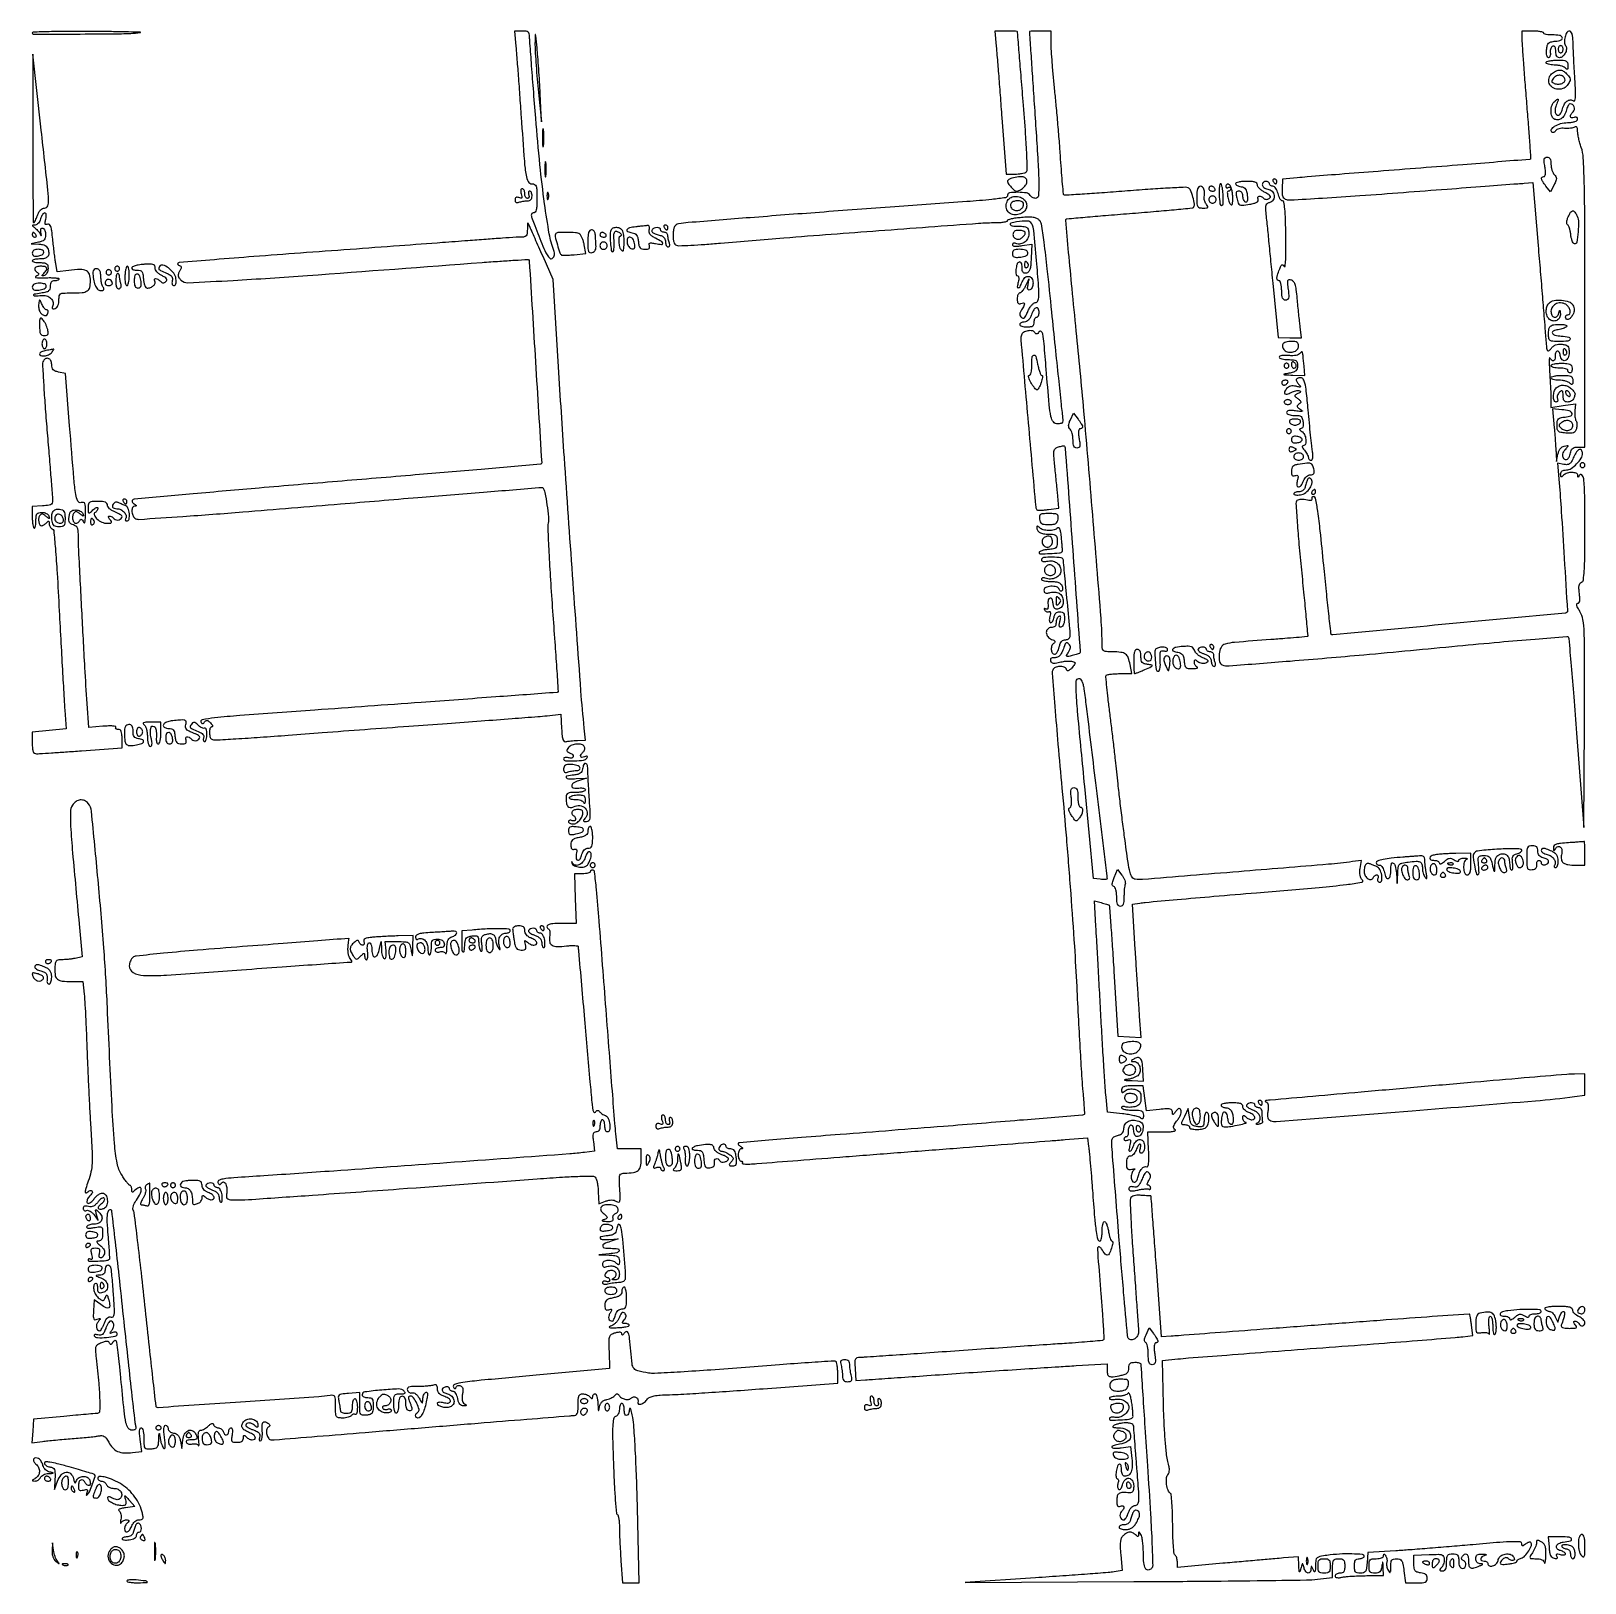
# Model space of a CAD drawing. Extents: x 0 to 640, y 0 to 640.
import ezdxf

# ---------------------------------------------------------------- set-up
doc = ezdxf.new("R2010")
doc.units = 0

msp = doc.modelspace()

# ---------------------------------------------------------------- linework, layer by layer
for points in [[(-0.000227, 639.25, 0.414696), (0.502881, 638.747415, 0.000345), (19.668565, 638.786385, 0.002654), (36.788587, 638.923891, 0.022305), (44.5, 639.371208, 0.934228), (44.495536, 639.500307, 0.002708), (39.642187, 639.636251, 0.002663), (32.660113, 639.756775, 0.001299), (23.75, 639.839963, 0.002959), (14.643092, 639.84743, 0.004934), (6.976496, 639.732677, 0.000978), (0.294878, 639.553621, 0.40573)], [(199.325458, 633.75, -0.00459), (199.648104, 630.041714, -0.000686), (200.218086, 622.579687, -0.000772), (200.865615, 613.76408, -0.000665), (201.519326, 604.5, 0.00122), (202.823696, 586.302734, 0.022052), (203.511345, 580.506894, 0.09076), (204.438752, 577.911713, 0.267778), (206.019052, 577, -0.129261), (207.066151, 576.724702, -0.186548), (207.667461, 575.992787, -0.07133), (207.941117, 574.458195, -0.008513), (208, 571, -0.010704), (207.935343, 567.979978, -0.050011), (207.688108, 566.259824, -0.110702), (207.228257, 565.339078, -0.225483), (206.514592, 565, 0.225587), (205.895873, 564.705883, 0.201068), (205.693387, 564.018472, 0.058596), (206.01745, 562.618304, 0.007656), (207.096468, 559.75, 0.003151), (210.493247, 551.280624, 0.02862), (212.206335, 547.688067, 0.09878), (213.404755, 546.262641, 0.372452), (214.480177, 546.30384, 0.086287), (214.962637, 546.942068, 0.080137), (215.217006, 547.722152, 0.073341), (215.224812, 548.603515, 0.056499), (214.986182, 549.536345, -0.04743), (213.115619, 556.333977, -0.009413), (211.166886, 568.812381, -0.008865), (209.267064, 584.788467, -0.005162), (207.526066, 604.014609, -0.000527), (206.558024, 616.253576, -0.000792), (205.742032, 626.928448, -0.000308), (205.061107, 636.102015, -0.018371), (205, 637.764609, 0.063606), (204.853459, 638.911898, 0.17623), (204.399044, 639.571915, 0.127984), (203.514794, 639.909173, 0.027454), (201.861905, 640), (198.72381, 640)], [(207.217477, 635, 0.015627), (207.281229, 632.024044, 0.003863), (207.575962, 627.15, 0.003948), (208.000821, 621.571875, 0.003946), (208.513798, 616), (209.864202, 602.5), (209.343432, 614.090276, 0.003241), (209.087308, 619.070424, 0.002564), (208.74782, 624.452515, 0.002592), (208.38124, 629.444294, 0.00645), (208.047112, 633.090276, 0.000499), (207.522305, 638.056487, 0.076032), (207.377446, 638.605321, 0.807368), (207.261771, 638.582177, 0.001266)], [(411.006435, 639.75, 0.010292), (411.015872, 639.5464, 0.000003), (411.594699, 630.907812, 0.000054), (412.237632, 621.328868, 0.000033), (413, 610, -0.001055), (414.547973, 586.273301, -0.012237), (414.906967, 576.969575, -0.026271), (414.718433, 572.066983, -0.387814), (413.54969, 571, -0.074746), (412.935679, 571.092306, -0.052215), (412.2905, 571.367188, -0.051987), (411.712887, 571.771735, -0.071823), (411.29969, 572.25, 0.216918), (409.807065, 573.216105, 0.034886), (406.262021, 573.491327, 0.034611), (402.838756, 573.280672, 0.376757), (401.998707, 572.321956, -0.369302), (401.1179, 571.289778, -0.013367), (395.585077, 570.565877, -0.007535), (385.237734, 569.649856, -0.000502), (355.5, 567.498334, 0.000843), (324.42198, 565.228498, 0.001086), (295.87407, 563.032676, 0.000356), (270.407061, 560.999905, 0.028088), (266.414808, 560.451455, 0.090871), (265.378315, 560.044747, 0.135344), (264.720503, 559.333762, 0.087193), (264.346468, 558.139736, 0.022619), (264.176029, 556.124995, 0.024969), (264.194996, 554.362922, 0.05566), (264.424036, 553.043635, 0.079987), (264.85237, 552.140212, 0.151652), (265.478896, 551.646472, 0.10185), (266.56614, 551.467209, 0.002733), (271.437324, 551.686834, 0.00559), (277.181363, 552.041697, 0.003787), (283.717675, 552.568705, -0.002633), (309.804781, 554.732641, -0.000826), (348.891112, 557.702766, -0.000275), (390.07819, 560.741372, -0.018275), (397.151708, 561, 0.017), (399.010232, 561.063209, 0.027705), (400.575814, 561.257375, 0.026714), (401.743478, 561.53349, 0.332827), (402, 561.87617, -0.326486), (402.268274, 562.243228, -0.019167), (403.680497, 562.634325, -0.022998), (405.527894, 562.981669, -0.014282), (407.720842, 563.226756, -0.014613), (410.534794, 563.377486, -0.041147), (412.500594, 563.263425, -0.06085), (413.910648, 562.885669, -0.100863), (414.934115, 562.208742, -0.158297), (415.804509, 560.501214, -0.00541), (416.916191, 552.972425, -0.006918), (418.263188, 541.980943, -0.001758), (420.139342, 524.108156, 0.000317), (421.605903, 509.738754, 0.00044), (422.940214, 496.858333, 0.000271), (424.078782, 486.017862, 0.005549), (424.460512, 482.75, -0.008898), (424.787591, 479.777393, -0.114579), (424.636691, 478.677695, -0.250405), (424.037494, 478.156861, -0.056266), (422.647987, 478, -0.22649), (420.932962, 478.818879, -0.119085), (419.898079, 481.001156, -0.029633), (419.173695, 485.909996, -0.001859), (417.951953, 500.5, 0.002118), (417.061833, 511.063825, 0.025901), (416.495783, 515.077981, 0.194797), (415.804088, 516.141472, 0.425405), (414.946205, 515.971975, -0.036725), (414.44407, 515.304165, -0.177812), (414.03467, 515.080132, -0.228336), (413.643259, 515.2013, -0.061718), (413.214221, 515.7124, 0.217113), (412.151267, 516.390956, 0.083131), (410.356099, 516.345499, 0.080526), (408.619935, 515.708006, 0.181905), (407.733054, 514.651458, 0.106985), (407.489274, 512.715818, 0.000173), (410.529919, 478.339779, 0.000112), (413.619346, 443.638, 0.175875), (414.137663, 442.529004, 0.199109), (414.466578, 442.392908, 0.009337), (415.693068, 442.41674, 0.014198), (417.181206, 442.51584, 0.009611), (418.870088, 442.709401), (423.201893, 443.290418), (422.558407, 449.895209, 0.000302), (422.270196, 452.835022, 0.000199), (421.935101, 456.218171, 0.0002), (421.606362, 459.510381, 0.000386), (421.340132, 462.145374, -0.009062), (421.057851, 465.524462, -0.07892), (421.196277, 467.02005, -0.171744), (421.770264, 467.877358, -0.083523), (422.958031, 468.48668, -0.016902), (423.819878, 468.728482, -0.024607), (424.594734, 468.877923, -0.022127), (425.219255, 468.938739, -0.229558), (425.45069, 468.841306, -0.1633), (425.763404, 468.096029, -0.000031), (428.856234, 426.080986, -0.000025), (431.95057, 383.981642, -0.218039), (431.734817, 383.401483, -0.117311), (431.539397, 383.281174, -0.004618), (430.732336, 383.023492, -0.00796), (429.76242, 382.74049, -0.005519), (428.657615, 382.450203, -0.008018), (426.854599, 382.028289, -0.243379), (426.420174, 382.145552, -0.346811), (426.358201, 382.524712, -0.013151), (427.134624, 383.84396, 0.03149), (427.729581, 384.945327, 0.099077), (427.924101, 385.758427, 0.130972), (427.767113, 386.450214, 0.07559), (427.257742, 387.142258, 0.054146), (426.637966, 387.640594, 0.24273), (426.18871, 387.682394, 0.189408), (425.817178, 387.330782, 0.033242), (425.460631, 386.417217, -0.025643), (424.57412, 384.039775, -0.077759), (423.654813, 382.584457, -0.11639), (422.572445, 381.810995, -0.106064), (421.220014, 381.568548, 0.04822), (420.36975, 381.515413, 0.14348), (419.847876, 381.267304, 0.200121), (419.642327, 380.838468, 0.10497), (419.73655, 380.244157, 0.122563), (420.141486, 379.665173, 0.126712), (420.765822, 379.35235, 0.086655), (421.6612, 379.316938, 0.033309), (422.885535, 379.565048, -0.030189), (425.031149, 380.013795, -0.035146), (427.108473, 380.171038, -0.03707), (428.831149, 380.052298, -0.162014), (429.73208, 379.601253, -0.279086), (429.809128, 379.287867, -0.051661), (429.564025, 378.718452, -0.0422), (429.098094, 378.028638, -0.026754), (428.449405, 377.306548, -0.024899), (427.586718, 376.525755, -0.110981), (426.980092, 376.221594, -0.236786), (426.550538, 376.318238, -0.141619), (426.247024, 376.758929, 0.233424), (425.310043, 377.705348, 0.096613), (423.478042, 377.961919, 0.092409), (421.618555, 377.511247, 0.198111), (420.622182, 376.457805, 0.111086), (420.439338, 375.206909, 0.000479), (421.497858, 361.501338, 0.0023), (422.788752, 345.915697, 0.001445), (424.434238, 327.707805, -0.002736), (426.241959, 307.111571, -0.002003), (428.03166, 284.232918, -0.002024), (429.552268, 262.549631, -0.004482), (430.496651, 246, 0.001193), (431.196381, 232.134457, 0.001403), (431.927393, 219.003533, 0.00123), (432.603357, 207.913724, 0.008735), (433.038217, 202.543943, -0.003905), (433.351889, 199.086055, -0.006182), (433.560873, 196.117764, -0.001963), (433.699128, 193.55992, -0.211959), (433.577511, 193.244178, -0.177497), (432.901878, 192.930989, -0.000075), (406.930463, 190.781424, -0.000969), (375.606933, 188.254734, -0.000395), (333, 184.934883, 0.000864), (317.054729, 183.677416, 0.001415), (303.552257, 182.550638, 0.000133), (291.473279, 181.504981, 0.162238), (291.02896, 181.312767, 0.286957), (290.96176, 181.080759, 0.090228), (291.128406, 180.741794, 0.059132), (291.499007, 180.34797, 0.033444), (292.02896, 179.96094, -0.020154), (292.650344, 179.531969, -0.175945), (292.830501, 179.255757, -0.409422), (292.721193, 179.076499, -0.058507), (292.25, 179.015313, 0.189774), (291.772561, 178.820544, 0.087009), (291.367188, 178.270123, 0.067455), (291.092143, 177.45788, 0.047987), (291, 176.5, 0.040452), (291.077571, 175.542777, 0.059813), (291.311086, 174.734375, 0.078662), (291.653831, 174.184873, 0.217355), (292.059017, 174, -0.077029), (292.428558, 173.942729, -0.15454), (292.667446, 173.774281, -0.186111), (292.73996, 173.523963, -0.117418), (292.643134, 173.231596, 0.459225), (292.729918, 172.958252, 0.063068), (293.384589, 172.772542, 0.038267), (294.460174, 172.692865, 0.018741), (295.834117, 172.747894, -0.000078), (298.596171, 172.961967, -0.000001), (315.607522, 174.277711, -0.000003), (335.31495, 175.801823, -0.000002), (358, 177.555987, 0.000046), (381.077534, 179.342528, 0.000061), (402.017908, 180.968115, 0.000042), (419.584431, 182.335442, 0.000636), (425.699261, 182.819746), (434.898523, 183.560114), (435.410423, 180.030057, -0.012521), (435.667202, 177.881849, -0.001621), (436.085886, 173.277579, -0.00189), (436.54434, 167.810484, -0.001577), (436.991032, 162, 0.002351), (437.881899, 150.641736, 0.015365), (438.531037, 144.957251, 0.02419), (439.169585, 141.686435, 0.345215), (440.045313, 141, 0.3018), (440.415408, 141.245775, 0.041043), (440.719561, 142.175, 0.036077), (440.930933, 143.466983, 0.022515), (441, 145, -0.023315), (441.071522, 146.532964, -0.037255), (441.290279, 147.825, -0.043099), (441.605496, 148.750283, -0.297409), (441.988182, 149, -0.264949), (442.410249, 148.759462, -0.037096), (442.873976, 147.825, -0.034344), (443.299157, 146.532563, -0.022653), (443.615991, 145, 0.018779), (443.920523, 143.46715, 0.029073), (444.308652, 142.175, 0.028543), (444.720568, 141.219435, 0.283965), (445.075789, 141, -0.367973), (445.319044, 140.79294, -0.058938), (445.34783, 140.11875, -0.042011), (445.192552, 139.150663, -0.023108), (444.850155, 138, -0.025249), (443.921046, 135.713183, -0.274975), (443.132079, 135.176074, -0.25237), (442.230552, 135.593244, -0.022), (440.758226, 137.75, 0.171087), (439.751864, 138.558669, 0.512615), (439.14998, 138.13857, 0.023083), (439.269909, 134.40396, 0.000711), (440.495451, 119.055962, -0.002476), (441.036103, 111.969949, -0.003991), (441.418496, 105.928979, -0.000839), (441.702392, 100.633039, -0.212431), (441.537735, 100.204401, -0.173297), (441.117293, 100.005328, -0.00124), (437.166202, 99.622673, -0.00453), (432.61193, 99.23459, -0.002862), (427.292283, 98.860411, 0.000929), (419.77278, 98.36071, 0.000222), (407.270233, 97.500965, 0.000228), (392.911309, 96.500597, 0.000225), (378.5, 95.483453, -0.000438), (364.919919, 94.530775, -0.000663), (353.104218, 93.728013, -0.000242), (342.922301, 93.054773, -0.016532), (341.195209, 92.998658, 0.069578), (339.916177, 92.820566, 0.227233), (339.292975, 92.269372, 0.105928), (339.071809, 91.111209, 0.010477), (339.195209, 88.265043), (339.5, 83.530086), (343.5, 83.779021, 0.001639), (346.304935, 83.962817, 0.000064), (356.60625, 84.673081, 0.000114), (368.80035, 85.518219, 0.000081), (382.5, 86.473061, -0.000519), (396.834782, 87.459536, -0.000542), (410.964063, 88.401735, -0.00052), (423.174466, 89.189915, -0.002397), (430.25, 89.605207), (443, 90.292248), (443, 87.646124, 0.073345), (443.246798, 85.972733, 0.24117), (443.99773, 85.192332, 0.11884), (445.509322, 85.04865, 0.013899), (448.875, 85.625, 0.033988), (450.437985, 86.049745, 0.108346), (451.355263, 86.611053, 0.135513), (451.838706, 87.424146, 0.066858), (452, 88.625, -0.051205), (452.121557, 89.808846, -0.15277), (452.513158, 90.5125, -0.145795), (453.249492, 90.88673, -0.045197), (454.5, 91, -0.028437), (455.455371, 90.945621, -0.045467), (456.255084, 90.779687, -0.058103), (456.807275, 90.538679, -0.279719), (456.964115, 90.25, 0.02799), (456.96903, 89.647367, 0.000035), (457.743172, 77.60386, 0.000314), (458.619343, 64.120217, 0.000194), (459.666616, 48.252501, -0.001437), (460.930261, 28.353263, -0.005562), (461.541217, 16.000263, -0.002978), (461.824879, 7.231633, -0.205778), (461.289633, 5.889633, -0.198853), (459.939862, 5.330359, -0.280955), (458.857175, 5.990531, -0.095492), (458.179302, 8.303931, -0.023044), (457.984687, 12.309017, 0.014271), (457.907742, 14.789268, 0.016948), (457.689119, 17.122024, 0.015897), (457.378174, 19.059535, 0.095997), (457, 20, 0.009151), (456.437701, 20.83612, 0.231435), (456.203379, 20.965839, 0.405593), (456.05085, 20.832087, 0.017425), (456.015313, 20.05, -0.037242), (455.956929, 19.364866, -0.311655), (455.75319, 19.152083, -0.227685), (455.419526, 19.235457, -0.023205), (454.8, 19.8, 0.083294), (453.564115, 20.680807, 0.129895), (452.288743, 20.932236, 0.118525), (450.971384, 20.525238, 0.062532), (449.611941, 19.469084, 0.100658), (448.893102, 18.383209, 0.066831), (448.521347, 16.931272, 0.041103), (448.447609, 14.827279, 0.011497), (448.678469, 11.540278), (449.275913, 5.142388), (445.887957, 4.577279, -0.021439), (443.511727, 4.284953, -0.00089), (434.976462, 3.619958, -0.001541), (424.856329, 2.880973, -0.001094), (413.5, 2.111868), (384.5, 0.211564), (454, 0.532233, 0.000849), (481.083697, 0.703162, 0.001242), (504.920313, 0.953276, 0.000589), (525.210669, 1.240495, 0.022567), (529.75, 1.515272), (536, 2.177642), (536, 6.088821, -0.016923), (536.076451, 8.346922, -0.125923), (536.409798, 9.358882, -0.199353), (537.115624, 9.850631, -0.053792), (538.5, 10, -0.047675), (539.824437, 9.873428, -0.173074), (540.541667, 9.45, -0.144586), (540.902765, 8.613599, -0.030103), (541, 7, -0.030703), (540.907747, 5.499083, -0.116834), (540.583333, 4.625, -0.166173), (539.975317, 4.159458, -0.081208), (539, 4, 0.054294), (538.234886, 3.916672, 0.073991), (537.5875, 3.669531, 0.09363), (537.153047, 3.30426, 0.172937), (537, 2.875, 0.240425), (537.220114, 2.4437, 0.117627), (537.805556, 2.201111, 0.064816), (538.776084, 2.172759, 0.024292), (540.125, 2.375, -0.026186), (541.77794, 2.616429, -0.007564), (544.351562, 2.816406, -0.007585), (547.263672, 2.954102, -0.00802), (550.125, 3), (557, 3), (556.850168, 6.25, 0.000897), (556.746481, 8.414657, 0.202175), (556.660063, 8.594183, 0.591928), (556.563194, 8.55929, 0.001448), (556.283746, 6.75, -0.042367), (555.958344, 5.391064, -0.121485), (555.4452, 4.575302, -0.134975), (554.648401, 4.140851, -0.057778), (553.433578, 4, -0.050879), (552.156551, 4.130285, -0.173183), (551.452798, 4.558188, -0.141222), (551.096473, 5.398772, -0.030097), (551, 7, -0.030723), (551.103846, 8.688463, -0.167168), (551.5, 9.5, -0.167168), (552.311537, 9.896154, -0.030723), (554, 10, 0.036984), (555.186005, 10.087847, 0.061356), (556.151292, 10.355443, 0.084273), (556.791431, 10.757791, 0.210338), (557.015313, 11.25, -0.045419), (557.068105, 11.760612, -0.408364), (557.236342, 11.876105, -0.192396), (557.493982, 11.716747, -0.018089), (557.922793, 11.090684, -0.057974), (558.227841, 10.456838, -0.04621), (558.408607, 9.71937, -0.047712), (558.446824, 8.994472, -0.081109), (558.323799, 8.401422, 0.093199), (558.21057, 7.781108, 0.043676), (558.286315, 6.965557, 0.041238), (558.519227, 6.098179, 0.04555), (558.88591, 5.310739, 0.026285), (559.468973, 4.419625, 0.503024), (559.753697, 4.417713, 0.153508), (559.927725, 4.908521, 0.006688), (559.969591, 6.75, -0.025646), (560.076145, 8.505075, -0.131874), (560.429162, 9.404136, -0.178979), (561.121977, 9.858244, -0.056558), (562.371169, 10, -0.082776), (563.669668, 9.783548, -0.175514), (564.452988, 9.152903, -0.090638), (564.952873, 7.843489, -0.013005), (565.405612, 5), (566.068886, 0), (570.534443, 0, 0.014415), (572.958292, 0.069894, 0.087968), (574.17263, 0.35825, 0.182493), (574.77905, 0.94585, 0.110482), (575, 1.933578, 0.093191), (574.831645, 2.82901, 0.129053), (574.35353, 3.486994, 0.101063), (573.512734, 3.929314, 0.042097), (572.25, 4.183578, -0.043864), (570.743064, 4.492549, -0.165614), (569.96903, 5.04298, -0.132545), (569.595808, 6.031998, -0.024327), (569.5, 8), (569.5, 11.5), (575.75, 11.715867, -0.006763), (579.616327, 11.797071, -0.081283), (581.084236, 11.568105, -0.223651), (581.761278, 10.92846, -0.093706), (582, 9.665867, -0.046156), (581.9116, 8.710275, -0.037223), (581.6475, 7.713098, -0.038528), (581.26019, 6.822784, -0.07465), (580.8, 6.2, 0.02847), (580.250731, 5.584347, 0.273085), (580.204167, 5.25, 0.272121), (580.474466, 5.046798, 0.028321), (581.3, 5, 0.12701), (582.099116, 5.206319, 0.15454), (582.628571, 5.764706, 0.089301), (582.918188, 6.795022, 0.023978), (583, 8.5, -0.021436), (583.084309, 10.465575, -0.13443), (583.428571, 11.4, -0.189121), (584.13778, 11.861332, -0.050766), (585.5, 12, -0.047675), (586.824437, 11.873428, -0.173074), (587.541667, 11.45, -0.144586), (587.902765, 10.613599, -0.030103), (588, 9, 0.033607), (588.088963, 7.677925, 0.082504), (588.375, 6.75, 0.12651), (588.851045, 6.202091, 0.152103), (589.5, 6, 0.195796), (590.485602, 6.40134, 0.176193), (590.965805, 7.399021, 0.164467), (590.706536, 8.525442, 0.175984), (589.822949, 9.225684, -0.117017), (589.43188, 9.467999, -0.128568), (589.207877, 9.852632, -0.118107), (589.190642, 10.324523, -0.088972), (589.381966, 10.809017, -0.094446), (590.327549, 11.840643, -0.321762), (591.187942, 11.856091, -0.195393), (591.814862, 10.899677, -0.048614), (592, 9, 0.056148), (592.212489, 7.113748, 0.236311), (592.915227, 6.259624, 0.176956), (594.191631, 6.172774, 0.030887), (596.5, 7, 0.005675), (597.652006, 7.510599, 0.223503), (597.827495, 7.717909, 0.467319), (597.721577, 7.868926, 0.011173), (596.75, 7.929715, -0.098015), (596.037838, 8.100635, -0.109962), (595.477536, 8.526576, -0.101932), (595.12211, 9.17936, -0.073992), (595, 10, -0.075063), (595.145837, 10.965956, -0.169202), (595.57925, 11.554293, -0.126788), (596.385415, 11.847124, -0.034601), (597.75, 11.883999, -0.010989), (598.849555, 11.813383, -0.109045), (599.28821, 11.676084, -0.602595), (599.282394, 11.507227, -0.049066), (598.75, 11.310674, 0.085659), (597.531001, 10.756754, 0.219845), (597.044273, 9.945832, 0.309409), (597.408937, 9.266022, 0.12015), (598.5, 9, -0.064853), (599.073457, 8.925306, -0.082425), (599.559375, 8.70625, -0.098894), (599.884432, 8.381354, -0.148195), (600, 8, 0.297781), (600.606066, 7.072601, 0.177754), (601.971516, 6.988815, 0.120066), (603.476325, 7.869572, 0.166821), (604.180449, 9.25, -0.168461), (604.97616, 10.797762, -0.117615), (606.686253, 11.795117, -0.11498), (608.694813, 11.925615, -0.156592), (610.298668, 11.101332, -0.1169), (610.897023, 10.131179, -0.314873), (610.677188, 9.394982, -0.248239), (609.805982, 9.232949, -0.097802), (608.700372, 9.833706, 0.05321), (607.997518, 10.300654, 0.126381), (607.39062, 10.441893, 0.131544), (606.806558, 10.271182, 0.059934), (606.176206, 9.776206, 0.043599), (605.146911, 8.549846, 0.387783), (605.229902, 7.90882, 0.190212), (606.108915, 7.611412, 0.016636), (608.5, 7.810207, 0.020518), (609.841228, 8.022868, 0.0319), (610.971875, 8.326136, 0.033236), (611.79817, 8.667995, 0.285408), (612, 8.992775, -0.181357), (612.123611, 9.322362, -0.059911), (612.514063, 9.674246, -0.050455), (613.080203, 9.993144, -0.03892), (613.75, 10.225835, 0.145658), (615.246323, 11.1347, 0.046191), (616.829224, 13.245877, 0.045183), (617.937166, 15.477994, 0.297277), (617.692339, 16.640994, 0.193054), (617.333631, 16.79434, 0.075515), (616.789785, 16.724247, 0.059965), (616.154935, 16.456802, 0.043585), (615.524166, 16.020056, -0.0174), (614.701282, 15.384141, -0.181319), (614.295988, 15.274417, -0.333244), (614.06468, 15.484644, -0.047477), (614, 16.164292, 0.388389), (613.337754, 16.888242, 0.027106), (610.337682, 16.992594, 0.015291), (604.988623, 16.724869, 0.002049), (593.75, 15.77081, -0.001225), (585.154061, 15.026821, -0.00104), (576.070312, 14.282046, -0.001048), (567.793112, 13.63817, -0.002948), (562, 13.234074), (550.5, 12.5), (550.192502, 8.25, -0.016069), (549.939278, 5.832431, -0.109891), (549.525079, 4.716478, -0.186214), (548.779525, 4.174846, -0.065109), (547.442502, 4, -0.050431), (546.159121, 4.129775, -0.173181), (545.453542, 4.557062, -0.141679), (545.096573, 5.397071, -0.030097), (545, 7, -0.030703), (545.092253, 8.500917, -0.116834), (545.416667, 9.375, -0.166173), (546.024683, 9.840542, -0.081208), (547, 10, 0.048028), (547.765418, 10.073693, 0.068025), (548.4125, 10.29375, 0.088204), (548.848523, 10.618118, 0.191087), (549, 11, 0.391945), (548.309155, 11.745917, 0.013232), (543.948157, 11.964853, 0.020725), (538.84503, 11.874287, 0.019259), (533.639571, 11.364076, 0.013848), (530.717167, 10.880727, 0.136467), (529.612031, 10.329245, 0.178612), (529.096497, 9.346642, 0.027567), (528.929715, 7.114076, -0.005924), (528.868647, 5.163221, -0.120439), (528.704852, 4.599687, -0.577095), (528.45255, 4.599335, -0.029888), (528, 5.5, 0.005675), (527.489401, 6.652006, 0.223503), (527.282091, 6.827495, 0.467319), (527.131074, 6.721577, 0.011173), (527.070285, 5.75, -0.119773), (526.698646, 4.450499, -0.316765), (525.86941, 4.059803, -0.209636), (524.893551, 4.708281, -0.077764), (524.212851, 6.25, 0.004522), (523.788552, 7.785438, 0.388203), (523.59948, 7.901764, 0.280331), (523.406558, 7.727135, 0.003243), (522.90615, 6, -0.007963), (522.48405, 4.592969, -0.621648), (522.304468, 4.565635, -0.143795), (522.171514, 4.961733, -0.002737), (522.09968, 7.155172), (522, 10.810344), (515.75, 10.286605, 0.000875), (512.210741, 9.983786, 0.00017), (505.828125, 9.424254, 0.000181), (498.386768, 8.766644, 0.000167), (490.75, 8.086406), (472, 6.409946), (472, 8.645956, 0.038357), (471.930991, 9.544192, 0.04184), (471.725562, 10.39475, 0.045925), (471.42488, 11.08204, 0.128967), (471.065742, 11.459369, -0.233379), (470.690028, 12.060415, -0.005575), (470.388388, 15.441762, -0.011075), (470.162224, 19.499923, -0.007155), (470.071794, 24.205629, 0.006524), (469.98732, 28.910349, 0.010123), (469.779339, 32.965194, 0.004778), (469.503349, 36.363002, 0.227956), (469.160024, 36.937243, -0.163159), (468.167147, 38.206979, -0.049932), (467.579305, 40.605058, -0.049959), (467.478467, 43.076828, -0.159754), (468.076524, 44.592205, 0.105156), (468.565888, 45.524929, 0.072558), (468.719563, 46.711663, 0.046398), (468.541181, 48.344504, 0.014474), (467.977515, 50.746552, -0.040301), (467.460937, 53.603557, -0.006016), (466.957114, 59.427798, -0.006733), (466.536574, 66.336886, -0.005759), (466.275491, 73.624674), (465.835118, 91.749349), (472.167559, 92.375749, -0.005121), (476.587556, 92.767308, -0.000214), (492.35547, 93.99476, -0.00037), (511.043622, 95.427586, -0.000263), (532, 97.007647, 0.000397), (552.801925, 98.581658, 0.00059), (571.003045, 99.995008, 0.000249), (586.582698, 101.2311, 0.012412), (589.648663, 101.552648), (593.797327, 102.092153), (593.261077, 106.296077, 0.004349), (593.038455, 107.928091, 0.006491), (592.812919, 109.350465, 0.003079), (592.598799, 110.551729, 0.12572), (592.488466, 110.790614, 0.244437), (592.239069, 110.89857, 0.000032), (574.879821, 109.66369, 0.000803), (555.66005, 108.264195, 0.000484), (532.876053, 106.546181, -0.000078), (509.83174, 104.78971, -0.000118), (489.766716, 103.268231, -0.000044), (472.49248, 101.963994, -0.002867), (469.5, 101.755567), (465.5, 101.5), (463.364044, 130.5, 0.000354), (462.53683, 141.623759, 0.000588), (461.822025, 150.997257, 0.000016), (461.164803, 159.480489, 0.268084), (461.114044, 159.554492, 0.093641), (461.019541, 159.579532, 0.000356), (459.893698, 159.660231, 0.001829), (458.61549, 159.746236, 0.001147), (457.119821, 159.837932, 0.024408), (455.349955, 159.855861, 0.058056), (454.051691, 159.653457, 0.085675), (453.171532, 159.237401, 0.14906), (452.678983, 158.605827, 0.103121), (452.493581, 157.463445, 0.00127), (452.846382, 149.988632, 0.003701), (453.341666, 141.324867, 0.002407), (454.036159, 131.322387, -0.000489), (454.772718, 121.272171, -0.000722), (455.397387, 112.455817, -0.000319), (455.915259, 104.924189, -0.014321), (455.976997, 103.356989, -0.137025), (455.579366, 101.87194, -0.114634), (454.448926, 100.687901, -0.136827), (453.068593, 100.248303, -0.220157), (451.950312, 100.717217, -0.164221), (451.466099, 101.816786, -0.000374), (449.866879, 119.833481, -0.001969), (447.936285, 142.805059, -0.00067), (445.307517, 176.194816, -0.004701), (444.961562, 181.287658, -0.074832), (445.118445, 183.007596, -0.203548), (445.800619, 183.920093, -0.070448), (447.356038, 184.553224, 0.048427), (448.586428, 184.992175, 0.102081), (449.394227, 185.597288, 0.113166), (449.846645, 186.42731, 0.068526), (450, 187.54102, -0.143486), (450.488926, 189.209683, -0.138082), (451.806833, 190.380384, -0.113271), (453.776997, 190.834017, -0.077167), (456.058139, 190.481547, -0.070648), (457.00811, 190.024541, -0.124348), (457.588184, 189.381438, -0.107076), (457.844213, 188.467546, -0.04386), (457.808139, 187.17271, -0.101093), (457.109435, 185.043052, -0.223614), (455.742403, 184.082946, -0.312699), (454.503762, 184.656772, -0.133492), (454, 186.510009, 0.034315), (453.923797, 187.619046, 0.094516), (453.674112, 188.358406, 0.169841), (453.271135, 188.71197, 0.183183), (452.75, 188.723101, 0.140675), (452.289735, 188.394162, 0.074507), (451.937162, 187.781276, 0.064564), (451.740138, 186.991058, 0.056627), (451.73821, 186.139768, -0.043941), (451.757095, 185.320426, -0.068192), (451.61616, 184.628557, -0.094306), (451.34697, 184.164005, -0.217736), (450.98821, 184, 0.097011), (450.611042, 183.926126, 0.097445), (450.290287, 183.715469, 0.098407), (450.075514, 183.401017, 0.101104), (450, 183.031385, 0.191571), (450.126825, 182.712521, 0.145343), (450.455547, 182.52211, 0.09714), (450.956879, 182.500699, 0.053907), (451.550797, 182.657866, -0.070699), (452.299605, 182.829442, -0.320682), (452.662851, 182.613396, -0.148592), (452.73625, 181.997239, -0.017363), (452.442389, 180.626481, 0.026509), (452.036735, 178.54969, 0.445618), (452.437737, 178.072168, 0.296083), (453.124871, 178.485783, 0.022481), (454.027664, 180.572763, -0.111599), (455.190254, 182.32576, -0.222293), (456.733866, 182.846644, -0.244553), (458.010633, 181.9886, -0.1255), (458.5, 180.069638, -0.04561), (458.413321, 179.121405, -0.053734), (458.155927, 178.257848, -0.062186), (457.777706, 177.599193, -0.15205), (457.328686, 177.276229, -0.153015), (456.882499, 177.268163, -0.234679), (456.604223, 177.52565, -0.120125), (456.534446, 178.085203, -0.035199), (456.695318, 178.942895, 0.04303), (456.977384, 180.588351, 0.517468), (456.561239, 180.938519, 0.212652), (455.827389, 180.351613, 0.028462), (455, 178.5, -0.049595), (454.523315, 177.54372, -0.054776), (453.880815, 176.734375, -0.06206), (453.177987, 176.18165, -0.13645), (452.524751, 176, 0.14505), (451.864924, 175.804471, 0.128568), (451.381155, 175.273466, 0.085627), (451.09072, 174.37395, 0.035384), (451, 173.09362, 0.025911), (451.081557, 171.520913, 0.159175), (451.40763, 170.789417, 0.209129), (452.047816, 170.500872, 0.048687), (453.25, 170.604708, -0.012417), (454.055407, 170.733546, -0.077386), (454.471875, 170.724934, -0.603897), (454.508105, 170.611477, -0.087584), (454.25, 170.427755, 0.13086), (453.770599, 170.020567, 0.055687), (453.367188, 169.27357, 0.049868), (453.092602, 168.333749, 0.046183), (453, 167.333333, 0.10592), (453.33414, 165.773701, 0.319168), (454.221441, 165.252868, 0.245016), (455.236772, 165.900325, 0.08474), (455.857608, 167.582866, -0.057845), (456.406611, 169.357799, -0.075144), (457.317683, 170.793243, -0.098476), (458.387792, 171.621927, -0.210869), (459.410214, 171.66998, 0.429875), (459.882376, 171.894172, 0.051683), (460.153562, 173.152693, 0.029657), (460.260835, 175.310907, 0.008736), (460.170996, 178.624471), (459.841992, 186), (466.170996, 186.015313, 0.009816), (468.774389, 186.072728, 0.033556), (470.457232, 186.256492, 0.112361), (471.142841, 186.546071, 0.531295), (471.132536, 186.896927, -0.124609), (470.573102, 187.487696, -0.184483), (470.470903, 188.185824, -0.088406), (470.879714, 189.16403, -0.016108), (472.000308, 190.786546, 0.03065), (472.840799, 192.082493, 0.045932), (473.393188, 193.311914, 0.055931), (473.624735, 194.353561, 0.166658), (473.465129, 195.056423, 0.092792), (473.024084, 195.54078, 0.234532), (472.56841, 195.626704, 0.1384), (472.042671, 195.304795, 0.028748), (471.347357, 194.460361, -0.008921), (470.568044, 193.43355, -0.186928), (470.242622, 193.241061, -0.432445), (470.043361, 193.393095, -0.025685), (470, 194.236618, 0.172251), (469.720389, 195.024171, 0.174729), (469.008443, 195.453376, 0.065399), (467.569864, 195.548374, 0.009543), (464.645399, 195.302851), (459.290798, 194.750207), (458.610956, 199.875104), (457.931114, 205), (453.465557, 205, 0.016007), (451.223958, 204.928218, 0.071238), (449.938091, 204.659169, 0.146314), (449.257661, 204.153552, 0.16168), (449, 203.377555, 0.035704), (449.05781, 202.569016, 0.301846), (449.288969, 202.310221, 0.21916), (449.687265, 202.381076, 0.021296), (450.487014, 202.989223, -0.084755), (451.251389, 203.430556, -0.051243), (452.266348, 203.692006, -0.048233), (453.391214, 203.752051, -0.050754), (454.487014, 203.592615, -0.054244), (455.733378, 203.131594, -0.125083), (456.484654, 202.483834, -0.113163), (456.879191, 201.51024, -0.039933), (457, 200, -0.039894), (456.879513, 198.492292, -0.112607), (456.486262, 197.518365, -0.124989), (455.738667, 196.870466, -0.054926), (454.502236, 196.411205, -0.031384), (453.435687, 196.213645, -0.026957), (452.296908, 196.137794, -0.027866), (451.253433, 196.182805, -0.066995), (450.502236, 196.360768, 0.055844), (449.927009, 196.510614, 0.099984), (449.441282, 196.483364, 0.147128), (449.122678, 196.289116, 0.184845), (449, 195.968615, 0.314247), (449.262692, 195.59192, 0.035235), (450.321875, 195.284531, 0.032737), (451.775197, 195.06999, 0.020281), (453.5, 195, -0.013561), (456.036048, 194.931207, -0.096921), (457.219951, 194.632086, -0.196342), (457.798668, 194.001244, -0.088878), (458, 192.877555, -0.027662), (457.944977, 191.883755, -0.185435), (457.721855, 191.452364, -0.29794), (457.345366, 191.396374, -0.062234), (456.75, 191.766167, 0.099355), (455.922392, 192.199188, 0.014229), (454.062774, 192.685004, 0.015698), (451.800844, 193.133366, 0.012822), (449.357316, 193.474343), (443.214632, 194.171463), (442.593859, 200.335732, -0.008422), (442.275559, 204.137759, -0.00099), (441.725943, 212.620496, -0.001185), (441.116271, 222.710213, -0.00097), (440.510977, 233.5, 0.000223), (439.905008, 244.598578, 0.000227), (439.293341, 255.619305, 0.00022), (438.75346, 265.191745, 0.000949), (438.419011, 270.884867), (437.789154, 281.269735), (440.642527, 280.553584, -0.007795), (441.760304, 280.254442, -0.010613), (442.757797, 279.947727, -0.007726), (443.576375, 279.662773, -0.10917), (443.836582, 279.496751, -0.179656), (443.987937, 279.166625, -0.000201), (444.565216, 271.375409, -0.001816), (445.177139, 262.638465, -0.001111), (445.838632, 252.328034), (447.5, 225.5), (452.290191, 225.193567), (457.080381, 224.887135), (456.450984, 233.693567, -0.001173), (456.132042, 238.308364, -0.000343), (455.663415, 245.401619, -0.000345), (455.147017, 253.385022, -0.00037), (454.653731, 261.184284), (453.485874, 279.868569), (456.492937, 280.37562, -0.019291), (458.7545, 280.667774, -0.000296), (471.867057, 281.84187, -0.000793), (487.103318, 283.172666, -0.000525), (504.607682, 284.655081, 0.000892), (530.463623, 286.863922, 0.008078), (541.742946, 288.031657, 0.012736), (547.95311, 288.937139, 0.608279), (548.255081, 289.887776, -0.08528), (547.657087, 290.733881, -0.063891), (547.300207, 291.819913, -0.053797), (547.191384, 293.137721, -0.033957), (547.334822, 294.675841), (547.874847, 298.003622), (544.187423, 297.485089, -0.014067), (534.249048, 296.371599, -0.00054), (497.284492, 293.320239, -0.000155), (457.622852, 290.101785, -0.055727), (454.664956, 290.192561, -0.216903), (453.376553, 291.016947, -0.081361), (452.497664, 293.027881, -0.026906), (451.683098, 297.133169, -0.002433), (450.251666, 307.5, -0.001754), (449.313489, 314.741555, -0.001462), (448.365962, 322.44375, -0.001475), (447.540094, 329.498659, -0.004014), (447.010212, 334.5, 0.003333), (446.503179, 339.348692, 0.001427), (445.763908, 345.821875, 0.001412), (444.936801, 352.716754, 0.001859), (444.141339, 359, -0.003367), (443.448065, 364.611852, -0.005234), (442.933535, 369.460938, -0.001781), (442.549299, 373.640088, -0.154285), (442.684429, 374.25, -0.214627), (443.094385, 374.545008, -0.016265), (444.474768, 374.779688, -0.02012), (446.203166, 374.945493, -0.013852), (448.170308, 375), (453.222582, 375), (452.519507, 378.747708, 0.041437), (451.739257, 381.58602, 0.149961), (450.620092, 383.061871, 0.128665), (448.757064, 383.78097, 0.027216), (445.25, 383.984687, -0.014445), (442.771909, 384.065233, -0.116083), (441.687256, 384.391876, -0.204097), (441.164119, 385.08796, -0.06053), (441, 386.438681, 0.019718), (440.549765, 397.85134, 0.000743), (437.119322, 440.454826, 0.001517), (433.475249, 483.289687, 0.003262), (430.351327, 516.273948, -0.00087), (428.601722, 533.851004, -0.001436), (427.191973, 548.708777, -0.000104), (425.967767, 562.047942, -0.232666), (426.107281, 562.412076, -0.165747), (426.478103, 562.577322, -0.000249), (433.962241, 563.254223, -0.00196), (442.377811, 563.977885, -0.001204), (452.296093, 564.767555, 0.001725), (462.222958, 565.568315, 0.002786), (470.666861, 566.326186, 0.00048), (478.116441, 567.043888, 0.173818), (478.610576, 567.277243, 0.238512), (479.026302, 568.543932, 0.028741), (478.398922, 571.507469, 0.029537), (477.427844, 574.388093, 0.20797), (476.396342, 575.401404, 0.104237), (475.297026, 575.577326, 0.0013), (468.154073, 575.208123, 0.003766), (459.87256, 574.695878, 0.00245), (450.313434, 573.98521, -0.001616), (440.824215, 573.263826, -0.002636), (432.769462, 572.720348, -0.000368), (425.622785, 572.281259, -0.214718), (425.240456, 572.426211, -0.174457), (425.065064, 572.798804, -0.000898), (424.681952, 576.918572, -0.003845), (424.288314, 581.636508, -0.00241), (423.896846, 587.161673, 0.003056), (423.427586, 593.665461, 0.001822), (422.793569, 601.400617, 0.001823), (422.105643, 609.10336, 0.003156), (421.4701, 615.5, -0.003543), (420.903804, 621.244923, -0.003671), (420.426151, 626.929688, -0.003542), (420.083711, 631.856045, -0.015823), (419.994914, 634.75), (420, 640), (415.5, 640, 0.005208), (413.77496, 639.982032, 0.008687), (412.323765, 639.926563, 0.003005), (411.098423, 639.851001, 0.402004)], [(397.326143, 633.75, -0.00382), (397.655732, 630.032851, -0.000563), (398.256649, 622.50625, -0.000635), (398.945493, 613.609817, -0.000546), (399.647992, 604.25), (401.367508, 581), (404.933754, 581.015313, 0.018535), (406.380306, 581.075177, 0.02017), (407.777896, 581.241942, 0.020114), (408.955809, 581.479883, 0.086707), (409.608019, 581.765313, 0.257009), (410.127336, 582.757584, 0.004782), (409.941359, 588.847113, 0.007809), (409.461822, 597.445649, 0.002132), (408.435244, 611, 0.000187), (407.555191, 621.9454, 0.000307), (406.801749, 631.201562, 0.000018), (406.117387, 639.54202, 0.054478), (406.077225, 639.75, 0.311272), (405.94911, 639.851013, 0.00279), (404.660245, 639.926563, 0.008195), (403.145624, 639.981992, 0.005048), (401.361905, 640), (396.72381, 640)], [(614.043896, 636.25, 0.014106), (614.142297, 633.786037, 0.001022), (614.61979, 626.992188, 0.00143), (615.229087, 618.891216, 0.001081), (615.942746, 610, -0.001184), (616.635006, 601.353083, -0.001941), (617.175476, 594.02681, -0.000205), (617.629734, 587.486712, -0.208342), (617.534445, 587.218929, -0.186069), (617.270758, 587.091492, -0.000048), (604.163379, 586.012109, -0.000894), (589.614899, 584.84165, -0.000541), (572.385596, 583.505299, 0.000273), (554.74825, 582.14682, 0.000376), (538.896645, 580.905195, 0.000238), (525.567934, 579.844729, 0.004535), (521.411493, 579.47407), (515.322985, 578.875401), (515.17121, 575.002004, 0.022718), (515.183515, 573.037623, 0.08058), (515.448388, 571.809997, 0.12512), (516.00908, 571.028359, 0.09838), (516.925271, 570.523718, 0.091682), (518.43747, 570.334503, 0.000598), (531.882012, 571.136331, 0.002366), (547.2674, 572.145454, 0.001505), (565.165554, 573.458626, -0.00004), (583.174864, 574.833031, -0.00006), (598.917381, 576.031289, -0.000024), (612.411533, 577.056126, -0.001294), (615, 577.245846), (618.5, 577.493268), (620.707464, 551.496634, -0.000323), (621.603988, 540.856988, -0.000339), (622.472392, 530.385336, -0.000324), (623.210029, 521.344896, -0.001515), (623.615887, 516.134297, 0.002613), (624.099375, 510.098263, 0.05832), (624.450451, 508.381032, 0.470925), (625.037766, 508.15162, 0.104553), (625.976098, 508.968313, -0.054011), (626.911679, 509.964239, -0.080866), (627.928753, 510.584085, -0.078078), (629.116859, 510.862415, -0.046958), (630.567675, 510.834016, -0.036376), (632.151924, 510.535673, -0.148199), (632.976557, 510.026545, -0.146582), (633.384832, 509.141777, -0.035325), (633.5, 507.513695, -0.095987), (633.068834, 505.288435, -0.21379), (631.85268, 504.116739, -0.319208), (630.575091, 504.473662, -0.135723), (629.827211, 506.191545, 0.044225), (629.629305, 507.03984, 0.079044), (629.302368, 507.675016, 0.12334), (628.906276, 508.003422, 0.231626), (628.5, 508, 0.128959), (628.134859, 507.679649, 0.067021), (627.863724, 507.132812, 0.05968), (627.721511, 506.456441, 0.055886), (627.73821, 505.75, -0.101447), (627.66071, 504.593517, -0.2753), (627.090533, 504.046806, -0.251816), (626.287179, 504.265921, -0.09245), (625.574523, 505.25, 0.76303), (625.379233, 505.215435, 0.01988), (625.305784, 503.81193, 0.013169), (625.33705, 501.547731, 0.006041), (625.491189, 498.599122, -0.002139), (625.68597, 495.358442, -0.002217), (625.850537, 492.154633, -0.002136), (625.968843, 489.38022, -0.009586), (626, 487.755284), (626, 484.812324), (631.086457, 485.511891), (636.172914, 486.211457), (635.873303, 483.355128, 0.028084), (635.815912, 482.169257, 0.026976), (635.890152, 480.968205, 0.028017), (636.07217, 479.918496, 0.081647), (636.351393, 479.24045, -0.086653), (636.603194, 478.611305, -0.042287), (636.709858, 477.750626, -0.040264), (636.670677, 476.811716, -0.046318), (636.479608, 475.93575, -0.080143), (635.96929, 474.924307, -0.140929), (635.237097, 474.351859, -0.093806), (634.0909, 474.123708, -0.023136), (632.16506, 474.194699, -0.021447), (630.035192, 474.464482, -0.142184), (629.080863, 474.927074, -0.1747), (628.625092, 475.779387, -0.036303), (628.5, 477.5, -0.035453), (628.619681, 479.185764, -0.162037), (629.052383, 480.052496, -0.14646), (629.945899, 480.535568, -0.02727), (631.810705, 480.817886, 0.060021), (634.243549, 481.350747, 0.435034), (634.67386, 482.328487, 0.234334), (633.497963, 483.327718, 0.04019), (630.520093, 483.819463), (626.694784, 484.138926), (627.347392, 476.418586, -0.001646), (627.605907, 473.235551, -0.001653), (627.843051, 470.055728, -0.001613), (628.031729, 467.281544, -0.006631), (628.118315, 465.599122), (628.23663, 462.5), (628.87602, 465.487789, -0.045678), (629.276497, 466.772794, -0.067636), (629.870654, 467.790418, -0.07949), (630.627233, 468.493284, -0.100904), (631.507705, 468.854012, -0.011356), (632.747801, 469.060507, -0.399871), (632.966581, 468.904813, -0.229195), (632.877367, 468.568232, -0.005722), (631.80059, 467.343384, 0.043297), (631.102294, 466.417264, 0.082181), (630.743467, 465.557854, 0.100788), (630.718774, 464.751968, 0.096121), (631.008949, 463.98552, 0.172815), (631.861052, 463.303513, 0.256165), (632.782854, 463.460627, 0.130587), (633.624697, 464.589598, 0.049015), (634.180399, 466.5, -0.082776), (634.514378, 467.414103, -0.123361), (635.098688, 468.027703, -0.101497), (635.995216, 468.367271, -0.043587), (637.277463, 468.460579), (640, 468.421159), (640, 528.084853, 0.000793), (639.947833, 560.960992, 0.005073), (639.725901, 577.622903, 0.007379), (639.337297, 587.78476, 0.071673), (638.5, 592, -0.015684), (637.925768, 593.806189, -0.01393), (637.440625, 595.717368, -0.014127), (637.100655, 597.461733, -0.041081), (637, 598.684744, 0.029687), (636.935738, 599.766099, 0.132303), (636.700969, 600.350839, 0.257609), (636.305076, 600.528428, 0.118295), (635.750601, 600.345863, -0.082547), (635.07449, 600.06885, -0.027784), (634.020388, 599.889449, -0.026767), (632.811637, 599.817438, -0.027631), (631.614988, 599.876437, 0.043689), (630.444772, 599.896554, 0.049058), (629.334951, 599.708135, 0.055246), (628.436368, 599.352781, 0.133346), (627.918761, 598.868552, -0.066532), (627.553549, 598.422831, -0.100966), (627.127888, 598.161718, -0.129541), (626.711585, 598.123588, -0.15602), (626.363897, 598.30277, -0.34611), (626.223835, 599.474324, -0.119173), (627.512963, 600.765382, -0.07145), (629.965623, 601.820497, -0.055995), (632.831999, 602.258777, 0.022925), (634.576011, 602.408604, 0.049369), (635.887383, 602.71593, 0.073092), (636.725025, 603.146477, 0.242092), (637, 603.681108, 0.131574), (636.882389, 604.12031, 0.156663), (636.566022, 604.407278, 0.126326), (636.081797, 604.492687, 0.072545), (635.5, 604.361626, -0.119783), (634.5189, 604.235378, -0.336157), (634.046672, 604.683338, -0.181905), (634.229302, 605.599857, -0.057271), (635.112868, 606.712868, 0.144852), (635.637308, 607.678132, 0.137685), (635.566148, 608.79447, 0.145371), (634.934205, 609.66847, 0.165499), (633.960035, 610, 0.202455), (633.563076, 609.832398, 0.053181), (633.127629, 609.277674, 0.045214), (632.724812, 608.48248, 0.033166), (632.420939, 607.541018, -0.058527), (631.64473, 605.496377, -0.100774), (630.503051, 604.086336, -0.129196), (629.117415, 603.446918, -0.13628), (627.626748, 603.589736, -0.212468), (626.439059, 604.776759, -0.094024), (626.034722, 607.005434, -0.085736), (626.472173, 609.422064, -0.135263), (627.687231, 611.127555, -0.007183), (628.70821, 611.933958, -0.328305), (628.960951, 611.93894, -0.338681), (629.035193, 611.701427, -0.007406), (628.576144, 610.5, 0.026533), (627.872705, 608.424175, 0.075126), (627.684477, 606.910332, 0.12813), (627.979531, 605.888632, 0.175551), (628.713118, 605.286589, 0.203168), (629.224664, 605.317942, 0.097138), (629.756413, 605.727036, 0.071595), (630.229045, 606.45092, 0.047428), (630.561231, 607.387943, -0.058241), (631.392271, 609.580775, -0.102575), (632.610307, 611.07768, -0.154142), (633.970261, 611.616836, -0.19369), (635.25, 611.205383, 0.480134), (635.80946, 611.319689, 0.102281), (636.11718, 612.430937, 0.028104), (636.143859, 615.073017, 0.004291), (635.855967, 620.332939, -0.001681), (635.601638, 624.573829, -0.001575), (635.369992, 628.908738, -0.001567), (635.188629, 632.756327, -0.005416), (635.105967, 635.25, 0.016902), (634.983152, 637.436669, 0.053536), (634.696765, 638.872472, 0.09707), (634.245294, 639.704057, 0.223589), (633.616577, 640, 0.261406), (632.563752, 639.409199, 0.07582), (631.817605, 637.628063, 0.069209), (631.589113, 635.503949, 0.131382), (632.081254, 633.868528, -0.16966), (632.386427, 632.487338, -0.093892), (631.860252, 630.821225, -0.094749), (630.767214, 629.475261, -0.176756), (629.464816, 629, -0.149241), (628.860792, 629.184398, -0.116114), (628.391756, 629.690897, -0.084514), (628.096323, 630.507348, -0.044671), (628, 631.583333, 0.035948), (627.922904, 632.654265, 0.096541), (627.671958, 633.372307, 0.169819), (627.268839, 633.715773, 0.179447), (626.75, 633.723101, 0.140675), (626.289735, 633.394162, 0.074507), (625.937162, 632.781276, 0.064564), (625.740138, 631.991058, 0.056627), (625.73821, 631.139768, -0.046903), (625.752246, 630.320585, -0.071783), (625.597548, 629.628557, -0.098399), (625.307417, 629.165188, -0.206673), (624.924852, 629, -0.276), (624.540744, 629.229511, -0.067668), (624.271488, 629.948157, -0.049923), (624.1413, 630.99618, -0.029996), (624.186642, 632.25, -0.032405), (624.481674, 634.067696, -0.142838), (625.005544, 635.005458, -0.14044), (625.956656, 635.523242, -0.030948), (627.810705, 635.817886, 0.059077), (630.260512, 636.349632, 0.442012), (630.678373, 637.319906, 0.253672), (629.497104, 638.214576, 0.045686), (626.646205, 638.385937, -0.022343), (625.248685, 638.404673, -0.036211), (624.071073, 638.559199, -0.041585), (623.224714, 638.808068, -0.309799), (623, 639.135937, 0.32674), (622.753257, 639.47321, 0.029477), (621.678125, 639.746182, 0.029365), (620.224947, 639.937633, 0.018072), (618.5, 640), (614, 640)], [(0.161743, 595.75, 0.001303), (0.187142, 582.425104, 0.002174), (0.286529, 571.207813, 0.000191), (0.42259, 561.195384, 0.410128), (0.620722, 561, 0.264766), (0.858469, 561.135385, 0.016028), (1.26927, 561.88125, 0.020546), (1.714064, 562.850344, 0.013446), (2.149845, 564, -0.041666), (2.716907, 565.274217, -0.068773), (3.418801, 566.218266, -0.0852), (4.223836, 566.79805, -0.114031), (5.097825, 567, 0.313485), (6.345839, 567.867744, 0.100887), (6.712075, 570.218184, 0.015766), (6.272143, 575.843197, 0.000424), (3.538217, 600.5), (0.186081, 630.5)], [(633, 625.8, -0.02009), (632.956017, 624.705795, -0.201593), (632.75, 624.308333, -0.338229), (632.404066, 624.293644, -0.043912), (631.8, 624.8, 0.097261), (631.112471, 625.26182, 0.034257), (629.983125, 625.6475, 0.032464), (628.651364, 625.9115, 0.03271), (627.3, 626, -0.028694), (626.035629, 626.072621, -0.044902), (624.969375, 626.29375, -0.056233), (624.223546, 626.614885, -0.2692), (624, 627, -0.31052), (624.267028, 627.388512, -0.036969), (625.321875, 627.70625, -0.033738), (626.775243, 627.927717, -0.020945), (628.5, 628, -0.013341), (631.069124, 627.93144, -0.100678), (632.238636, 627.627778, -0.200495), (632.806707, 626.980521, -0.081326)], [(629, 632.5, 0.064853), (629.074694, 631.926543, 0.082425), (629.29375, 631.440625, 0.098894), (629.618646, 631.115568, 0.148195), (630, 631, 0.148195), (630.381354, 631.115568, 0.098894), (630.70625, 631.440625, 0.082425), (630.925306, 631.926543, 0.064853), (631, 632.5, 0.064853), (630.925306, 633.073457, 0.082425), (630.70625, 633.559375, 0.098894), (630.381354, 633.884432, 0.148195), (630, 634, 0.148195), (629.618646, 633.884432, 0.098894), (629.29375, 633.559375, 0.082425), (629.074694, 633.073457, 0.064853)], [(632.428571, 622.428571, -0.035951), (633.554346, 621.12812, -0.147378), (633.90714, 620.158646, -0.140974), (633.673208, 619.130623, -0.031892), (632.700686, 617.605342, -0.156293), (630.839726, 616.250346, -0.124347), (628.348397, 616.071043, -0.132217), (626.180875, 617.087467, -0.18434), (625.15503, 618.943972, -0.061062), (625.135, 620.041204, -0.06589), (625.38436, 621.081281, -0.068412), (625.883677, 621.987696, -0.074966), (626.59616, 622.693972, -0.052926), (628.250571, 623.653606, -0.116862), (629.67661, 623.923716, -0.12322), (631.022881, 623.520978, -0.06246)], [(627.045415, 620.554722, 0.030998), (626.435053, 619.718908, 0.183651), (626.326515, 619.198237, 0.219687), (626.59776, 618.793337, 0.045442), (627.387376, 618.404844, 0.093377), (629.002622, 618.110597, 0.098867), (630.579417, 618.435346, 0.134985), (631.590119, 619.233706, 0.243474), (631.750292, 620.250526, 0.157559), (630.979781, 621.298553, 0.14085), (629.704996, 621.755849, 0.124889), (628.258102, 621.486687, 0.111877)], [(210.320074, 596, 0.005179), (210.344207, 593.670434, 0.025693), (210.43855, 592.364062, 0.707215), (210.576315, 592.333801, 0.108536), (210.723396, 592.75, 0.019375), (210.849065, 594.229765, 0.011494), (210.889766, 596, 0.011494), (210.849065, 597.770235, 0.019375), (210.723396, 599.25, 0.108536), (210.576315, 599.666199, 0.707215), (210.43855, 599.635938, 0.025693), (210.344207, 598.329566, 0.005179)], [(211.299664, 583, 0.006336), (211.324637, 581.02938, 0.03126), (211.422038, 579.923437, 0.664672), (211.564074, 579.887591, 0.124239), (211.716254, 580.25, 0.023547), (211.846019, 581.502218, 0.014044), (211.888098, 583, 0.014044), (211.846019, 584.497782, 0.023547), (211.716254, 585.75, 0.124239), (211.564074, 586.112409, 0.664672), (211.422038, 586.076563, 0.03126), (211.324637, 584.97062, 0.006336)], [(626, 585.039427, 0.041719), (626.102647, 583.811354, 0.037369), (626.40844, 582.569753, 0.039341), (626.856688, 581.494065, 0.087625), (627.390435, 580.789427, -0.068632), (628.052206, 579.981081, -0.145082), (628.259155, 579.205706, -0.093659), (628.044419, 578.218137, -0.018692), (627.275268, 576.576951), (625.769665, 573.653902), (623.907068, 576.076951, -0.018516), (622.595098, 577.92117, -0.09414), (622.113979, 579.079808, -0.273966), (622.333004, 579.721431, -0.178622), (623.087898, 580, 0.285218), (623.512076, 580.263394, 0.08943), (623.728741, 581.013905, 0.049846), (623.732511, 582.248274, 0.017705), (623.5, 584, -0.013706), (623.200402, 586.126632, -0.084385), (623.26187, 587.226634, -0.200108), (623.659863, 587.785072, -0.140056), (624.412102, 588, -0.134665), (625.114601, 587.807302, -0.136605), (625.615913, 587.283885, -0.089664), (625.909836, 586.377101, -0.033663)], [(403.75, 579.310674, 0.04305), (403.080347, 579.072543, 0.054008), (402.514063, 578.736461, 0.064073), (402.125876, 578.35892, 0.169426), (402, 577.998104, 0.162656), (402.29124, 577.126527, 0.023301), (403.507706, 575.657323, 0.022304), (404.851731, 574.306195, 0.188028), (405.63717, 574, 0.124565), (407.016533, 574.349057, 0.062756), (408.485899, 575.400393, 0.063417), (409.62559, 576.759738, 0.143744), (410, 578.035184, 0.182059), (409.567024, 579.184877, 0.163723), (408.461981, 579.826241, 0.086857), (406.551503, 579.879815, 0.027599)], [(489.240562, 572.504938, 0.013908), (489.565099, 568.716976, 0.380529), (490.253536, 568.100515, 0.409721), (490.882586, 568.716175, 0.014062), (490.845942, 572.5, 0.017685), (490.719504, 574.224865, 0.028467), (490.476835, 575.678125, 0.027832), (490.168667, 576.757838, 0.319535), (489.828427, 577, 0.343216), (489.511896, 576.753711, 0.029579), (489.306229, 575.679575, 0.029243), (489.202171, 574.228182, 0.017691)], [(492, 576.024316, 0.098379), (492.077084, 575.636335, 0.175683), (492.29375, 575.399079, 0.169814), (492.618317, 575.35119, 0.091163), (493, 575.5, -0.082592), (493.3821, 575.656512, -0.161196), (493.70625, 575.6254, -0.182303), (493.921712, 575.413961, -0.108972), (494, 575.059017, -0.079878), (493.934961, 574.6545, -0.091247), (493.746985, 574.311086, -0.100757), (493.467176, 574.08149, -0.12218), (493.138672, 574, 0.415417), (492.592685, 573.451767, 0.04494), (492.778145, 571.483029, 0.04259), (493.351338, 569.402812, 0.167342), (494.181664, 568.387726, 0.42896), (494.53142, 568.479595, 0.08372), (494.772065, 569.167667, 0.04293), (494.875292, 570.399788, 0.017697), (494.812262, 572.074783, 0.026544), (494.601215, 573.73983, 0.03576), (494.224539, 575.211059, 0.038748), (493.753421, 576.326636, 0.196483), (493.25, 576.755613, 0.086014), (492.772734, 576.825841, 0.12663), (492.367188, 576.710354, 0.141839), (492.098095, 576.427038, 0.120036)], [(496, 577.069551, 0.202946), (496.160766, 576.689784, 0.065793), (496.660937, 576.318553, 0.053191), (497.388643, 576.010184, 0.038382), (498.25, 575.819551, -0.075866), (499.360725, 575.485045, -0.129734), (500.095393, 574.863741, -0.097926), (500.553966, 573.824481, -0.031227), (500.821034, 572.147081, -0.019495), (500.902152, 570.712199, -0.072451), (500.787624, 569.816413, -0.202281), (500.492722, 569.444934, -0.269829), (500.071034, 569.456098, -0.105845), (499.660462, 569.849843, -0.051308), (499.314616, 570.493754, -0.047644), (499.079392, 571.267458, -0.050024), (499, 572.059017, 0.076236), (498.882785, 572.823309, 0.097208), (498.542836, 573.448307, 0.10751), (498.023502, 573.855229, 0.113086), (497.391592, 574, 0.100144), (496.648402, 573.84964, 0.215471), (496.259807, 573.430078, 0.119083), (496.192438, 572.644933, 0.023617), (496.472876, 571.25205, 0.016667), (497.124804, 568.97836, 0.200886), (497.705256, 568.301762, 0.148989), (498.675743, 568.13573, 0.008051), (501.790719, 568.582525, 0.019486), (503.661243, 568.956892, 0.071746), (504.778593, 569.402842, 0.150313), (505.289114, 569.951493, 0.207251), (505.317232, 570.615691, -0.134566), (505.229097, 571.50409, -0.313267), (505.674427, 571.958043, -0.178671), (506.550821, 571.811399, -0.066597), (507.558359, 571.041641, 0.1027), (508.037127, 570.727476, 0.083445), (508.63867, 570.599557, 0.077724), (509.288091, 570.672671, 0.071704), (509.903981, 570.940657, 0.140176), (510.361311, 571.442842, 0.275717), (510.320719, 571.962742, 0.102917), (509.665691, 572.572598, 0.016836), (508.145622, 573.424696, -0.034282), (506.94172, 574.155855, -0.041005), (505.924026, 575.006609, -0.045575), (505.213636, 575.847525, -0.153788), (505, 576.52568, 0.194572), (504.724775, 577.206163, 0.121977), (503.986936, 577.668093, 0.062361), (502.653879, 577.927295, 0.016873), (500.5, 578, 0.019474), (498.775143, 577.932796, 0.031512), (497.321875, 577.726681, 0.033127), (496.257145, 577.431867, 0.318797)], [(507, 576.569551, 0.145606), (507.169747, 575.999009, 0.083039), (507.660937, 575.465428, 0.070703), (508.389646, 575.048322, 0.059475), (509.25, 574.819551, -0.160701), (511.021316, 573.942492, -0.161917), (511.916326, 572.186265, -0.179757), (511.539757, 570.379207, -0.190728), (510.083932, 569.311698, 0.090196), (508.986317, 568.800738, 0.176162), (508.443459, 568.018141, 0.082209), (508.313309, 566.632667, 0.010426), (508.587602, 563.63463, -0.002899), (508.925308, 560.469415, -0.00034), (509.632403, 553.408801, -0.000408), (510.460622, 545.012077, -0.000334), (511.332778, 536.033629), (513.5, 513.567258), (518.344845, 513.533629), (523.18969, 513.5), (522.636967, 518, -0.003294), (522.378911, 520.221846, -0.001299), (522.051863, 523.282834, -0.001286), (521.715581, 526.592148, -0.001608), (521.42129, 529.664967, 0.00955), (521.000436, 533.428458, 0.04667), (520.525588, 535.515313, 0.094224), (519.868709, 536.703849, 0.156824), (518.912319, 537.312678, 0.092237), (517.945545, 537.382236, 0.296012), (517.469743, 536.991361, 0.102199), (517.363645, 535.972896, 0.009082), (517.669075, 533.397711, -0.012253), (517.935263, 531.024814, -0.079656), (517.84936, 529.829938, -0.195109), (517.425232, 529.230947, -0.143293), (516.635924, 529, -0.148786), (515.862719, 529.235292, -0.14903), (515.352245, 529.861275, -0.077975), (515.075923, 531.027795, -0.019241), (515, 533, 0.023598), (514.92761, 534.532944, 0.037669), (514.70625, 535.825, 0.04382), (514.387127, 536.748945, 0.295869), (514, 537, -0.21271), (513.326536, 537.300082, -0.188381), (513.054377, 538.02302, -0.072798), (513.269006, 539.372856, -0.015076), (514.057416, 541.651016, -0.016132), (514.649177, 543.068078, -0.140131), (515.088061, 543.582533, -0.333416), (515.524165, 543.557386, -0.076999), (516.038428, 542.966116, 0.704245), (516.427223, 543.052446, 0.01775), (516.658657, 545.626742, 0.013098), (516.774226, 549.757536, 0.004499), (516.731012, 555.740217, 0.004567), (516.562967, 562.366674, 0.015889), (516.279421, 566.639484, 0.015756), (515.907496, 569.494331, 0.36542), (515.329455, 569.990217, -0.200048), (514.833747, 570.201695, -0.056688), (514.309203, 570.878376, -0.047552), (513.838135, 571.850757, -0.034987), (513.5, 573, 0.042631), (513.143083, 574.148062, 0.054928), (512.617359, 575.11875, 0.066074), (512.012625, 575.783616, 0.177007), (511.420545, 576, -0.06866), (510.877589, 576.074912, -0.084995), (510.417285, 576.29375, -0.099873), (510.109501, 576.618661, -0.14073), (510, 577, 0.148195), (509.884432, 577.381354, 0.098894), (509.559375, 577.70625, 0.082425), (509.073457, 577.925306, 0.064853), (508.5, 578, 0.094292), (507.927433, 577.891054, 0.096703), (507.440625, 577.579806, 0.09898), (507.114767, 577.115367, 0.103996)], [(511.5, 578, 0.029505), (511.768994, 577.617226, 0.035638), (512.066025, 577.29375, 0.038439), (512.34829, 577.065539, 0.151918), (512.559017, 577, 0.210953), (512.727648, 577.07446, 0.081139), (512.870461, 577.29375, 0.061769), (512.967655, 577.617151, 0.042167), (513, 578, 0.105053), (512.918938, 578.381556, 0.099167), (512.688914, 578.70625, 0.09642), (512.345238, 578.923877, 0.093332), (511.940983, 579, 0.108972), (511.586039, 578.921712, 0.182303), (511.3746, 578.70625, 0.161196), (511.343488, 578.3821, 0.082592)], [(201.548012, 572.848728, -0.021662), (201.846951, 571.742872, -0.194319), (201.766932, 571.256788, -0.309717), (201.409515, 571.095849, -0.047236), (200.615399, 571.317343, 0.062982), (199.911723, 571.489999, 0.163702), (199.407957, 571.382775, 0.181262), (199.103553, 571.004744, 0.079994), (199, 570.361626, 0.080223), (199.102843, 569.724766, 0.177102), (199.404671, 569.344398, 0.163812), (199.900251, 569.23112, 0.066694), (200.581787, 569.393011, -0.03151), (201.325581, 569.625874, -0.017174), (202.2624, 569.821697, -0.017054), (203.232051, 569.955983, -0.025883), (204.081787, 570, 0.078953), (204.905409, 570.13087, 0.123399), (205.510223, 570.510659, 0.119873), (205.875623, 571.140171, 0.071952), (206, 572, 0.046464), (205.92871, 572.765494, 0.06642), (205.715469, 573.4125, 0.086521), (205.401391, 573.849083, 0.196096), (205.031385, 574, 0.184534), (204.710807, 573.877514, 0.147206), (204.516384, 573.559375, 0.100118), (204.488865, 573.074366, 0.055937), (204.638374, 572.5, -0.06502), (204.77672, 571.926101, -0.112257), (204.719716, 571.440625, -0.151946), (204.480915, 571.121257, -0.158089), (204.106989, 571, -0.175384), (203.684563, 571.152876, -0.092966), (203.325178, 571.5875, -0.073174), (203.081934, 572.234842, -0.053388), (203, 573, 0.051399), (202.921125, 573.765255, 0.071326), (202.686455, 574.4125, 0.091371), (202.340021, 574.84756, 0.180959), (201.932612, 575, 0.211859), (201.558508, 574.834037, 0.140616), (201.34843, 574.406056, 0.083562), (201.341482, 573.723116, 0.03771)], [(212.157895, 572, 0.017491), (212.189089, 571.10856, 0.078554), (212.306058, 570.601562, 0.447206), (212.474999, 570.540618, 0.174857), (212.662281, 570.75, 0.057986), (212.818615, 571.320008, 0.037979), (212.87034, 572, 0.037979), (212.818615, 572.679992, 0.057986), (212.662281, 573.25, 0.174857), (212.474999, 573.459382, 0.447206), (212.306058, 573.398438, 0.078554), (212.189089, 572.89144, 0.017491)], [(409.394023, 569.75, -0.141521), (409.901975, 567.971795, -0.146396), (409.373123, 566.222947, -0.125789), (407.8726, 564.863392, -0.091861), (405.716397, 564.190068, -0.130791), (403.56892, 564.494086, -0.153576), (402.009879, 565.822004, -0.14708), (401.451019, 567.85356, -0.117481), (402.032075, 570.059932, -0.16292), (403.454507, 571.402162, -0.11943), (405.5983, 571.827052, -0.112073), (407.80901, 571.226417, -0.131468)], [(480, 571.5, 0.012514), (480.068049, 568.781556, 0.11997), (480.395691, 567.678989, 0.212183), (481.120822, 567.155838, 0.051751), (482.622445, 567, 0.016635), (484.012844, 567.046271, 0.180476), (484.515888, 567.273117, 0.336257), (484.573443, 567.677767, 0.046346), (484.061571, 568.425811, -0.046677), (483.621982, 569.069134, -0.039047), (483.278539, 569.821771, -0.040698), (483.073693, 570.565716, -0.080666), (483.057609, 571.175811, 0.033207), (483.197919, 573.228811, 0.078701), (482.961737, 574.738074, 0.128123), (482.37755, 575.655196, 0.18941), (481.5, 576, 0.188641), (480.803001, 575.727332, 0.12648), (480.333333, 575, 0.063857), (480.072487, 573.673807, 0.016668)], [(485, 575, 0.153634), (485.120018, 574.618621, 0.097988), (485.457961, 574.29375, 0.080552), (485.962904, 574.074545, 0.062283), (486.559017, 574, 0.066118), (487.110654, 574.073267, 0.138808), (487.478525, 574.29375, 0.191142), (487.607943, 574.620352, 0.139169), (487.5, 575, 0.06081), (487.193797, 575.382515, 0.051032), (486.7871, 575.70625, 0.053229), (486.346558, 575.926698, 0.089642), (485.940983, 576, 0.105429), (485.581949, 575.923444, 0.099231), (485.276414, 575.70625, 0.096318), (485.071618, 575.381732, 0.092995)], [(485, 570.5, 0.099038), (485.114514, 569.927543, 0.097945), (485.440625, 569.440625, 0.097945), (485.927543, 569.114514, 0.099038), (486.5, 569, 0.099038), (487.072457, 569.114514, 0.097945), (487.559375, 569.440625, 0.097945), (487.885486, 569.927543, 0.099038), (488, 570.5, 0.099038), (487.885486, 571.072457, 0.097945), (487.559375, 571.559375, 0.097945), (487.072457, 571.885486, 0.099038), (486.5, 572, 0.099038), (485.927543, 571.885486, 0.097945), (485.440625, 571.559375, 0.097945), (485.114514, 571.072457, 0.099038)], [(3.410644, 562.5, -0.056121), (3.052932, 561.543943, -0.063533), (2.502576, 560.734375, -0.073088), (1.852417, 560.185715, -0.139652), (1.200462, 560, 0.015838), (0.279085, 559.970807, 0.394247), (0.119339, 559.801509, 0.222321), (0.247007, 559.524761, 0.007632), (1.193837, 558.75, -0.032784), (1.843172, 558.161769, -0.023493), (2.490878, 557.426563, -0.02385), (3.043593, 556.664571, -0.046138), (3.396055, 556, 0.041059), (3.602719, 555.600601, 0.664663), (3.711235, 555.618337, 0.095292), (3.727649, 555.97841, 0.010204), (3.589775, 556.807105, -0.033533), (3.475578, 557.768477, -0.105173), (3.577618, 558.407332, -0.208336), (3.876607, 558.710319, -0.177581), (4.328686, 558.723771, -0.152228), (4.777714, 558.400564, -0.062135), (5.155927, 557.741013, -0.053683), (5.413325, 556.876204, -0.045537), (5.5, 555.926487, -0.064546), (5.343264, 554.71741, -0.13063), (4.871755, 553.88933, -0.109033), (3.984246, 553.312691, -0.037095), (2.5, 552.878135), (-0.5, 552.23663), (2.682612, 552.118315, -0.037593), (4.172234, 551.95031, -0.079584), (5.261981, 551.557092, -0.099964), (6.01674, 550.915676, -0.090194), (6.49716, 550.008949, -0.074127), (6.789996, 548.186818, -0.18636), (6.32758, 546.947521, -0.160554), (5.083718, 546.22408, -0.052146), (2.940983, 546, 0.024393), (1.813932, 545.944982, 0.038826), (0.863914, 545.776848, 0.045835), (0.187248, 545.534143, 0.291566), (0, 545.240334, 0.305072), (0.197844, 544.946254, 0.039917), (0.954687, 544.706659, 0.035416), (2.004392, 544.541568, 0.022045), (3.25, 544.490334, -0.025145), (5.023196, 544.406389, -0.135796), (5.914793, 544.063106, -0.182139), (6.362795, 543.368756, -0.053219), (6.5, 542.083333, -0.058097), (6.388281, 541.125085, -0.062271), (6.059375, 540.241927, -0.070036), (5.573798, 539.56281, -0.12913), (5, 539.208333, -0.016475), (4.22037, 538.997928, -0.39959), (4.04271, 539.101939, -0.254246), (4.098611, 539.355366, -0.010309), (4.75, 540.075, 0.04557), (5.796922, 541.409548, 0.249488), (5.872276, 542.292543, 0.250868), (5.182597, 542.844971, 0.045971), (3.5, 543, 0.062844), (1.899368, 542.798022, 0.216584), (1.103987, 542.157947, 0.28694), (1.184021, 541.293057, 0.091777), (2.183624, 540.386514, -0.100957), (2.584379, 540.009558, -0.273169), (2.614933, 539.63518, -0.149532), (2.258871, 539.252021, -0.031732), (1.433624, 538.841373, 0.335163), (1.262007, 538.545573, 0.336834), (1.499672, 538.3009, 0.039645), (2.855009, 538.204673, 0.008166), (5.251363, 538.263875, -0.012227), (7.456398, 538.300439, -0.020318), (9.312863, 538.210326, -0.015451), (10.75577, 538.036295, -0.371184), (11.001363, 537.75, -0.22231), (10.866439, 537.4629, -0.076438), (10.463014, 537.220312, -0.058181), (9.87121, 537.054881, -0.039107), (9.170599, 537, 0.086803), (8.363235, 536.858773, 0.141791), (7.804933, 536.453373, 0.120807), (7.49371, 535.75757, 0.053907), (7.420599, 534.75, -0.080898), (7.270312, 533.565187, -0.164782), (6.73596, 532.807516, -0.100312), (5.638172, 532.304093, -0.019788), (3.5, 531.891905, 0.007146), (0.777335, 531.438095, 0.455035), (0.557309, 531.06876, 0.339453), (0.987559, 530.77472, 0.006746), (3.802946, 530.967813, -0.086896), (5.884885, 530.777018, -0.114941), (7.556221, 529.877758, -0.138002), (8.463286, 528.475074, -0.152948), (8.457187, 526.865109, 0.031386), (8.235552, 525.977064, 0.214384), (8.340447, 525.549433, 0.277048), (8.701436, 525.410524, 0.048339), (9.434609, 525.613281, 0.126043), (10.06145, 526.058116, 0.070522), (10.562817, 526.854176, 0.059788), (10.890149, 527.905624, 0.045624), (11, 529.106989, -0.042238), (11.146391, 530.836805, -0.221055), (11.675008, 531.602944, -0.123398), (12.809934, 531.936882, -0.010152), (15.918213, 532, 0.017672), (20.496451, 532.161859, 0.121212), (22.625873, 532.848499, 0.196403), (23.670903, 534.282529, 0.060545), (24, 536.990357, 0.079685), (23.566929, 539.690484, 0.20382), (22.286836, 541.149405, 0.120754), (19.798307, 541.674927, 0.021419), (15.012035, 541.31502), (10.26887, 540.753262), (9.689019, 544.126631, -0.00894), (9.421524, 545.868849, -0.002851), (9.084669, 548.470416, -0.002844), (8.742377, 551.373223, -0.003169), (8.445914, 554.176915, 0.008906), (8.047106, 557.575154, 0.04917), (7.622364, 559.365796, 0.134209), (7.071018, 560.175197, 0.274713), (6.340533, 560.300433, -0.090611), (5.677653, 560.175916, -0.313352), (5.336733, 560.410342, -0.134237), (5.276353, 561.049263, -0.018314), (5.557611, 562.373519, 0.02991), (5.764682, 563.47331, 0.072284), (5.749813, 564.298523, 0.126725), (5.526472, 564.806208, 0.229994), (5.12746, 565, 0.184278), (4.664895, 564.823526, 0.060097), (4.173786, 564.265625, 0.050445), (3.730964, 563.456885, 0.038581)], [(403.5, 569, 0.149192), (403.221364, 567.941405, 0.163022), (403.596797, 566.950077, 0.133267), (404.581315, 566.246332, 0.089141), (405.952028, 566, 0.133515), (407.205535, 566.340799, 0.111186), (408.216817, 567.287415, 0.13193), (408.620111, 568.447365, 0.217763), (408.264432, 569.402234, 0.155614), (407.288949, 569.905931, 0.063113), (405.777293, 569.969207, 0.06349), (404.315348, 569.656022, 0.171496)], [(636.556777, 564.25, -0.125949), (637.291205, 561.74069, -0.02744), (637.197079, 557.1977, -0.023502), (636.666287, 552.889161, -0.458021), (635.650112, 552.276974, -0.179206), (635.184474, 552.646973, -0.043075), (634.740511, 553.546201, -0.038846), (634.379909, 554.733521, -0.030123), (634.168648, 556.068273, 0.024405), (633.970604, 557.419329, 0.029796), (633.649746, 558.655655, 0.030761), (633.263732, 559.636315, 0.146208), (632.867478, 560.081903, -0.189482), (632.544737, 560.512944, -0.085775), (632.475253, 561.2267, -0.059235), (632.661644, 562.183405, -0.029203), (633.109345, 563.340642, -0.022011), (634.102291, 565.287954, -0.202017), (634.838238, 565.855096, -0.289813), (635.583625, 565.619394, -0.041287)], [(204.06768, 558.25, -0.02591), (203.935605, 556.434752, -0.14651), (203.548295, 555.556606, -0.176458), (202.783637, 555.123717, -0.041478), (201.294833, 555, 0.015935), (199.464639, 554.941657, 0.000894), (193.789889, 554.5693, 0.001375), (187.037043, 554.095422, 0.001007), (179.544833, 553.533788, -0.000615), (169.081253, 552.741174, -0.000141), (151.40692, 551.429232, -0.000146), (131.039234, 549.929123, -0.000142), (110.5, 548.428281, 0.000922), (91.293457, 546.994697, 0.001514), (75.040625, 545.701932, 0.000137), (60.495771, 544.496701, 0.185299), (60, 544.257589, 0.200208), (59.910725, 544.020248, 0.151428), (60.003469, 543.754681, 0.096762), (60.28514, 543.496814, 0.051228), (60.713938, 543.291782, -0.100061), (61.236573, 542.976287, -0.207894), (61.426276, 542.549517, -0.117813), (61.28355, 541.929382, -0.024377), (60.733487, 540.944853, 0.045761), (60.200212, 539.886627, 0.129726), (60.104242, 539.07236, 0.122824), (60.421558, 538.289552, 0.038984), (61.246113, 537.325315, 0.210852), (64.12599, 536.209038, 0.003097), (82.740181, 537.178355, 0.003825), (113.396222, 539.200616, 0.000397), (185.423082, 544.563183, -0.001279), (192.694066, 545.091629, -0.0021), (198.851397, 545.497321, -0.000224), (204.344961, 545.833638, -0.229564), (204.563658, 545.743585, -0.168315), (204.846003, 545.06706, -0.000027), (207.414713, 503.562118, -0.000022), (209.983629, 461.987862, -0.218191), (209.77601, 461.449345, -0.173624), (209.505416, 461.325458, -0.000013), (184.977177, 459.223055, -0.000454), (157.877846, 456.925793, -0.000274), (125.74204, 454.248709, 0.000726), (93.57651, 451.539832, 0.001195), (66.378514, 449.144015, 0.000089), (41.967414, 446.930495, 0.175466), (41.271001, 446.604334, 0.184897), (41.116926, 446.259071, 0.122155), (41.199506, 445.827441, 0.088378), (41.518494, 445.36952, 0.055593), (42.02896, 444.96094, -0.020154), (42.650344, 444.531969, -0.175945), (42.830501, 444.255757, -0.409422), (42.721193, 444.076499, -0.058507), (42.25, 444.015313, 0.275929), (41.362958, 443.470597, 0.125122), (41.036825, 442.094329, 0.095276), (41.388703, 440.412537, 0.121046), (42.329314, 439.141656, 0.191892), (43.928653, 438.623079, 0.000864), (62.003012, 439.842306, 0.002846), (86.758861, 441.696841, 0.000718), (127.014022, 445.001171, -0.000272), (158.986524, 447.654333, -0.000453), (185.925705, 449.850474, -0.000009), (210.342082, 451.818222, -0.282006), (210.512181, 451.731959, -0.091497), (211.319447, 449.645933, -0.010332), (212.161305, 444.623901, -0.011256), (212.784032, 439.583115, -0.074588), (212.66144, 437.057202, 0.060181), (212.487313, 434.805535, 0.001706), (212.937667, 425.116935, 0.00345), (213.586024, 413.706911, 0.002363), (214.4726, 400.763562, -0.0006), (215.390319, 388.024676, -0.000994), (216.130374, 377.273856, -0.000048), (216.777334, 367.580547, -0.246265), (216.701943, 367.410067, -0.150414), (216.324993, 367.262597, -0.00002), (191.126415, 365.387246, -0.000446), (160.243176, 363.117745, -0.000163), (116.5, 359.956728, 0.000517), (85.488663, 357.69363, 0.008562), (75.168467, 356.751836, 0.021464), (70.069479, 355.975728, 0.52392), (69.584102, 354.86392, 0.076981), (69.929004, 354.460398, 0.213455), (70.278742, 354.356296, 0.173557), (70.64279, 354.543509, 0.049677), (71.034249, 355.055417, -0.086883), (71.505305, 355.585073, -0.210513), (72.001123, 355.714634, -0.130055), (72.60745, 355.445293, -0.027183), (73.480678, 354.662179, -0.030592), (74.046255, 354.022809, -0.08057), (74.33986, 353.488265, -0.203638), (74.319661, 353.153685, -0.284503), (74.071429, 353, 0.333225), (73.251849, 352.385565, 0.079759), (73.025975, 350.588047, 0.071679), (73.369293, 348.671925, 0.23264), (74.25, 347.777293, 0.098535), (75.245287, 347.637383, 0.000668), (83.945312, 348.143568, 0.00259), (93.910428, 348.78855, 0.001649), (105.5, 349.637405, -0.000414), (119.529314, 350.699811, -0.000212), (137.115625, 352.009431, -0.000211), (155.223058, 353.342441, -0.000318), (171, 354.487096, 0.000501), (185.012485, 355.50888, 0.000667), (197.745199, 356.467241, 0.000468), (208.42186, 357.295213, 0.006788), (212.196423, 357.643099), (217.892846, 358.246209), (218.196423, 352.373105, 0.009967), (218.413444, 349.346275, 0.057416), (218.741723, 347.776979, 0.157411), (219.258486, 347.072941, 0.232878), (220, 346.947368, -0.035791), (220.794135, 347.123531, -0.010688), (222.026024, 347.278783, -0.010659), (223.420834, 347.394362, -0.011342), (224.790721, 347.447368), (228.081442, 347.5), (227.545437, 352.5, -0.008415), (226.150701, 367.961491, -0.000482), (222.708349, 415.57671, -0.000824), (219.324942, 464.140647, -0.001783), (216.917869, 501.5), (214.727289, 537.5), (210.520508, 547, -0.000143), (208.830018, 550.820522, -0.000168), (207.229522, 554.44375, -0.000148), (205.878752, 557.506875, -0.001039), (205.224544, 559, 0.003731), (204.467852, 560.702038, 0.458675), (204.266652, 560.760965, 0.246321), (204.124587, 560.508522, 0.002185)], [(229, 553.09362, 0.010344), (229.056612, 550.35736, 0.085188), (229.316996, 549.143691, 0.235597), (229.864886, 548.656586, 0.130676), (230.78043, 548.652832, 0.098171), (231.557985, 549.029867, 0.115299), (232.080738, 549.658106, 0.091555), (232.346034, 550.57442, 0.043304), (232.361671, 551.809212, -0.001516), (232.279454, 552.96756, -0.001191), (232.19713, 554.223644, -0.001204), (232.126179, 555.391906, -0.002965), (232.081242, 556.25, 0.083438), (231.936769, 556.918371, 0.089087), (231.58324, 557.485937, 0.095534), (231.078554, 557.86605, 0.114252), (230.5, 558, 0.19815), (229.794736, 557.709082, 0.123531), (229.326431, 556.93227, 0.05975), (229.069797, 555.500365, 0.014497)], [(238.492063, 557.75, 0.085747), (238.155822, 555.803495, 0.02276), (238.299819, 552.643269, 0.015119), (238.678922, 549.5328, 0.368888), (239.29051, 549.004484, 0.33903), (239.585234, 549.227637, 0.032452), (239.779949, 550.168317, 0.030876), (239.879482, 551.450103, 0.018677), (239.846609, 552.972766, -0.013718), (239.75289, 555.946825, -0.129362), (240.070101, 557.172602, -0.348824), (240.78114, 557.464063, -0.08139), (242.02896, 556.869496, -0.039236), (242.605529, 556.397966, -0.142007), (242.840597, 555.991872, -0.24168), (242.7612, 555.65531, -0.118359), (242.395341, 555.388983, 0.275982), (241.757032, 554.529194, 0.055281), (241.777707, 552.539055, 0.054344), (242.253311, 550.502474, 0.171457), (243.119402, 549.426205, 0.537688), (243.739662, 549.713007, 0.029204), (243.97822, 552.28147, 0.030757), (243.897517, 555.239865, 0.069522), (243.393011, 557.418213, 0.173045), (242.477594, 558.485167, 0.113331), (240.910828, 558.958338, 0.120614), (239.367643, 558.689509, 0.206911)], [(248.75, 559.271532, 0.031717), (246.176551, 558.836038, 0.200299), (245.121996, 558.072919, 0.464707), (245.372404, 557.319859, 0.059737), (247.25, 556.819551, -0.075029), (248.352814, 556.489427, -0.127529), (249.088303, 555.877036, -0.098739), (249.548923, 554.861825, -0.033257), (249.813358, 553.25, 0.028579), (250.077371, 551.540908, 0.122151), (250.526026, 550.620372, 0.159968), (251.280199, 550.150746, 0.059996), (252.531974, 550, 0.034764), (253.632523, 550.076612, 0.137363), (254.248535, 550.345831, 0.217002), (254.478839, 550.812568, 0.099681), (254.363124, 551.496098, -0.101078), (254.245642, 552.201916, -0.309735), (254.519522, 552.571873, -0.118178), (255.272134, 552.645516, -0.014919), (256.894508, 552.371098, 0.019308), (259.391089, 551.971315, 0.44867), (259.8711, 552.395148, 0.266716), (259.44345, 553.146719, 0.013733), (256.903177, 554.550069, -0.030531), (255.465348, 555.408614, -0.084504), (254.620469, 556.224501, -0.120241), (254.260087, 557.089122, -0.103204), (254.309558, 558.075749, 0.048237), (254.431201, 558.832507, 0.105151), (254.345775, 559.411238, 0.166843), (254.071497, 559.745786, 0.176239), (253.65638, 559.831897, -0.006506), (252.989461, 559.743791, -0.001154), (251.738124, 559.597947, -0.001249), (250.270492, 559.434039, -0.001125)], [(255.495635, 557.992937, 0.147444), (255.382954, 557.570712, 0.132844), (255.515309, 557.136899, 0.106245), (255.885477, 556.756648, 0.070542), (256.436618, 556.492937, 0.000201), (257.143939, 556.270229, 0.000121), (257.981382, 556.007145, 0.000122), (258.812812, 555.746393, 0.000214), (259.5, 555.531385, -0.11081), (260.073418, 555.20038, -0.071656), (260.559375, 554.603706, -0.066525), (260.887819, 553.842962, -0.068786), (261, 553.031385, 0.052528), (261.081877, 552.254177, 0.072384), (261.325178, 551.596719, 0.092301), (261.684523, 551.155095, 0.177759), (262.106989, 551, 0.168247), (262.477976, 551.128472, 0.150596), (262.710497, 551.46465, 0.107411), (262.757791, 551.976385, 0.061217), (262.606989, 552.581787, -0.024761), (262.374442, 553.290883, -0.016939), (262.178303, 554.115525, -0.017107), (262.043146, 554.925091, -0.032815), (262, 555.581787, 0.104916), (261.88519, 556.122918, 0.099144), (261.559375, 556.5834, 0.096457), (261.072587, 556.892034, 0.093456), (260.5, 557, -0.064853), (259.926543, 557.074694, -0.082425), (259.440625, 557.29375, -0.098894), (259.115568, 557.618646, -0.148195), (259, 558, 0.27029), (258.591429, 558.700585, 0.129945), (257.549972, 558.973653, 0.103816), (256.323056, 558.713547, 0.151499)], [(260.5, 559, 0.029505), (260.768994, 558.617226, 0.035638), (261.066025, 558.29375, 0.038439), (261.34829, 558.065539, 0.151918), (261.559017, 558, 0.210953), (261.727648, 558.07446, 0.081139), (261.870461, 558.29375, 0.061769), (261.967655, 558.617151, 0.042167), (262, 559, 0.105053), (261.918938, 559.381556, 0.099167), (261.688914, 559.70625, 0.09642), (261.345238, 559.923877, 0.093332), (260.940983, 560, 0.108972), (260.586039, 559.921712, 0.182303), (260.3746, 559.70625, 0.161196), (260.343488, 559.3821, 0.082592)], [(405.75, 561.283746, 0.027534), (403.371943, 560.788308, 0.489553), (403.107941, 560.163594, 0.249947), (403.968222, 559.611865, 0.020103), (406.749344, 559.5, -0.020861), (408.883741, 559.410909, -0.12576), (409.923528, 559.050523, -0.171947), (410.4946, 558.293655, -0.047738), (410.809932, 556.817258, -0.132846), (410.509043, 554.814563, -0.118014), (409.234327, 553.131523, -0.120979), (407.364486, 552.235534, -0.144103), (405.421859, 552.391612, 0.065529), (404.877883, 552.522162, 0.11288), (404.417671, 552.466604, 0.152068), (404.114865, 552.237948, 0.156817), (404, 551.880717, 0.295812), (404.262228, 551.476268, 0.081188), (405.032342, 551.272771, 0.047692), (406.269877, 551.271527, 0.018268), (407.978357, 551.496343), (411.956713, 552.168482), (411.728357, 546.34586, -0.011992), (411.5376, 543.330739, -0.055985), (411.193962, 541.626937, -0.112804), (410.62331, 540.665224, -0.156637), (409.75, 540.188294, -0.089925), (408.921667, 540.180225, -0.191094), (408.383161, 540.508361, -0.128927), (408.084926, 541.235013, -0.033268), (408, 542.510009, 0.035004), (407.922722, 543.612493, 0.092514), (407.671567, 544.3592, 0.163203), (407.268464, 544.725996, 0.186201), (406.75, 544.750142, 0.243651), (405.900773, 543.876377, 0.050469), (405.477845, 541.704446, 0.054792), (405.515346, 539.622373, 0.377348), (406.222586, 539, -0.309391), (406.489152, 538.817593, -0.074013), (406.614229, 538.265625, -0.051071), (406.592454, 537.458449, -0.029229), (406.410644, 536.5, 0.029118), (406.03326, 534.512929, 0.466277), (406.440301, 534.069956, 0.273852), (407.138568, 534.527004, 0.023333), (408.027664, 536.572763, -0.111599), (409.190254, 538.32576, -0.222293), (410.733866, 538.846644, -0.244553), (412.010633, 537.9886, -0.1255), (412.5, 536.069638, -0.050327), (412.40402, 535.118493, -0.056824), (412.12, 534.245873, -0.06505), (411.701819, 533.576053, -0.141182), (411.206384, 533.235461, -0.15525), (410.659409, 533.227962, -0.253832), (410.341641, 533.549629, -0.101986), (410.28188, 534.305831, -0.020233), (410.505871, 535.652128, 0.001772), (410.899232, 537.575018, 0.608266), (410.806766, 537.649195, 0.181312), (410.63183, 537.477656, 0.00094), (409.597762, 535.25, -0.024793), (408.946222, 534.005483, -0.033343), (408.229599, 532.954687, -0.035207), (407.547218, 532.200685, -0.193574), (407.048274, 532, 0.216967), (406.647212, 531.817368, 0.078815), (406.30793, 531.274844, 0.059931), (406.07679, 530.476585, 0.040554), (406, 529.531385, 0.033085), (406.075458, 528.392285, 0.135263), (406.343615, 527.760129, 0.219604), (406.811241, 527.52355, 0.100949), (407.5, 527.638374, -0.068937), (408.539007, 527.880283, -0.410346), (408.928236, 527.560546, -0.149958), (408.763486, 526.719234, -0.016794), (407.775041, 525.011391, 0.035137), (407.23838, 524.000397, 0.09928), (407.064867, 523.223909, 0.126441), (407.221362, 522.554367, 0.076207), (407.706636, 521.893364, 0.165097), (408.340514, 521.580764, 0.223017), (408.941187, 521.771811, 0.090007), (409.576895, 522.617704, 0.017293), (410.380569, 524.368404, -0.033905), (411.075451, 525.758457, -0.042573), (411.907831, 526.933219, -0.048158), (412.748759, 527.753578, -0.170827), (413.448973, 528, 0.299192), (414.498284, 528.689624, 0.095147), (414.923335, 530.606514, 0.026626), (414.822147, 534.693356, 0.00218), (413.943128, 545.342732, 0.002795), (412.795824, 557.736866, 0.094495), (411.962691, 560.566645, 0.281441), (410.227791, 561.624004, 0.037268)], [(404.481492, 556.970053, 0.191427), (404.263567, 555.739638, 0.177612), (404.940277, 554.647056, 0.156225), (406.247358, 554.16288, 0.153068), (407.604744, 554.522476, 0.036975), (408.210501, 554.970356, 0.035925), (408.749972, 555.506602, 0.03816), (409.153039, 556.047634, 0.098547), (409.327221, 556.5, 0.335923), (408.889274, 557.347271, 0.087438), (407.314654, 557.784983, 0.07531), (405.50735, 557.687956, 0.206161)], [(0, 556, 0.105053), (0.081062, 555.618444, 0.099167), (0.311086, 555.29375, 0.09642), (0.654762, 555.076123, 0.093332), (1.059017, 555, 0.108972), (1.413961, 555.078288, 0.182303), (1.6254, 555.29375, 0.161196), (1.656512, 555.6179, 0.082592), (1.5, 556, 0.029505), (1.231006, 556.382774, 0.035638), (0.933975, 556.70625, 0.038439), (0.65171, 556.934461, 0.151918), (0.440983, 557, 0.210953), (0.272352, 556.92554, 0.081139), (0.129539, 556.70625, 0.061769), (0.032345, 556.382849, 0.042167)], [(215.65289, 556.247382, 0.203809), (215.511029, 555.317946, 0.007839), (216.448151, 551.88284, 0.009076), (217.489182, 548.519328, 0.156961), (218.157743, 547.60178, 0.163824), (218.435449, 547.514363, 0.003841), (219.821518, 547.552465, 0.008093), (221.461046, 547.636729, 0.005354), (223.341042, 547.784124), (228.182084, 548.215869), (227.499259, 551.855643, 0.024779), (227.152726, 553.303047, 0.028415), (226.676787, 554.642721, 0.029344), (226.149677, 555.71512, 0.12276), (225.658217, 556.232395, 0.122139), (223.913271, 556.81766, 0.019763), (220.308244, 556.965618, 0.01533), (216.677868, 556.859724, 0.244029)], [(234, 556, 0.153634), (234.120018, 555.618621, 0.097988), (234.457961, 555.29375, 0.080552), (234.962904, 555.074545, 0.062283), (235.559017, 555, 0.066118), (236.110654, 555.073267, 0.138808), (236.478525, 555.29375, 0.191142), (236.607943, 555.620352, 0.139169), (236.5, 556, 0.06081), (236.193797, 556.382515, 0.051032), (235.7871, 556.70625, 0.053229), (235.346558, 556.926698, 0.089642), (234.940983, 557, 0.105429), (234.581949, 556.923444, 0.099231), (234.276414, 556.70625, 0.096318), (234.071618, 556.381732, 0.092995)], [(234, 551.5, 0.099038), (234.114514, 550.927543, 0.097945), (234.440625, 550.440625, 0.097945), (234.927543, 550.114514, 0.099038), (235.5, 550, 0.099038), (236.072457, 550.114514, 0.097945), (236.559375, 550.440625, 0.097945), (236.885486, 550.927543, 0.099038), (237, 551.5, 0.099038), (236.885486, 552.072457, 0.097945), (236.559375, 552.559375, 0.097945), (236.072457, 552.885486, 0.099038), (235.5, 553, 0.099038), (234.927543, 552.885486, 0.097945), (234.440625, 552.559375, 0.097945), (234.114514, 552.072457, 0.099038)], [(245.180449, 552.760216, 0.064104), (245.42358, 551.880851, 0.063316), (245.882177, 551.087712, 0.068972), (246.477051, 550.496433, 0.114613), (247.12058, 550.211815, 0.087778), (247.875802, 550.20194, 0.239502), (248.294512, 550.508628, 0.138863), (248.427055, 551.188611, 0.026363), (248.254003, 552.4516, 0.096479), (247.527423, 554.264166, 0.228116), (246.316778, 555.004142, 0.33873), (245.365744, 554.416962, 0.127227)], [(0, 548.430449, 0.108654), (0.144602, 547.772879, 0.155126), (0.545008, 547.334992, 0.118091), (1.219837, 547.135679, 0.049589), (2.171672, 547.180449, 0.077969), (4.015823, 547.754387, 0.246964), (4.752832, 548.766881, 0.341983), (4.245672, 549.665004, 0.099758), (2.583333, 550, 0.043744), (1.468571, 549.902284, 0.093042), (0.661477, 549.598108, 0.12769), (0.176713, 549.099007, 0.129929)], [(404, 548.200801, 0.099433), (404.17656, 547.321742, 0.199361), (404.670933, 546.831889, 0.106692), (405.628496, 546.662914, 0.019578), (407.429778, 546.802009, 0.074371), (409.76693, 547.435483, 0.343625), (410.389894, 548.58763, 0.291988), (409.422612, 549.658808, 0.067136), (406.893011, 550, 0.033831), (405.519056, 549.90693, 0.105667), (404.651986, 549.594522, 0.15341), (404.171632, 549.035634, 0.10173)], [(409, 543.440983, 0.067432), (409.074611, 542.890269, 0.140899), (409.298542, 542.524436, 0.190788), (409.63036, 542.397824, 0.136093), (410.016312, 542.510081, 0.090427), (410.360589, 542.820631, 0.095498), (410.565079, 543.22714, 0.099685), (410.598899, 543.665803, 0.108373), (410.457295, 544.069098, 0.050477), (409.86686, 544.838655, 0.315493), (409.407182, 544.933879, 0.25701), (409.085158, 544.519563, 0.039415)], [(25, 540.625, 0.037477), (25.225059, 537.626581, 0.061509), (25.909703, 535.178532, 0.084379), (26.93559, 533.556399, 0.212753), (28.184017, 533, 0.041464), (29.009884, 533.068605, 0.169656), (29.444337, 533.307004, 0.246021), (29.544398, 533.698292, 0.085787), (29.309017, 534.25, -0.039529), (28.991564, 534.837503, -0.02413), (28.707704, 535.573437, -0.024112), (28.495656, 536.334689, -0.038918), (28.39806, 537, 0.001468), (28.348438, 537.699789, 0.000761), (28.282572, 538.573438, 0.000757), (28.21218, 539.470768, 0.001151), (28.14806, 540.25, 0.170392), (27.629609, 541.404909, 0.174938), (26.508999, 541.967017, 0.214651), (25.453433, 541.635487, 0.214081)], [(30.552786, 541.08541, 0.099038), (30.401684, 540.679226, 0.097945), (30.417584, 540.244476, 0.097945), (30.597789, 539.848514, 0.099038), (30.91459, 539.552786, 0.099038), (31.320774, 539.401684, 0.097945), (31.755524, 539.417584, 0.097945), (32.151486, 539.597789, 0.099038), (32.447214, 539.91459, 0.099038), (32.598316, 540.320774, 0.097945), (32.582416, 540.755524, 0.097945), (32.402211, 541.151486, 0.099038), (32.08541, 541.447214, 0.099038), (31.679226, 541.598316, 0.097945), (31.244476, 541.582416, 0.097945), (30.848514, 541.402211, 0.099038)], [(34, 542, 0.099038), (34.076342, 541.618362, 0.097945), (34.29375, 541.29375, 0.097945), (34.618362, 541.076342, 0.099038), (35, 541, 0.099038), (35.381638, 541.076342, 0.097945), (35.70625, 541.29375, 0.097945), (35.923658, 541.618362, 0.099038), (36, 542, 0.099038), (35.923658, 542.381638, 0.097945), (35.70625, 542.70625, 0.097945), (35.381638, 542.923658, 0.099038), (35, 543, 0.099038), (34.618362, 542.923658, 0.097945), (34.29375, 542.70625, 0.097945), (34.076342, 542.381638, 0.099038)], [(34.424974, 536.630442, 0.022827), (34.528412, 535.109584, 0.084002), (34.794966, 534.186666, 0.180453), (35.226799, 533.772136, 0.195489), (35.807471, 533.759484, 0.110487), (36.263493, 534.061136, 0.100174), (36.567115, 534.538365, 0.095102), (36.671035, 535.118306, 0.088753), (36.557471, 535.71083, -0.026556), (36.343831, 536.370252, -0.017107), (36.163757, 537.153431, -0.017198), (36.039901, 537.93383, -0.03076), (36, 538.581787, 0.056234), (35.938795, 539.124268, 0.07569), (35.757649, 539.5834, 0.094927), (35.489723, 539.891251, 0.167887), (35.174974, 540, 0.303507), (34.860171, 539.789522, 0.043302), (34.614338, 539.010192, 0.037237), (34.455891, 537.921864, 0.023103)], [(38.171132, 539, 0.023406), (38.182845, 537.466921, 0.03792), (38.352073, 536.175, 0.044707), (38.632865, 535.252277, 0.305516), (39.007198, 535, 0.296806), (39.39162, 535.250243, 0.043381), (39.708364, 536.175, 0.037417), (39.928139, 537.467044, 0.023426), (40, 539, 0.019688), (39.939606, 540.533194, 0.031838), (39.754406, 541.825, 0.033686), (39.489385, 542.770092, 0.317588), (39.163934, 543, 0.308429), (38.82939, 542.771939, 0.032717), (38.527421, 541.825, 0.031397), (38.291651, 540.533091, 0.019646)], [(42.75, 543.310674, 0.059679), (41.354635, 542.761701, 0.346823), (41.060997, 542.084371, 0.292178), (41.661702, 541.531839, 0.052647), (43.25, 541.420599, -0.072967), (44.434099, 541.289339, -0.178266), (45.142945, 540.79507, -0.111496), (45.55841, 539.77564, -0.020589), (45.810365, 537.75, 0.029667), (46.015901, 536.3112, 0.045208), (46.37839, 535.103378, 0.055779), (46.830156, 534.263219, 0.24972), (47.310365, 534.015313, 0.086925), (48.746857, 534.286048, 0.090964), (49.980463, 535.027395, 0.119454), (50.650944, 535.985766, 0.235793), (50.569098, 536.888197, -0.161097), (50.391886, 537.631232, -0.400858), (50.773593, 537.968032, -0.134049), (51.725076, 537.667412, -0.053266), (52.8, 536.8, 0.053829), (53.42205, 536.299186, 0.132282), (53.976854, 536.123146, 0.142234), (54.518724, 536.254807, 0.066214), (55.098314, 536.698314, 0.145963), (55.417006, 537.287941, 0.20734), (55.298289, 537.86398, 0.102031), (54.651808, 538.472677, 0.024191), (53.348314, 539.190841, -0.044798), (52.245591, 539.858967, -0.054686), (51.358155, 540.675047, -0.063563), (50.787617, 541.525242, -0.137163), (50.638889, 542.292527, 0.111569), (50.524596, 543.09741, 0.181912), (50.073654, 543.608286, 0.105897), (49.181064, 543.8618, 0.025672), (47.638889, 543.883999, 0.010795), (46.308833, 543.806063, 0.009155), (44.907986, 543.667734, 0.009261), (43.636254, 543.494664, 0.025463)], [(42, 537.083333, 0.031385), (42.087919, 535.68406, 0.086351), (42.377007, 534.742098, 0.135698), (42.871527, 534.20029, 0.14124), (43.566422, 534, 0.120811), (44.253717, 534.168525, 0.164572), (44.691812, 534.626089, 0.105459), (44.878808, 535.434551, 0.033762), (44.816422, 536.672881, 0.060835), (44.261294, 538.947692, 0.27278), (43.235382, 539.772769, 0.371207), (42.310953, 539.185227, 0.073569)], [(52.468694, 542.949346, 0.059872), (52.102616, 542.159427, 0.287588), (52.217885, 541.699744, 0.086356), (52.84498, 541.277357, 0.003496), (55.359224, 540.174154, -0.034221), (56.704302, 539.482571, -0.099252), (57.472396, 538.779568, -0.1342), (57.781693, 537.970038, -0.088713), (57.702843, 536.971673, 0.050271), (57.577781, 536.172974, 0.101322), (57.670795, 535.545184, 0.147275), (57.966124, 535.149759, 0.160573), (58.420427, 535, 0.199884), (58.906868, 535.202557, 0.126005), (59.222926, 535.740782, 0.075519), (59.338416, 536.627395, 0.031137), (59.237182, 537.837335, 0.1253), (58.278124, 540.137529, 0.070015), (56.123156, 542.29796, 0.086627), (53.847858, 543.465324, 0.342089)], [(0, 534.433578, 0.120811), (0.168525, 533.746283, 0.164572), (0.626089, 533.308188, 0.105459), (1.434551, 533.121192, 0.033762), (2.672881, 533.183578, 0.060835), (4.947692, 533.738706, 0.27278), (5.772769, 534.764618, 0.371207), (5.185227, 535.689047, 0.073569), (3.083333, 536, 0.031385), (1.68406, 535.912081, 0.086351), (0.742098, 535.622993, 0.135698), (0.20029, 535.128473, 0.14124)], [(30.63948, 537.306147, 0.094876), (30.086489, 536.491235, 0.1934), (30.067517, 535.730754, 0.202875), (30.575357, 535.193711, 0.103624), (31.5, 535, 0.06085), (32.073598, 535.070066, 0.079459), (32.559375, 535.276414, 0.097386), (32.8846, 535.582093, 0.156819), (33, 535.940983, 0.139398), (32.764316, 536.769921, 0.123736), (32.119339, 537.396031, 0.139481), (31.316568, 537.598585, 0.191124)], [(2.980053, 529, 0.048953), (2.625292, 527.131175, 0.069553), (2.7082, 525.44438, 0.083531), (3.210801, 524.087208, 0.123422), (4.087781, 523.177253, 0.036188), (4.970739, 522.710931, 0.144374), (5.571458, 522.634355, 0.191387), (6.017865, 522.900839, 0.072127), (6.379686, 523.547063, 0.060133), (6.519494, 524.103204, 0.105968), (6.479455, 524.5732, 0.150056), (6.270996, 524.881847, 0.17137), (5.936391, 525, -0.168001), (5.489198, 525.154622, -0.050642), (4.963884, 525.660938, -0.044426), (4.450989, 526.388838, -0.035725), (4.031162, 527.25, 0.012497), (3.673418, 528.079488, 0.027185), (3.349338, 528.692187, 0.047168), (3.102157, 529.027561, 0.588186)], [(411.850155, 523, -0.041666), (411.283093, 521.725783, -0.068773), (410.581199, 520.781734, -0.0852), (409.776164, 520.20195, -0.114031), (408.902175, 520, 0.050599), (408.174314, 519.926153, 0.070562), (407.558764, 519.70625, 0.090674), (407.144792, 519.381728, 0.183282), (407, 519, 0.254951), (407.209557, 518.615738, 0.06271), (407.88125, 518.29375, 0.048861), (408.850749, 518.072766, 0.031626), (410, 518, 0.030703), (411.500917, 518.092253, 0.116834), (412.375, 518.416667, 0.166173), (412.840542, 519.024683, 0.081208), (413, 520, -0.048028), (413.073693, 520.765418, -0.068025), (413.29375, 521.4125, -0.088204), (413.618118, 521.848523, -0.191087), (414, 522, 0.191087), (414.381882, 522.151477, 0.088204), (414.70625, 522.5875, 0.068025), (414.926307, 523.234582, 0.048028), (415, 524, 0.101727), (414.684659, 525.533891, 0.385763), (413.869167, 525.906842, 0.185763), (412.793899, 525.04661, 0.048357)], [(635, 527, -0.049536), (635.427444, 525.967206, -0.073486), (635.570368, 525, -0.073486), (635.427444, 524.032794, -0.049536), (635, 523, -0.062868), (634.100211, 521.731516, -0.127308), (633.079972, 521.070349, -0.272489), (632.3392, 521.228478, -0.21012), (632, 522, -0.099038), (632.076342, 522.381638, -0.097945), (632.29375, 522.70625, -0.097945), (632.618362, 522.923658, -0.099038), (633, 523, 0.269351), (633.747124, 523.433962, 0.161341), (633.955559, 524.470491, 0.102465), (633.495816, 525.83178, 0.087259), (632.512986, 526.989223, 0.14065), (630.556419, 527.847196, 0.126012), (628.350359, 527.588103, 0.134521), (626.641577, 526.328943, 0.16865), (626, 524.480948, 0.112624), (626.375829, 522.833605, 0.230162), (627.390501, 522.030148, 0.260846), (628.539863, 522.376917, 0.128664), (629.310674, 523.75, -0.008138), (629.563609, 524.657257, -0.509086), (629.698298, 524.705031, -0.228049), (629.810667, 524.509429, -0.004734), (629.883999, 523.356989, -0.136818), (629.530824, 521.761683, -0.155732), (628.413221, 520.673642, -0.155213), (626.868799, 520.43225, -0.135776), (625.373252, 521.105192, -0.131608), (624.415195, 522.457563, -0.082379), (624.046124, 524.373923, -0.081379), (624.314958, 526.330744, -0.12222), (625.2, 527.8, -0.153324), (627.255226, 528.872898, -0.064663), (630.400594, 529.023028, -0.065576), (633.404594, 528.375157, -0.18611)], [(3, 518.428571, 0.017521), (3.07488, 516.292393, 0.096952), (3.372829, 515.187407, 0.18183), (3.968124, 514.627932, 0.098986), (4.96527, 514.428571, 0.060688), (5.938974, 514.547192, 0.210846), (6.42923, 514.926158, 0.153463), (6.568566, 515.640692, 0.029115), (6.341119, 516.964286, 0.032777), (6.014789, 518.042389, 0.024311), (5.520685, 519.185268, 0.024767), (4.945745, 520.222351, 0.049677), (4.37585, 520.964286, 0.064071), (3.647781, 521.563424, 0.432924), (3.244473, 521.45763, 0.116757), (3.036425, 520.690016, 0.008053)], [(632.45, 518.084676, -0.077909), (631.914697, 517.709501, -0.027055), (631.044688, 517.339917, -0.026109), (630.026785, 517.030165, -0.027536), (629, 516.834676, 0.060429), (626.945446, 516.30176, 0.433968), (626.60843, 515.451599, 0.22726), (627.647827, 514.606956, 0.038241), (630.25, 514.189635, -0.027605), (633.419789, 513.750144, -0.454943), (633.893147, 512.930862, -0.294564), (632.918975, 512.162436, -0.023742), (629.5, 512, -0.012278), (626.72254, 512.068212, -0.12891), (625.647059, 512.407407, -0.213234), (625.140865, 513.165553, -0.042156), (625, 514.833333, -0.039694), (625.182627, 517.130164, -0.177851), (625.83144, 518.288151, -0.151557), (627.145793, 518.855097, -0.026609), (629.866667, 519, -0.019525), (631.282496, 518.94469, -0.065701), (632.187496, 518.752453, -0.202982), (632.519085, 518.44905, -0.31846)], [(4, 511, 0.048028), (4.073693, 510.234582, 0.068025), (4.29375, 509.5875, 0.088204), (4.618118, 509.151477, 0.191087), (5, 509, 0.191087), (5.381882, 509.151477, 0.088204), (5.70625, 509.5875, 0.068025), (5.926307, 510.234582, 0.048028), (6, 511, 0.048028), (5.926307, 511.765418, 0.068025), (5.70625, 512.4125, 0.088204), (5.381882, 512.848523, 0.191087), (5, 513, 0.191087), (4.618118, 512.848523, 0.088204), (4.29375, 512.4125, 0.068025), (4.073693, 511.765418, 0.048028)], [(5.75, 508.283746, 0.031318), (4.696831, 508.056009, 0.045236), (3.807812, 507.71529, 0.054426), (3.18657, 507.321337, 0.228062), (3, 506.933578, 0.325716), (3.54588, 506.184508, 0.10642), (4.987991, 506.040924, 0.079462), (6.728386, 506.525206, 0.112493), (8, 507.5, 0.009174), (8.452531, 508.066085, 0.02059), (8.769798, 508.515362, 0.037347), (8.923348, 508.797087, 0.675962), (8.872445, 508.850168, -0.048019), (8.613896, 508.773993, -0.002776), (7.801593, 508.621976, -0.004202), (6.830521, 508.454236, -0.003075)], [(416.11558, 498, -0.376949), (416.34572, 497.797762, -0.054336), (416.359519, 497.11875, -0.039855), (416.195422, 496.150683, -0.021965), (415.850155, 495, -0.019101), (415.399578, 493.850688, -0.027971), (414.909876, 492.88125, -0.026925), (414.443307, 492.165242, -0.239276), (414.117782, 492, -0.204251), (413.758209, 492.153281, -0.019582), (413.112327, 492.88125, -0.022438), (412.387909, 493.850791, -0.015816), (411.659071, 495, -0.02466), (411.051918, 496.154221, -0.050238), (410.715915, 497.120804, -0.088633), (410.678909, 497.765299, -0.379645), (410.943464, 498, 0.282736), (411.351353, 498.25069, 0.049961), (411.689643, 499.126042, 0.04121), (411.923404, 500.364428, 0.026055), (412, 501.833333, -0.017459), (412.126081, 505.44292, -0.307241), (412.812969, 506.31708, -0.422914), (413.622451, 505.883663, -0.020573), (414.4176, 502.60408, 0.01529), (414.825732, 500.839556, 0.023865), (415.294891, 499.352449, 0.020475), (415.764376, 498.224019, 0.291778)], [(522.609504, 507.156126, -0.138288), (521.999581, 506.60432, -0.064449), (520.982793, 506.25393, -0.048795), (519.603485, 506.107694, -0.025804), (517.882965, 506.182551, 0.022832), (516.334239, 506.259155, 0.043668), (515.09438, 506.155367, 0.06014), (514.256525, 505.904493, 0.29834), (514, 505.512839, 0.282609), (514.246037, 505.112309, 0.050523), (515.101562, 504.782321, 0.041506), (516.313028, 504.556604, 0.026222), (517.75, 504.486413, -0.018385), (519.895996, 504.415261, -0.129614), (520.876359, 504.08198, -0.196514), (521.355424, 503.377542, -0.052332), (521.5, 502, -0.061297), (521.337804, 500.681936, -0.150654), (520.838164, 499.855811, -0.112252), (519.849731, 499.310386, -0.026454), (518, 498.881641, 0.003854), (515.891291, 498.492305, 0.721654), (515.871513, 498.341365, 0.10529), (516.351778, 498.223298, 0.001296), (519.549199, 498.131641), (524.598399, 498), (524.241556, 501.75, 0.002081), (523.793302, 506.261449, 0.047534), (523.537563, 507.534869, 0.481974), (523.160915, 507.685027, 0.123462)], [(515.440693, 510.904039, 0.132169), (515.284568, 510.382299, 0.075875), (515.366005, 509.726331, 0.066887), (515.662685, 509.041018, 0.060893), (516.137598, 508.433831, 0.151229), (517.760181, 507.578314, 0.116666), (519.769228, 507.673316, 0.128213), (521.388787, 508.632209, 0.197819), (522, 510.116631, 0.092447), (521.833413, 511.009918, 0.159448), (521.359611, 511.589903, 0.110478), (520.488754, 511.907322, 0.032377), (519.059017, 512, 0.03433), (517.883578, 511.919198, 0.03923), (516.782979, 511.678061, 0.042949), (515.90142, 511.326003, 0.138735)], [(631, 507.440983, 0.067432), (631.074611, 506.890269, 0.140899), (631.298542, 506.524436, 0.190788), (631.63036, 506.397824, 0.136093), (632.016312, 506.510081, 0.090427), (632.360589, 506.820631, 0.095498), (632.565079, 507.22714, 0.099685), (632.598899, 507.665803, 0.108373), (632.457295, 508.069098, 0.050477), (631.86686, 508.838655, 0.315493), (631.407182, 508.933879, 0.25701), (631.085158, 508.519563, 0.039415)], [(4.398069, 503.594969, 0.1052), (4.224129, 502.494609, 0.001244), (4.630566, 495.157581, 0.003693), (5.18548, 486.660509, 0.002397), (5.946668, 476.844969, -0.000202), (6.763355, 466.881466, -0.000276), (7.489529, 457.91696, -0.000177), (8.093169, 450.380242, -0.003289), (8.267214, 448, -0.023634), (8.309274, 445.804162, -0.198571), (7.913302, 444.917828, -0.159027), (6.957599, 444.464172, -0.013888), (4.25, 444.192502), (0, 443.885004), (0, 439.442502, 0.01608), (0.054782, 437.73948, 0.026268), (0.223152, 436.304985, 0.024373), (0.462011, 435.227211, 0.338052), (0.759666, 435, 0.305072), (1.053746, 435.197844, 0.039917), (1.293341, 435.954687, 0.035416), (1.458432, 437.004392, 0.022045), (1.509666, 438.25, -0.025145), (1.593611, 440.023196, -0.135796), (1.936894, 440.914793, -0.182139), (2.631244, 441.362795, -0.053219), (3.916667, 441.5, -0.057919), (4.877723, 441.388298, -0.061115), (5.769124, 441.059375, -0.068326), (6.460768, 440.573894, -0.126422), (6.829288, 440, -0.019691), (7.066276, 439.175674, -0.470681), (6.940096, 439.005942, -0.180848), (6.615352, 439.108585, -0.006558), (5.586406, 439.935698, 0.025077), (4.624711, 440.6518, 0.139555), (4.018486, 440.847723, 0.203427), (3.526259, 440.659007, 0.062516), (3.016305, 440.026382, 0.111729), (2.614701, 438.857861, 0.081734), (2.689815, 437.483552, 0.096541), (3.165392, 436.389918, 0.246869), (3.906989, 436, 0.111719), (4.25284, 436.078253, 0.029997), (4.748928, 436.3525, 0.028831), (5.289696, 436.740708, 0.026287), (5.8, 437.2, -0.026435), (6.417136, 437.755116, -0.259042), (6.75, 437.813194, -0.285992), (6.952246, 437.562831, -0.030603), (7, 436.783333, 0.068307), (7.088894, 436.135678, 0.065291), (7.349345, 435.525114, 0.070121), (7.734571, 435.042467, 0.109287), (8.18926, 434.770247, -0.295836), (8.823545, 433.975829, -0.003107), (9.505791, 426.605347, -0.006647), (10.243214, 416.49283, -0.001947), (11.109084, 400.936913, 0.000542), (11.815118, 387.575828, 0.000662), (12.5054, 375.083849, 0.000552), (13.111385, 364.580514, 0.004724), (13.432344, 359.880444), (14.02504, 352.260888), (7.01252, 351.569892), (0, 350.878896), (0, 346.439448, 0.015501), (0.071433, 344.135774, 0.078307), (0.349212, 342.883538, 0.161969), (0.89011, 342.235775, 0.137653), (1.75, 341.988207, 0.017126), (2.9927, 342.022404, 0.000573), (7.90625, 342.33191, 0.001086), (13.705382, 342.716525, 0.000757), (20.25, 343.174817), (37, 344.373219), (37, 348.186609, 0.021498), (36.921815, 350.004194, 0.075672), (36.647793, 351.138494, 0.138314), (36.158552, 351.765015, 0.159568), (35.440983, 352, -0.05871), (34.884122, 352.065613, -0.125993), (34.504266, 352.265906, -0.191125), (34.358536, 352.562128, -0.159604), (34.441418, 352.905212, 0.513368), (34.303869, 353.235138, 0.039245), (33.181486, 353.403372, 0.027745), (31.432458, 353.42936, 0.012453), (29.138217, 353.278817), (23.275564, 352.74721), (22.608945, 362.623605, -0.003009), (21.696887, 377.465255, -0.000801), (20.423773, 401.126536, -0.000384), (19.163611, 425.629698, -0.012247), (19.00674, 431.633369, 0.02026), (18.915483, 433.797387, 0.084191), (18.592531, 435.058771, 0.134958), (17.96283, 435.826528, 0.090193), (16.926401, 436.308996, -0.070532), (15.939393, 436.722357, -0.139389), (15.361149, 437.335196, -0.11208), (15.118924, 438.260099, -0.036764), (15.176401, 439.675627, -0.038943), (15.452458, 441.096294, -0.125786), (15.926601, 441.924348, -0.143976), (16.697346, 442.36006, -0.057196), (17.916667, 442.5, -0.057919), (18.877723, 442.388298, -0.061115), (19.769124, 442.059375, -0.068326), (20.460768, 441.573894, -0.126422), (20.829288, 441, -0.019691), (21.066276, 440.175674, -0.470681), (20.940096, 440.005942, -0.180848), (20.615352, 440.108585, -0.006558), (19.586406, 440.935698, 0.025077), (18.624711, 441.6518, 0.139555), (18.018486, 441.847723, 0.203427), (17.526259, 441.659007, 0.062516), (17.016305, 441.026382, 0.111496), (16.601597, 439.821538, 0.090308), (16.698413, 438.454504, 0.107543), (17.232869, 437.389445, 0.226624), (18.047972, 437, 0.112267), (18.420197, 437.084644, 0.050085), (18.851864, 437.347689, 0.046109), (19.271865, 437.73082, 0.04642), (19.613486, 438.183624, -0.098689), (19.98624, 438.583496, -0.279563), (20.351228, 438.61222, -0.152316), (20.718156, 438.257148, -0.031576), (21.102217, 437.433624, 0.248705), (21.413792, 437.1658, 0.409146), (21.685677, 437.334078, 0.048079), (21.86039, 438.541026, 0.008614), (21.929715, 440.817388, 0.008161), (21.920093, 443.916932, 0.085818), (21.680703, 445.157387, 0.267139), (21.123023, 445.614717, 0.118575), (20.140365, 445.54455, -0.372129), (18.767054, 446.133568, -0.076116), (17.917586, 448.868217, -0.016605), (17.165357, 455.321819, -0.000781), (15.386752, 477.15933), (13.656695, 498.818661), (10.828348, 499.38433, -0.041247), (9.423245, 499.788134, -0.117384), (8.586041, 500.355979, -0.130008), (8.143244, 501.201259, -0.056053), (8, 502.475, 0.119448), (7.607129, 504.096064, 0.201096), (6.551602, 504.982164, 0.235127), (5.314533, 504.782013, 0.146566)], [(516, 502, 0.099038), (516.076342, 501.618362, 0.097945), (516.29375, 501.29375, 0.097945), (516.618362, 501.076342, 0.099038), (517, 501, 0.099038), (517.381638, 501.076342, 0.097945), (517.70625, 501.29375, 0.097945), (517.923658, 501.618362, 0.099038), (518, 502, 0.099038), (517.923658, 502.381638, 0.097945), (517.70625, 502.70625, 0.097945), (517.381638, 502.923658, 0.099038), (517, 503, 0.099038), (516.618362, 502.923658, 0.097945), (516.29375, 502.70625, 0.097945), (516.076342, 502.381638, 0.099038)], [(519, 502.559017, 0.062283), (519.074545, 501.962904, 0.080552), (519.29375, 501.457961, 0.097988), (519.618621, 501.120018, 0.153634), (520, 501, 0.092995), (520.381732, 501.071618, 0.096318), (520.70625, 501.276414, 0.099231), (520.923444, 501.581949, 0.105429), (521, 501.940983, 0.089642), (520.926698, 502.346558, 0.053229), (520.70625, 502.7871, 0.051032), (520.382515, 503.193797, 0.06081), (520, 503.5, 0.139169), (519.620352, 503.607943, 0.191142), (519.29375, 503.478525, 0.138808), (519.073267, 503.110654, 0.066118)], [(634.725047, 501, -0.044872), (634.713945, 500.234295, -0.067802), (634.555953, 499.5875, -0.091879), (634.284316, 499.152511, -0.210357), (633.937851, 499, -0.105789), (633.580017, 499.076567, -0.099291), (633.275494, 499.29375, -0.09622), (633.071367, 499.618262, -0.092674), (633, 500, 0.277684), (632.767902, 500.385692, 0.052312), (631.971875, 500.70625, 0.042582), (630.841111, 500.927458, 0.027026), (629.5, 501, -0.027026), (628.158889, 501.072542, -0.042582), (627.028125, 501.29375, -0.052312), (626.232098, 501.614308, -0.277684), (626, 502, -0.30466), (626.260558, 502.387931, -0.039705), (627.259364, 502.70625, -0.03531), (628.644074, 502.927676, -0.021997), (630.287196, 503, -0.016327), (632.594583, 502.924633, -0.089766), (633.797939, 502.624588, -0.169269), (634.436463, 502.019196, -0.100709)], [(515, 495, 0.092995), (515.071618, 494.618268, 0.096318), (515.276414, 494.29375, 0.099231), (515.581949, 494.076556, 0.105429), (515.940983, 494, 0.089642), (516.346558, 494.073302, 0.053229), (516.7871, 494.29375, 0.051032), (517.193797, 494.617485, 0.06081), (517.5, 495, 0.139169), (517.607943, 495.379648, 0.191142), (517.478525, 495.70625, 0.138808), (517.110654, 495.926733, 0.066118), (516.559017, 496, 0.062283), (515.962904, 495.925455, 0.080552), (515.457961, 495.70625, 0.097988), (515.120018, 495.381379, 0.153634)], [(521, 496.2, 0.104696), (521.083218, 495.80693, 0.031468), (521.367188, 495.261713, 0.030022), (521.771603, 494.674519, 0.028512), (522.25, 494.129237, -0.032037), (522.804671, 493.487963, -0.474535), (522.743648, 493.235407, -0.164606), (522.299835, 493.181309, -0.009219), (520.925797, 493.493523, 0.046164), (519.705046, 493.677529, 0.074525), (518.660454, 493.581755, 0.083751), (517.776833, 493.200521, 0.076057), (517.033296, 492.54012, 0.060847), (516.172328, 491.200375, 0.349092), (516.345775, 490.432302, 0.252995), (517.275349, 490.261824, 0.044325), (518.969792, 490.983833, -0.035656), (519.877276, 491.389215, -0.035693), (520.832836, 491.661381, -0.038022), (521.698182, 491.774613, -0.103674), (522.305439, 491.681279, -0.110963), (522.671006, 491.4417, -0.317222), (522.715519, 491.157338, -0.149331), (522.41447, 490.837764, -0.03181), (521.72061, 490.498158, 0.018463), (520.64605, 490.007305, 0.283603), (520.44122, 489.675228, 0.220965), (520.623481, 489.282943, 0.011839), (521.72061, 488.400736, -0.025258), (522.613475, 487.642456, -0.16071), (522.893588, 487.126687, -0.237597), (522.756298, 486.662747, -0.058616), (522.130023, 486.135836, 0.056858), (521.51161, 485.619231, 0.254462), (521.393111, 485.178952, 0.16957), (521.694249, 484.710556, 0.024935), (522.630023, 484.051477, -0.026619), (523.511104, 483.426472, -0.587419), (523.470566, 483.177876, -0.115661), (522.875072, 483.108113, -0.004881), (520.75, 483.371773, 0.019977), (519.077218, 483.528221, 0.059164), (517.928377, 483.453573, 0.1101), (517.250469, 483.165044, 0.241827), (517, 482.677463, 0.232887), (517.231606, 482.207181, 0.076486), (517.926877, 481.824742, 0.055584), (518.969324, 481.570565, 0.032782), (520.25, 481.490334, -0.02865), (522.041454, 481.392943, -0.136733), (522.982657, 481.013326, -0.158878), (523.515305, 480.235623, -0.042736), (523.816422, 478.75, -0.034722), (523.869542, 477.574099, -0.080418), (523.707694, 476.708112, -0.126497), (523.346661, 476.176877, -0.176585), (522.816422, 475.969591, 0.09195), (522.400993, 475.882573, 0.414753), (522.3151, 475.676326, 0.141662), (522.568656, 475.358352, 0.022197), (523.25, 474.919901, -0.156997), (524.398088, 473.641981, -0.080248), (524.958926, 471.536518, -0.100084), (524.774535, 469.686281, -0.329161), (523.845012, 469, 0.235796), (523.530898, 468.843144, 0.231882), (523.464548, 468.495938, 0.089583), (523.739599, 467.920051, 0.027832), (524.345012, 467.171259, -0.028703), (524.978399, 466.385074, -0.029174), (525.513847, 465.535654, -0.030498), (525.888948, 464.745343, -0.095833), (526, 464.171259, 0.095242), (526.085938, 463.724194, 0.096972), (526.331294, 463.344057, 0.098786), (526.697455, 463.089575, 0.102969), (527.127808, 463, 0.264187), (527.57246, 463.252571, 0.097148), (527.824832, 463.957123, 0.054592), (527.872677, 465.117786, 0.020093), (527.695615, 466.75, -0.009394), (527.408459, 468.955857, -0.001493), (526.939888, 473.290625, -0.001654), (526.419873, 478.402169, -0.001447), (525.909311, 483.75, 0.00344), (525.145577, 491.426091, 0.030378), (524.580151, 494.784717, 0.086385), (523.884247, 496.431302, 0.254966), (522.841504, 497, 0.04152), (522.136458, 496.941352, 0.061037), (521.540942, 496.765, 0.080227), (521.136779, 496.505979, 0.213338)], [(635, 495.8, -0.02009), (634.956017, 494.705795, -0.201593), (634.75, 494.308333, -0.338229), (634.404066, 494.293644, -0.043912), (633.8, 494.8, 0.097261), (633.112471, 495.26182, 0.034257), (631.983125, 495.6475, 0.032464), (630.651364, 495.9115, 0.03271), (629.3, 496, -0.028694), (628.035629, 496.072621, -0.044902), (626.969375, 496.29375, -0.056233), (626.223546, 496.614885, -0.2692), (626, 497, -0.31052), (626.267028, 497.388512, -0.036969), (627.321875, 497.70625, -0.033738), (628.775243, 497.927717, -0.020945), (630.5, 498, -0.013341), (633.069124, 497.93144, -0.100678), (634.238636, 497.627778, -0.200495), (634.806707, 496.980521, -0.081326)], [(634.428571, 492.428571, -0.012599), (635.562571, 491.235936, -0.122953), (635.887702, 490.626859, -0.136932), (635.870094, 489.963123, -0.01693), (635.393011, 488.581787, -0.093632), (635.019628, 487.977037, -0.066804), (634.408253, 487.46465, -0.064844), (633.662047, 487.118241, -0.076427), (632.893011, 487, -0.087174), (632.016313, 487.154021, -0.150557), (631.430462, 487.596332, -0.116002), (631.100998, 488.388213, -0.040847), (631, 489.622445, 0.016407), (630.954072, 491.021733, 0.183144), (630.726644, 491.520397, 0.335831), (630.32057, 491.574575, 0.044371), (629.559441, 491.049332, 0.071608), (629.04973, 490.485582, 0.066075), (628.702888, 489.785821, 0.06997), (628.564756, 489.061714, 0.104173), (628.66643, 488.426887, -0.068852), (628.793587, 487.881159, -0.116799), (628.727957, 487.419148, -0.152564), (628.483594, 487.114758, -0.148977), (628.106989, 487, -0.326163), (627.288593, 487.597415, -0.081605), (627.031706, 489.334572, -0.068567), (627.344817, 491.365663, -0.124518), (628.2, 492.8, -0.107488), (629.587895, 493.692035, -0.104542), (631.235293, 493.938933, -0.098202), (632.925388, 493.497756, -0.083766)], [(516, 487, 0.148195), (516.115568, 486.618646, 0.098894), (516.440625, 486.29375, 0.082425), (516.926543, 486.074694, 0.064853), (517.5, 486, 0.064853), (518.073457, 486.074694, 0.082425), (518.559375, 486.29375, 0.098894), (518.884432, 486.618646, 0.148195), (519, 487, 0.148195), (518.884432, 487.381354, 0.098894), (518.559375, 487.70625, 0.082425), (518.073457, 487.925306, 0.064853), (517.5, 488, 0.064853), (516.926543, 487.925306, 0.082425), (516.440625, 487.70625, 0.098894), (516.115568, 487.381354, 0.148195)], [(632, 491.118034, 0.085235), (632.073533, 490.689814, 0.053414), (632.29375, 490.230237, 0.051777), (632.617474, 489.810561, 0.064269), (633, 489.5, 0.076764), (633.382383, 489.338175, 0.154201), (633.70625, 489.357263, 0.186277), (633.920761, 489.550471, 0.117858), (634, 489.881966, 0.085235), (633.926467, 490.310186, 0.053414), (633.70625, 490.769763, 0.051777), (633.382526, 491.189439, 0.064269), (633, 491.5, 0.076764), (632.617617, 491.661825, 0.154201), (632.29375, 491.642737, 0.186277), (632.079239, 491.449529, 0.117858)], [(432.977764, 476.75, -0.145221), (432.902075, 476.464082, -0.102942), (432.673898, 476.220312, -0.086197), (432.326291, 476.056116, -0.067433), (431.912102, 476, 0.285218), (431.487924, 475.736606, 0.08943), (431.271259, 474.986095, 0.049846), (431.267489, 473.751726, 0.017705), (431.5, 472, -0.013706), (431.799598, 469.873368, -0.084385), (431.73813, 468.773366, -0.200108), (431.340137, 468.214928, -0.140056), (430.587898, 468, -0.142138), (429.869746, 468.208364, -0.140296), (429.370295, 468.769555, -0.08478), (429.084605, 469.76561, -0.027549), (429, 471.3, 0.032015), (428.913512, 472.649365, 0.032119), (428.655468, 473.975157, 0.03388), (428.278637, 475.096564, 0.09869), (427.827126, 475.772874, -0.090762), (427.33327, 476.488014, -0.111339), (427.171124, 477.281471, -0.077081), (427.347723, 478.285875, -0.024911), (427.906284, 479.693661), (429.158317, 482.441574), (431.056923, 479.970787, -0.012985), (431.785563, 478.969795, -0.016374), (432.404345, 478.005481, -0.014533), (432.866866, 477.176066, -0.112975)], [(517, 475, 0.099038), (517.076342, 474.618362, 0.097945), (517.29375, 474.29375, 0.097945), (517.618362, 474.076342, 0.099038), (518, 474, 0.099038), (518.381638, 474.076342, 0.097945), (518.70625, 474.29375, 0.097945), (518.923658, 474.618362, 0.099038), (519, 475, 0.099038), (518.923658, 475.381638, 0.097945), (518.70625, 475.70625, 0.097945), (518.381638, 475.923658, 0.099038), (518, 476, 0.099038), (517.618362, 475.923658, 0.097945), (517.29375, 475.70625, 0.097945), (517.076342, 475.381638, 0.099038)], [(518.25, 478.75, 0.116646), (518.54572, 478.271964, 0.069477), (519.082813, 477.867188, 0.063483), (519.767965, 477.593288, 0.063462), (520.5, 477.5, 0.063462), (521.232035, 477.593288, 0.063483), (521.917187, 477.867188, 0.069477), (522.45428, 478.271964, 0.116646), (522.75, 478.75, 0.186684), (522.725407, 479.268796, 0.16323), (522.357292, 479.671875, 0.092267), (521.60771, 479.922849, 0.034783), (520.5, 480, 0.034783), (519.39229, 479.922849, 0.092267), (518.642708, 479.671875, 0.16323), (518.274593, 479.268796, 0.186684)], [(630.506899, 478.628703, 0.024817), (629.571075, 477.870396, 0.201923), (629.340494, 477.382751, 0.20702), (629.53099, 476.88434, 0.026187), (630.396965, 476.085511, 0.113486), (631.842453, 475.357209, 0.128489), (633.391961, 475.380242, 0.152318), (634.553023, 476.128964, 0.175708), (635, 477.361626, 0.167348), (634.583029, 478.572558, 0.159503), (633.50088, 479.299013, 0.129435), (632.002875, 479.325122, 0.098153)], [(518, 467.5, 0.098585), (518.107791, 466.958625, 0.165571), (518.410795, 466.614011, 0.14841), (518.889304, 466.503621, 0.074756), (519.5, 466.638374, 0.015549), (520.074741, 466.879681, 0.023203), (520.559375, 467.128913, 0.019892), (520.925857, 467.35928, 0.247326), (521, 467.5, 0.247326), (520.925857, 467.64072, 0.019892), (520.559375, 467.871087, 0.023203), (520.074741, 468.120319, 0.015549), (519.5, 468.361626, 0.074756), (518.889304, 468.496379, 0.14841), (518.410795, 468.385989, 0.165571), (518.107791, 468.041375, 0.098585)], [(519, 471.5, 0.100145), (519.143128, 470.792563, 0.161672), (519.544437, 470.334837, 0.12236), (520.235757, 470.13087, 0.04615), (521.25, 470.180449, 0.041303), (522.111213, 470.376325, 0.056112), (522.839062, 470.699882, 0.069458), (523.336986, 471.093637, 0.193098), (523.5, 471.5, 0.193098), (523.336986, 471.906363, 0.069458), (522.839062, 472.300118, 0.056112), (522.111213, 472.623675, 0.041303), (521.25, 472.819551, 0.04615), (520.235757, 472.86913, 0.12236), (519.544437, 472.665163, 0.161672), (519.143128, 472.207437, 0.100145)], [(635.42151, 464.46639, -0.021496), (634.486351, 462.473603, -0.107735), (633.700233, 461.533427, -0.154065), (632.743115, 461.179669, -0.059368), (631.314209, 461.280267), (628.743486, 461.771692), (629.399822, 453.635846, -0.004009), (630.247027, 441.967569, -0.000967), (631.457364, 422.636054, -0.000043), (632.785611, 400.711145, -0.211336), (632.63516, 400.306689, -0.178), (631.950688, 399.979571, -0.000023), (584.028641, 395.487434, -0.000019), (536.043903, 390.993492, -0.223289), (535.464157, 391.20251, -0.170626), (535.308933, 391.525991, -0.000166), (534.410397, 399.731375, -0.001617), (533.437344, 408.919956, -0.000988), (532.345668, 419.768168, 0.002093), (530.899818, 433.824069, 0.009592), (529.870118, 441.961265, 0.00752), (529.000477, 447.346749, 0.363799), (528.221485, 448, 0.078339), (527.754843, 447.926436, 0.156187), (527.454264, 447.710673, 0.185265), (527.36481, 447.389903, 0.115297), (527.490694, 447.015058, -0.317583), (527.469528, 446.671007, -0.191201), (527.098311, 446.460187, -0.064932), (526.243795, 446.452523, -0.019173), (524.948493, 446.660301, 0.030817), (523.605398, 446.843797, 0.05102), (522.46278, 446.812042, 0.065283), (521.596612, 446.581515, 0.157976), (521.097574, 446.157879, 0.156285), (520.862673, 445.212382, 0.00124), (521.406007, 437.354, 0.00435), (522.133486, 428.30385, 0.002764), (523.130523, 417.7777, -0.000729), (524.164409, 407.316243, -0.001204), (525.003488, 398.47693, -0.000076), (525.7377, 390.526097, -0.222919), (525.668831, 390.335497, -0.176526), (525.480444, 390.247739, -0.000207), (521.128911, 389.872218, -0.001829), (516.247162, 389.470959, -0.00112), (510.487099, 389.031691, 0.001768), (495.602915, 387.877198, 0.0477), (491.710635, 387.183897, 0.205851), (490.002853, 385.809561, 0.105097), (489.234161, 383.113129, 0.023568), (489.195692, 381.295315, 0.061818), (489.389635, 380.007247, 0.094096), (489.816748, 379.146397, 0.139949), (490.485095, 378.644093, 0.111282), (493.336506, 378.228428, 0.000744), (518.46244, 380.201936, 0.002672), (548.808667, 382.794169, 0.001303), (587.5, 386.40933, -0.001385), (604.794993, 388.022453, -0.00227), (619.451134, 389.281435, -0.000263), (632.507861, 390.336416, -0.228126), (633.078329, 390.116151, -0.167678), (633.339695, 389.533197, -0.000274), (634.345014, 378.224744, -0.002066), (635.416545, 365.496556, -0.00127), (636.578329, 350.5), (639.5, 311.5), (639.760824, 354.364452, 0.000739), (639.888819, 382.142431, 0.010678), (639.709339, 391.989401, 0.03075), (639.171293, 397.29519, 0.09807), (637.929265, 400.614452, -0.018014), (637.098704, 402.073331, -0.056926), (636.694924, 403.121208, -0.136004), (636.705032, 403.741956, -0.332545), (637.05011, 404, 0.246078), (637.553784, 404.263864, 0.111144), (637.841445, 404.975214, 0.056813), (637.902276, 406.205632, 0.017308), (637.718164, 408.064576, -0.019176), (637.531763, 410.021091, -0.060808), (637.616807, 411.331066, -0.1024), (637.965358, 412.178085, -0.153672), (638.586495, 412.671565, 0.274513), (639.361398, 413.652558, 0.017798), (639.728164, 417.416145, 0.013187), (639.947311, 423.642931, 0.002202), (640, 435.606989, 0.003792), (639.901043, 448.655315, 0.023743), (639.483497, 455.312018, 0.176198), (638.666137, 456.966181, 0.530282), (637.662281, 456.75, -0.009076), (637.382013, 456.090194, -0.295955), (637.242982, 456, -0.382689), (637.135242, 456.096611, -0.011437), (637.078947, 456.75, 0.294129), (636.422902, 457.640029, 0.088976), (634.694191, 457.965311, 0.074927), (632.671396, 457.678046, 0.124323), (631.2, 456.8, -0.02847), (630.584347, 456.250731, -0.273085), (630.25, 456.204167, -0.272121), (630.046798, 456.474466, -0.028321), (630, 457.3, -0.107397), (630.160391, 458.038106, -0.133985), (630.607633, 458.57524, -0.104572), (631.363754, 458.896435, -0.048365), (632.431906, 459, 0.152086), (634.338338, 459.593615, 0.05063), (636.591406, 461.510268, 0.050675), (638.425914, 463.85716, 0.141484), (639, 465.845354, 0.147564), (638.612355, 467.130231, 0.351651), (637.723677, 467.413408, 0.150951), (636.506945, 466.454484, 0.052028)], [(521.75, 461.283746, 0.042375), (520.396927, 460.959724, 0.120073), (519.579552, 460.448697, 0.134643), (519.142571, 459.658921, 0.059494), (519, 458.464962, 0.034093), (519.076455, 457.345006, 0.144212), (519.349461, 456.738188, 0.221215), (519.828713, 456.520617, 0.089525), (520.550797, 456.657866, -0.070699), (521.299605, 456.829442, -0.320682), (521.662851, 456.613396, -0.148592), (521.73625, 455.997239, -0.017363), (521.442389, 454.626481, 0.070693), (521.238525, 452.687474, 0.389298), (521.913827, 452.003326, 0.264165), (522.996183, 452.549207, 0.056015), (524, 454.5, -0.05692), (524.511435, 455.489515, -0.064496), (525.215217, 456.292636, -0.071905), (526.021931, 456.819844, -0.109253), (526.836577, 457, 0.070488), (527.740187, 457.128023, 0.196559), (528.232811, 457.518029, 0.143561), (528.400507, 458.241401, 0.03289), (528.244751, 459.5, 0.070554), (527.734716, 460.990226, 0.211086), (526.91868, 461.655675, 0.095803), (525.418264, 461.771454, 0.009083)], [(520, 464.5, 0.130775), (520.153209, 463.924246, 0.10214), (520.583333, 463.4375, 0.08892), (521.230589, 463.111864, 0.072314), (522, 463, 0.072314), (522.769411, 463.111864, 0.08892), (523.416667, 463.4375, 0.10214), (523.846791, 463.924246, 0.130775), (524, 464.5, 0.130775), (523.846791, 465.075754, 0.10214), (523.416667, 465.5625, 0.08892), (522.769411, 465.888136, 0.072314), (522, 466, 0.072314), (521.230589, 465.888136, 0.08892), (520.583333, 465.5625, 0.10214), (520.153209, 465.075754, 0.130775)], [(638, 461, 0.099038), (638.076342, 460.618362, 0.097945), (638.29375, 460.29375, 0.097945), (638.618362, 460.076342, 0.099038), (639, 460, 0.099038), (639.381638, 460.076342, 0.097945), (639.70625, 460.29375, 0.097945), (639.923658, 460.618362, 0.099038), (640, 461, 0.099038), (639.923658, 461.381638, 0.097945), (639.70625, 461.70625, 0.097945), (639.381638, 461.923658, 0.099038), (639, 462, 0.099038), (638.618362, 461.923658, 0.097945), (638.29375, 461.70625, 0.097945), (638.076342, 461.381638, 0.099038)], [(525.532783, 454.667217, 0.00047), (525.294728, 453.919857, 0.000299), (525.018849, 453.04912, 0.0003), (524.749118, 452.19423, 0.000557), (524.531385, 451.5, -0.11081), (524.20038, 450.926582, -0.071656), (523.603706, 450.440625, -0.066525), (522.842962, 450.112181, -0.068786), (522.031385, 450, 0.03882), (521.253513, 449.939515, 0.057899), (520.596719, 449.757125, 0.07612), (520.149085, 449.48972, 0.223715), (520, 449.173193, 0.301435), (520.192065, 448.883556, 0.062186), (520.811711, 448.708394, 0.046483), (521.704129, 448.656235, 0.02781), (522.76327, 448.751948, 0.127589), (524.890447, 449.650139, 0.086284), (526.684877, 451.59452, 0.100321), (527.537229, 453.771398, 0.244352), (527.032986, 455.367014, 0.099812), (526.586578, 455.663608, 0.208946), (526.177884, 455.653594, 0.155475), (525.821102, 455.32457, 0.052063)], [(527.5, 450, 0.082592), (527.343488, 449.6179, 0.161196), (527.3746, 449.29375, 0.182303), (527.586039, 449.078288, 0.108972), (527.940983, 449, 0.093332), (528.345238, 449.076123, 0.09642), (528.688914, 449.29375, 0.099167), (528.918938, 449.618444, 0.105053), (529, 450, 0.042167), (528.967655, 450.382849, 0.061769), (528.870461, 450.70625, 0.081139), (528.727648, 450.92554, 0.210953), (528.559017, 451, 0.151918), (528.34829, 450.934461, 0.038439), (528.066025, 450.70625, 0.035638), (527.768994, 450.382774, 0.029505)], [(13.5, 439, -0.021436), (13.415691, 437.034425, -0.13443), (13.071429, 436.1, -0.189121), (12.36222, 435.638668, -0.050766), (11, 435.5, -0.051798), (9.794571, 435.625214, -0.120685), (8.98151, 436.015181, -0.126539), (8.463946, 436.722609, -0.059858), (8.170919, 437.822726, -0.048976), (8.069724, 440.181894, -0.124778), (8.577494, 441.804512, -0.174082), (9.659845, 442.670028, -0.118268), (11.245529, 442.820137, -0.07009), (12.393989, 442.488638, -0.155405), (13.066099, 441.887996, -0.108558), (13.406922, 440.848683, -0.025158)], [(23, 443.345012, 0.009647), (23.033138, 441.627713, 0.290928), (23.267893, 441.288091, 0.28175), (23.681788, 441.350436, 0.0092), (25, 442.5, -0.02862), (25.768811, 443.119599, -0.069666), (26.4125, 443.456354, -0.165425), (26.819239, 443.462462, -0.325278), (27, 443.214005, -0.083217), (26.921577, 442.746069, -0.053445), (26.687114, 442.246601, -0.052084), (26.342311, 441.7928, -0.065945), (25.934857, 441.45974, 0.368247), (25.587118, 440.379922, 0.108524), (26.665128, 438.838604, 0.075348), (28.692099, 437.47009, 0.111317), (30.777432, 437, 0.016988), (32.117018, 437.045526, 0.207661), (32.562195, 437.275848, 0.320359), (32.588254, 437.683794, 0.034128), (32, 438.5, -0.085025), (31.430963, 439.486779, -0.453172), (31.692238, 439.967849, -0.202143), (32.57164, 439.810884, -0.052513), (33.712868, 438.887132, 0.14526), (34.64442, 438.381971, 0.123238), (35.766994, 438.423351, 0.136022), (36.660255, 438.974052, 0.189196), (37, 439.839779, 0.230517), (36.832136, 440.184535, 0.027753), (36.11875, 440.682147, 0.028475), (35.149231, 441.207581, 0.019699), (34, 441.693898, -0.043188), (32.852159, 442.244475, -0.050738), (31.88125, 442.959778, -0.05825), (31.213963, 443.723545, -0.151573), (31, 444.413136, 0.158287), (30.759371, 445.154196, 0.142244), (30.119826, 445.650821, 0.074974), (28.943175, 445.92385, 0.019587), (27, 446, 0.015955), (24.637635, 445.924597, 0.131287), (23.62665, 445.584063, 0.202275), (23.140902, 444.851722, 0.046657)], [(33.6875, 445.354167, 0.091462), (33.079456, 444.471054, 0.225881), (33.097665, 443.704181, 0.202761), (33.721017, 443.176305, 0.075783), (34.877555, 443, -0.115111), (36.470454, 442.628355, -0.092077), (37.88567, 441.57012, -0.108284), (38.670007, 440.229536, -0.220266), (38.527073, 439.043805, 0.078184), (38.359516, 438.644743, 0.155995), (38.382552, 438.306618, 0.185367), (38.58892, 438.082457, 0.115543), (38.940983, 438, 0.351701), (39.88484, 438.757625, 0.081644), (40.005154, 440.938554, 0.070382), (39.411722, 443.278726, 0.213877), (38.25, 444.384012, -0.006295), (37.50216, 444.65843, -0.00501), (36.701953, 444.972768, -0.005066), (35.966296, 445.279001, -0.012675), (35.4375, 445.521477, 0.071926), (34.979922, 445.6689, 0.065943), (34.485156, 445.686908, 0.069681), (34.029715, 445.578128, 0.103317)], [(37.5, 446, 0.029505), (37.768994, 445.617226, 0.035638), (38.066025, 445.29375, 0.038439), (38.34829, 445.065539, 0.151918), (38.559017, 445, 0.210953), (38.727648, 445.07446, 0.081139), (38.870461, 445.29375, 0.061769), (38.967655, 445.617151, 0.042167), (39, 446, 0.105053), (38.918938, 446.381556, 0.099167), (38.688914, 446.70625, 0.09642), (38.345238, 446.923877, 0.093332), (37.940983, 447, 0.108972), (37.586039, 446.921712, 0.182303), (37.3746, 446.70625, 0.161196), (37.343488, 446.3821, 0.082592)], [(9.532624, 440.052786, 0.140675), (9.238325, 439.005956, 0.150378), (9.556117, 437.992904, 0.135832), (10.426639, 437.26221, 0.107481), (11.632341, 437, 0.107426), (12.205027, 437.124479, 0.131351), (12.62654, 437.471852, 0.120928), (12.840657, 438.008508, 0.082815), (12.823324, 438.667134, 0.103679), (12.302492, 439.905288, 0.142821), (11.371103, 440.66197, 0.182771), (10.347864, 440.699843, 0.174919)], [(24, 437.440983, 0.067432), (24.074611, 436.890269, 0.140899), (24.298542, 436.524436, 0.190788), (24.63036, 436.397824, 0.136093), (25.016312, 436.510081, 0.090427), (25.360589, 436.820631, 0.095498), (25.565079, 437.22714, 0.099685), (25.598899, 437.665803, 0.108373), (25.457295, 438.069098, 0.050477), (24.86686, 438.838655, 0.315493), (24.407182, 438.933879, 0.25701), (24.085158, 438.519563, 0.039415)], [(414.015313, 435.45, 0.121479), (414.35788, 434.15124, 0.135), (415.256942, 433.220415, 0.095191), (416.786015, 432.671656, 0.038708), (419, 432.5, -0.021354), (421.061026, 432.411937, -0.157079), (421.958333, 432.035714, -0.185552), (422.388231, 431.239808, -0.032088), (422.5, 429.5, -0.036644), (422.373259, 427.772952, -0.177086), (421.911636, 426.921996, -0.140701), (420.942444, 426.461398, -0.020378), (418.75, 426.189635, 0.024998), (417.313192, 425.998047, 0.038478), (416.101562, 425.676423, 0.0444), (415.237573, 425.285265, 0.270558), (415, 424.878362, 0.420012), (415.495341, 424.392711, 0.00801), (419.467769, 424.534884, 0.011384), (423.354223, 424.825206, 0.15557), (424.640456, 425.378131, 0.234913), (424.690649, 425.498634, 0.000909), (424.585709, 427.025891, 0.0043), (424.447642, 428.769436, 0.002659), (424.256847, 430.816391, 0.011538), (423.958858, 433.260298, 0.053472), (423.605642, 434.636432, 0.179406), (423.171544, 435.138291, 0.333619), (422.666391, 435.066391, -0.142483), (421.207961, 434.265215, -0.059362), (418.952805, 434.037368, -0.059176), (416.689759, 434.347299, -0.133555), (415.2, 435.2, 0.037271), (414.739268, 435.596726, 0.107513), (414.356998, 435.768437, 0.2504), (414.117826, 435.698953, 0.206218)], [(415.180449, 438.75, 0.070402), (415.511856, 437.604619, 0.155287), (416.112822, 436.933539, 0.108349), (417.152511, 436.593041, 0.025164), (419, 436.5, 0.025164), (420.847489, 436.593041, 0.108349), (421.887178, 436.933539, 0.155287), (422.488144, 437.604619, 0.070402), (422.819551, 438.75, 0.06513), (422.833193, 439.989767, 0.233979), (422.412642, 440.633402, 0.120326), (421.410052, 440.935699, 0.013338), (419, 441, 0.013338), (416.589948, 440.935699, 0.120326), (415.587358, 440.633402, 0.233979), (415.166807, 439.989767, 0.06513)], [(417.104283, 431.084669, 0.188613), (416.286132, 429.971844, 0.166575), (416.385866, 428.528763, 0.162614), (417.355915, 427.426148, 0.181225), (418.746976, 427.189788, 0.098656), (419.416519, 427.462607, 0.080995), (419.985049, 427.987218, 0.079149), (420.367751, 428.677952, 0.087215), (420.5, 429.430362, 0.090604), (420.2527, 430.783881, 0.191291), (419.545225, 431.559558, 0.178299), (418.45606, 431.669329, 0.078044)], [(416, 421.883369, 0.20211), (416.167329, 421.486324, 0.131595), (416.60741, 421.239342, 0.084208), (417.297787, 421.182806, 0.042392), (418.161673, 421.332028, -0.094378), (420.336623, 421.479233, -0.116052), (422.241658, 420.780192, -0.125623), (423.532485, 419.36109, -0.12265), (424, 417.483868, -0.163774), (423.429276, 415.788185, -0.118912), (421.875268, 414.519251, -0.103875), (419.718329, 413.989047, -0.100444), (417.502236, 414.360768, 0.055844), (416.927009, 414.510614, 0.099984), (416.441282, 414.483364, 0.147128), (416.122678, 414.289116, 0.184845), (416, 413.968615, 0.296489), (416.243818, 413.593585, 0.04353), (417.143572, 413.284531, 0.037502), (418.401061, 413.070113, 0.023484), (419.893011, 413, -0.026157), (421.689533, 412.905951, -0.061029), (422.999734, 412.603991, -0.087134), (423.892374, 412.090231, -0.127767), (424.41655, 411.356872, -0.044127), (424.608926, 410.683326, -0.050871), (424.667855, 410.018144, -0.058066), (424.59491, 409.457125, -0.146624), (424.386634, 409.106872, -0.162253), (424.099602, 408.978192, -0.157817), (423.789057, 409.045456, -0.11309), (423.499262, 409.316284, -0.062825), (423.279762, 409.75, 0.244759), (422.16617, 410.782627, 0.081334), (419.88301, 411.023935, 0.087027), (417.746016, 410.522157, 0.300198), (417, 409.391592, 0.097681), (417.14496, 408.656662, 0.210034), (417.552191, 408.263943, 0.123622), (418.303761, 408.183054, 0.026787), (419.595653, 408.434651, -0.047115), (420.713741, 408.605629, -0.046381), (421.8501, 408.565713, -0.049905), (422.860698, 408.331712, -0.09162), (423.595653, 407.920615, -0.12986), (424.698921, 406.374563, -0.112574), (424.972267, 404.396491, -0.125748), (424.362719, 402.657118, -0.183977), (423.055976, 401.724889, -0.069024), (422.083229, 401.609621, -0.186859), (421.451205, 401.86893, -0.140954), (421.048213, 402.553682, -0.034154), (420.805976, 403.858258, 0.066338), (420.341655, 405.693582, 0.363206), (419.506956, 406.14282, 0.309174), (418.780974, 405.391202, 0.061508), (418.691384, 403.422908, -0.029898), (418.709307, 402.404509, -0.106763), (418.54594, 401.777546, -0.241382), (418.224573, 401.543492, -0.179219), (417.786876, 401.631718, 0.035197), (417.367689, 401.851664, 0.347382), (417.187624, 401.804564, 0.278725), (417.166136, 401.595919, 0.028144), (417.41459, 401.138197, 0.081522), (417.764364, 400.736375, 0.092007), (418.210863, 400.487584, 0.100689), (418.683186, 400.428639, 0.119826), (419.10918, 400.567477, -0.263696), (419.437919, 400.579949, -0.237284), (419.639668, 400.301562, -0.0791), (419.641912, 399.619632, -0.022835), (419.431674, 398.583789, 0.031586), (419.238135, 397.536586, 0.06749), (419.250591, 396.715728, 0.112329), (419.455086, 396.194178, 0.248272), (419.822041, 396, 0.187892), (420.243247, 396.164075, 0.071302), (420.649602, 396.660937, 0.057674), (420.981634, 397.388867, 0.042937), (421.180449, 398.25, -0.0631), (421.446544, 399.222385, -0.102222), (421.926605, 399.928806, -0.110331), (422.617458, 400.352757, -0.082847), (423.5, 400.5, -0.080211), (424.469714, 400.34343, -0.163834), (425.078571, 399.885417, -0.118292), (425.405714, 399.030791, -0.032535), (425.5, 397.583333, -0.041523), (425.404506, 396.435416, -0.050726), (425.12, 395.396771, -0.059003), (424.702837, 394.608219, -0.162554), (424.206384, 394.235461, -0.144036), (423.659549, 394.21596, -0.272764), (423.357332, 394.516749, -0.106289), (423.326042, 395.237072, -0.019385), (423.602227, 396.551281, 0.016762), (423.875065, 397.816555, 0.100101), (423.861184, 398.48783, 0.336375), (423.602012, 398.706842, 0.152725), (423.145843, 398.590136, 0.10049), (422.7068, 398.177929, 0.05214), (422.336591, 397.519827, 0.048853), (422.084977, 396.735966, 0.053294), (422, 395.940983, -0.077002), (421.870271, 395.103605, -0.12387), (421.492399, 394.492623, -0.121293), (420.863653, 394.12506, -0.072026), (420, 394, 0.198899), (418.54581, 393.3977, 0.208067), (417.978981, 391.9584, 0.161373), (418.608982, 390.259437, 0.136182), (420.170969, 389.132458, -0.030037), (421.070948, 388.736614, -0.12985), (421.501376, 388.349333, -0.275746), (421.517126, 387.972208, -0.130951), (421.170969, 387.605665, 0.165148), (420.293137, 386.5418, 0.102055), (420.033659, 384.925032, 0.121836), (420.443798, 383.534142, 0.266442), (421.375, 383, 0.183021), (421.945366, 383.216014, 0.066225), (422.522344, 383.88125, 0.054647), (423.019073, 384.851844, 0.041636), (423.35, 386, -0.037911), (423.740222, 387.392718, -0.09273), (424.279861, 388.305556, -0.120774), (425.012391, 388.819261, -0.093067), (425.975, 389, 0.181462), (427.254963, 389.480345, 0.208414), (427.809509, 390.652739, 0.031611), (427.716253, 393.536417, 0.000874), (426.5, 406, -0.000601), (425.945846, 411.646772, -0.000885), (425.473867, 416.607813, -0.000403), (425.082175, 420.840515, -0.016928), (425.029713, 421.75, 0.367036), (424.150428, 422.737873, 0.031305), (420.500543, 423.020789, 0.031571), (416.859647, 422.84461, 0.381929)], [(417.351259, 418.472982, 0.155856), (417.2767, 417.170556, 0.159231), (417.972885, 416.079258, 0.143334), (419.249362, 415.53595, 0.121615), (420.708408, 415.718347, 0.196727), (421.611593, 416.568058, 0.166697), (421.739423, 417.881142, 0.143254), (421.019179, 419.145268, 0.145537), (419.735492, 419.812423, 0.094389), (419.021745, 419.813874, 0.081596), (418.316738, 419.557311, 0.081252), (417.728363, 419.087326, 0.092321)], [(422, 405, 0.018208), (422.04368, 403.800928, 0.180052), (422.25, 403.35, 0.354955), (422.601187, 403.313616, 0.051663), (423.2, 403.8, 0.049631), (423.734592, 404.452741, 0.147822), (423.9, 405, 0.147822), (423.734592, 405.547259, 0.049631), (423.2, 406.2, 0.051663), (422.601187, 406.686384, 0.354955), (422.25, 406.65, 0.180052), (422.04368, 406.199072, 0.018208)], [(454, 380, 0.007086), (454.027173, 378.082848, 0.011772), (454.111001, 376.46875, 0.005449), (454.226206, 375.137597, 0.386014), (454.377876, 375, 0.093869), (454.642265, 375.050077, 0.002362), (455.782187, 375.504192, 0.004985), (457.116727, 376.058697, 0.003369), (458.627876, 376.716399, 0.002855), (461.247768, 377.895667, 0.162574), (461.631134, 378.253521, 0.514302), (461.500108, 378.522992, 0.010394), (459.75, 378.782822, -0.04228), (458.305153, 379.092458, -0.14551), (457.514185, 379.615908, -0.138355), (457.115255, 380.503911, -0.036831), (457, 382.066422, 0.03501), (456.909925, 383.351257, 0.083362), (456.62217, 384.26107, 0.125795), (456.145694, 384.801119, 0.150517), (455.5, 385, 0.200296), (454.79299, 384.704941, 0.122766), (454.325, 383.916667, 0.058865), (454.069243, 382.460489, 0.014068)], [(463.49298, 385.418713, 0.297927), (462.753272, 384.322698, 0.02178), (462.863829, 380.508237, 0.021546), (463.300559, 376.747591, 0.36846), (464.177311, 376, 0.281318), (464.540765, 376.222066, 0.058342), (464.814289, 376.954687, 0.045524), (464.972742, 378.004612, 0.028382), (464.975301, 379.25, -0.007909), (464.846429, 382.563187, -0.078395), (465.031058, 383.938892, -0.274066), (465.567197, 384.434289, -0.145344), (466.5, 384.361626, 0.06502), (467.073899, 384.22328, 0.112257), (467.559375, 384.280284, 0.151946), (467.878743, 384.519085, 0.158089), (468, 384.893011, 0.279532), (467.609004, 385.53774, 0.091349), (466.501087, 385.878406, 0.06836), (464.999564, 385.847783, 0.060349)], [(474.25, 386.192502, 0.028536), (471.406842, 385.822868, 0.172722), (470.142951, 385.085032, 0.509171), (470.326573, 384.339845, 0.061629), (472.25, 383.819551, -0.075029), (473.352814, 383.489427, -0.127529), (474.088303, 382.877036, -0.098739), (474.548923, 381.861825, -0.033257), (474.813358, 380.25, 0.027736), (475.097398, 378.3905, 0.158208), (475.588311, 377.534797, 0.16212), (476.481285, 377.141697, 0.029512), (478.313358, 377.078947, 0.01518), (479.462211, 377.142345, 0.051816), (480.196737, 377.282867, 0.286318), (480.359257, 377.467975, 0.350946), (480.25, 377.662281, -0.094406), (479.772033, 377.969845, -0.06554), (479.367188, 378.470617, -0.063318), (479.093356, 379.079693, -0.074146), (479, 379.705778, -0.039794), (479.060205, 380.461036, -0.311959), (479.291086, 380.702076, -0.206257), (479.690064, 380.619256, -0.020313), (480.487265, 380.010569, 0.074742), (481.196123, 379.582261, 0.06029), (482.053708, 379.341333, 0.060484), (482.941007, 379.312377, 0.076458), (483.737265, 379.507925, 0.052345), (484.551041, 379.950417, 0.398338), (484.633921, 380.339218, 0.145049), (484.152408, 380.774128, 0.010618), (482.510118, 381.517921, -0.041589), (481.328427, 382.143914, -0.039869), (480.248667, 382.964724, -0.042589), (479.416966, 383.846844, -0.100857), (479.010118, 384.64812, 0.107061), (478.535193, 385.555703, 0.141345), (477.765695, 386.076018, 0.079323), (476.485912, 386.27653, 0.017333)], [(480.560204, 385.097411, 0.293569), (480.567605, 384.674966, 0.077315), (481.047137, 384.152874, 0.053478), (481.891967, 383.615307, 0.031111), (483.001187, 383.149431, -0.040738), (484.325399, 382.563055, -0.075966), (485.25729, 381.854729, -0.094137), (485.807319, 381.017956, -0.098765), (486, 380.05202, 0.051978), (486.08184, 379.26689, 0.071872), (486.325178, 378.602781, 0.091856), (486.684495, 378.156545, 0.179307), (487.106989, 378, 0.168247), (487.477976, 378.128472, 0.150596), (487.710497, 378.46465, 0.107411), (487.757791, 378.976385, 0.061217), (487.606989, 379.581787, -0.024761), (487.374442, 380.290883, -0.016939), (487.178303, 381.115525, -0.017107), (487.043146, 381.925091, -0.032815), (487, 382.581787, 0.104916), (486.88519, 383.122918, 0.099144), (486.559375, 383.5834, 0.096457), (486.072587, 383.892034, 0.093456), (485.5, 384, -0.064853), (484.926543, 384.074694, -0.082425), (484.440625, 384.29375, -0.098894), (484.115568, 384.618646, -0.148195), (484, 385, 0.269995), (483.600533, 385.685842, 0.122522), (482.563899, 385.975128, 0.101343), (481.356471, 385.763282, 0.161775)], [(485.5, 386, 0.029505), (485.768994, 385.617226, 0.035638), (486.066025, 385.29375, 0.038439), (486.34829, 385.065539, 0.151918), (486.559017, 385, 0.210953), (486.727648, 385.07446, 0.081139), (486.870461, 385.29375, 0.061769), (486.967655, 385.617151, 0.042167), (487, 386, 0.105053), (486.918938, 386.381556, 0.099167), (486.688914, 386.70625, 0.09642), (486.345238, 386.923877, 0.093332), (485.940983, 387, 0.108972), (485.586039, 386.921712, 0.182303), (485.3746, 386.70625, 0.161196), (485.343488, 386.3821, 0.082592)], [(458.446149, 382.912868, 0.192303), (458.263308, 381.870277, 0.142112), (458.818716, 380.825712, 0.144105), (459.839939, 380.249738, 0.197735), (460.869194, 380.419157, 0.218223), (461.398782, 381.214383, 0.102493), (461.340125, 382.475747, 0.10433), (460.787965, 383.594009, 0.229991), (459.952028, 384, 0.105365), (459.583848, 383.921543, 0.05139), (459.165654, 383.680655, 0.047755), (458.764991, 383.328731, 0.050307)], [(467.211246, 382.140699, 0.104528), (466.63841, 381.587958, 0.144941), (466.423982, 380.911744, 0.084347), (466.568009, 379.952954, 0.019486), (467.139769, 378.417031, 0.00428), (467.941954, 376.540078, 0.195362), (468.237236, 376.252328, 0.464703), (468.476906, 376.378144, 0.011376), (468.749602, 377.761659, 0.032574), (468.993458, 380.037716, 0.095146), (468.761418, 381.59289, 0.226821), (468.116256, 382.239954, 0.228882)], [(470.385948, 381.563382, 0.092933), (470.100465, 380.004039, 0.099945), (470.412909, 378.489852, 0.118807), (471.22205, 377.401321, 0.175538), (472.329943, 377, 0.143218), (472.9073, 377.168838, 0.164946), (473.264406, 377.615123, 0.100455), (473.378959, 378.385262, 0.03409), (473.241926, 379.514778, 0.043994), (472.691491, 381.452184, 0.146996), (471.893525, 382.487496, 0.327176), (471.078318, 382.47922, 0.141391)], [(433.464478, 368.75, -0.003927), (434.416959, 361.430476, -0.000097), (438.518613, 327.797854, -0.000014), (442.933695, 291.528662, -0.030286), (443, 290.435033, -0.347712), (442.839846, 290.232581, -0.035282), (442.192187, 290.126918, -0.03223), (441.304311, 290.103164, -0.01922), (440.25, 290.183578), (437.5, 290.5), (433.822416, 328.5, -0.00053), (430.982267, 358.175095, -0.010211), (430.298124, 367.411411, -0.029604), (430.323918, 371.955258, -0.395339), (431.438727, 373, -0.202841), (432.093264, 372.723072, -0.081556), (432.658916, 371.909496, -0.05369), (433.123145, 370.586687, -0.023249)], [(38, 350.059017, 0.030981), (38.180868, 347.142766, 0.179807), (38.88028, 345.798317, 0.197396), (40.244348, 345.307324, 0.0383), (42.897294, 345.629459, 0.033145), (45.125682, 346.231004, 0.23369), (45.893851, 347.004832, 0.404579), (45.549675, 347.724102, 0.053681), (43.75, 348.180449, -0.064185), (42.662078, 348.480689, -0.138169), (41.987429, 349.017455, -0.118946), (41.632356, 349.887813, -0.04125), (41.539421, 351.25, 0.036713), (41.463019, 352.542149, 0.108998), (41.160738, 353.371305, 0.153027), (40.610705, 353.83494, 0.099494), (39.789421, 354, 0.121623), (38.915404, 353.784207, 0.166633), (38.363514, 353.199405, 0.087957), (38.076006, 352.076982, 0.018826)], [(43, 351, 0.049736), (43.084641, 350.151204, 0.105759), (43.346154, 349.548718, 0.158614), (43.750923, 349.249896, 0.162171), (44.25, 349.25, 0.087886), (44.727751, 349.509184, 0.06965), (45.132812, 349.935938, 0.06941), (45.406312, 350.459169, 0.085974), (45.5, 351, 0.085974), (45.406312, 351.540831, 0.06941), (45.132812, 352.064062, 0.06965), (44.727751, 352.490816, 0.087886), (44.25, 352.75, 0.162171), (43.750923, 352.750104, 0.158614), (43.346154, 352.451282, 0.105759), (43.084641, 351.848796, 0.049736)], [(45.948899, 354.052744, -0.131347), (46.539603, 353.412949, -0.047999), (47.010146, 352.263005, -0.040951), (47.328309, 350.774817, -0.029057), (47.448899, 349.071228, 0.024427), (47.548237, 347.4558, 0.043936), (47.809297, 346.155109, 0.057911), (48.184457, 345.271682, 0.2689), (48.644689, 345.003171, 0.240529), (49.095213, 345.231637, 0.130343), (49.325628, 345.825414, 0.063914), (49.308387, 346.856724, 0.019366), (49.022905, 348.398441, -0.043254), (48.67247, 350.971296, -0.096931), (48.954948, 352.914717, -0.340001), (49.698737, 353.399603, -0.239282), (50.588154, 352.857364, -0.075913), (50.890616, 352.146022, -0.029373), (51.095347, 351.091585, -0.028257), (51.186493, 349.903208, -0.03115), (51.137788, 348.750601, 0.036981), (51.105554, 347.696931, 0.058887), (51.249909, 346.807989, 0.081483), (51.534856, 346.20465, 0.246562), (51.924634, 346, 0.298136), (52.349188, 346.277846, 0.04434), (52.690257, 347.296155, 0.037106), (52.924172, 348.742019, 0.021557), (53, 350.5), (53, 355), (48.75, 354.984687, 0.011024), (46.825814, 354.935322, 0.068479), (45.857514, 354.754675, 0.379815), (45.678352, 354.444386, 0.203853)], [(56.25, 355.294267, 0.051154), (55.389313, 355.035084, 0.062684), (54.660938, 354.618119, 0.074707), (54.166766, 354.115108, 0.158148), (54, 353.601048, 0.17679), (54.173145, 353.126662, 0.09723), (54.660938, 352.734603, 0.075676), (55.389182, 352.483448, 0.054131), (56.25, 352.420599, -0.068375), (57.404926, 352.303246, -0.164743), (58.121642, 351.849542, -0.118704), (58.555548, 350.936384, -0.027798), (58.813358, 349.25, 0.028579), (59.077371, 347.540908, 0.122151), (59.526026, 346.620372, 0.159968), (60.280199, 346.150746, 0.059996), (61.531974, 346, 0.034708), (62.634079, 346.076596, 0.137848), (63.249485, 346.346081, 0.217354), (63.478873, 346.813729, 0.098918), (63.361626, 347.5, -0.119783), (63.235378, 348.4811, -0.336157), (63.683338, 348.953328, -0.181905), (64.599857, 348.770698, -0.057271), (65.712868, 347.887132, 0.14526), (66.64442, 347.381971, 0.123238), (67.766994, 347.423351, 0.136022), (68.660255, 347.974052, 0.189196), (69, 348.839779, 0.233947), (68.828514, 349.186226, 0.02627), (68.081494, 349.696209, 0.027499), (67.071041, 350.237125, 0.018901), (65.873172, 350.74177, -0.028664), (64.330849, 351.42727, -0.104645), (63.505644, 352.100169, -0.150798), (63.186061, 352.902995, -0.084018), (63.279552, 353.961008, 0.050329), (63.446067, 355.025253, 0.227484), (63.211999, 355.590304, 0.170235), (62.561631, 355.86029, 0.026872), (61.15638, 355.863818, 0.009711), (59.975489, 355.780259, 0.006376), (58.619374, 355.640337, 0.006415), (57.302065, 355.470264, 0.012264)], [(65.458881, 353.933469, 0.06126), (65.10067, 353.154889, 0.287053), (65.217366, 352.698316, 0.085488), (65.844936, 352.277279, 0.003489), (68.348069, 351.179237, -0.035649), (69.551097, 350.556473, -0.080358), (70.327927, 349.889686, -0.118323), (70.678325, 349.19222, -0.150218), (70.629454, 348.476756, 0.056919), (70.483457, 347.911337, 0.101524), (70.513764, 347.433797, 0.147989), (70.710012, 347.120484, 0.181291), (71.031385, 347, 0.262703), (71.40402, 347.210297, 0.059207), (71.715469, 347.898586, 0.046697), (71.929596, 348.887056, 0.03001), (72, 350.059017, 0.028673), (71.934912, 351.193088, 0.059805), (71.729932, 352.052537, 0.113184), (71.429169, 352.512598, 0.342513), (71.08062, 352.549826, -0.163911), (70.618411, 352.442265, -0.068447), (69.987983, 352.591854, -0.057548), (69.297463, 352.955412, -0.046485), (68.652048, 353.490809, 0.021904), (67.455336, 354.587024, 0.140934), (66.713219, 354.916452, 0.227006), (66.102273, 354.721627, 0.065614)], [(55, 348.583333, 0.043744), (55.097716, 347.468571, 0.093042), (55.401892, 346.661477, 0.12769), (55.900993, 346.176713, 0.129929), (56.569551, 346, 0.108654), (57.227121, 346.144602, 0.155126), (57.665008, 346.545008, 0.118091), (57.864321, 347.219837, 0.049589), (57.819551, 348.171672, 0.077969), (57.245613, 350.015823, 0.246964), (56.233119, 350.752832, 0.341983), (55.334996, 350.245672, 0.099758)], [(221.009821, 344.511833, 0.034203), (220.432755, 343.710897, 0.1854), (220.333767, 343.194323, 0.213606), (220.609902, 342.789133, 0.046359), (221.387376, 342.404844, -0.084298), (222.641802, 341.662071, -0.268467), (222.957436, 340.779414, -0.325851), (222.351997, 340.204374, -0.096656), (221, 340.289749, 0.040966), (220.233678, 340.424365, 0.070464), (219.5875, 340.392877, 0.106581), (219.157535, 340.210205, 0.24384), (219, 339.90638, 0.39544), (219.763244, 339.092231, 0.022993), (223.486187, 339.023184, 0.024273), (227.267519, 339.311005, 0.226959), (228.605028, 340.169939, 0.059284), (228.829264, 340.652308, 0.357523), (228.736436, 340.891636, 0.196415), (228.386586, 340.936014, 0.026179), (227.664045, 340.701324, -0.076464), (226.553792, 340.460294, -0.355003), (226.057551, 340.815392, -0.22086), (226.19073, 341.604005, -0.045872), (227.112868, 342.712868, 0.074436), (227.487746, 343.219746, 0.072722), (227.701464, 343.818176, 0.077894), (227.7267, 344.413694, 0.11056), (227.553851, 344.912868, 0.192183), (226.406453, 345.76268, 0.079908), (224.453694, 345.955201, 0.075562), (222.415602, 345.516443, 0.129515)], [(219, 335.676909, 0.054336), (219.089852, 334.852535, 0.169559), (219.378881, 334.384332, 0.192258), (219.868421, 334.231859, 0.072242), (220.581787, 334.393011, -0.032542), (221.331189, 334.625935, -0.017124), (222.286879, 334.821697, -0.016965), (223.283346, 334.955899, -0.024991), (224.165121, 335, 0.057366), (224.928887, 335.087917, 0.110152), (225.48163, 335.35399, 0.154338), (225.757094, 335.759688, 0.154341), (225.749229, 336.25, 0.173987), (225.369118, 336.732922, 0.053901), (224.524432, 337.14277, 0.046571), (223.408346, 337.428909, 0.036814), (222.165896, 337.533898, 0.027464), (220.585165, 337.463973, 0.108259), (219.664091, 337.164045, 0.167949), (219.173103, 336.589947, 0.093958)], [(226.819551, 335.75, -0.075029), (226.489427, 334.647186, -0.127529), (225.877036, 333.911697, -0.098739), (224.861825, 333.451077, -0.033257), (223.25, 333.186642, 0.021687), (220.351708, 332.779721, 0.538624), (220.088987, 332.157991, 0.246557), (221.071517, 331.62251, 0.018019), (224.25, 331.687698), (228.5, 331.928248), (225.217951, 330.810272, 0.052436), (222.998825, 329.784246, 0.274831), (222.384184, 328.649794, 0.363529), (223.12014, 327.839319, 0.064183), (225.337251, 327.821566, -0.037991), (226.357252, 327.866717, -0.060785), (227.217818, 327.733899, -0.084949), (227.800054, 327.456912, -0.243991), (228, 327.071566, -0.286652), (227.741395, 326.657551, -0.048134), (226.825, 326.314772, -0.040151), (225.532825, 326.07765, -0.025313), (224, 326, 0.017714), (221.884393, 325.925025, 0.094356), (220.771319, 325.630112, 0.178375), (220.204301, 325.046062, 0.104772), (220, 324.081787, 0.036501), (220.17655, 321.666571, 0.128184), (220.78, 320.242917, 0.225828), (221.770684, 319.738815, 0.1302), (223.099961, 320.053498, -0.15138), (225.684346, 320.55299, -0.174721), (227.927501, 319.454139, -0.204903), (228.735737, 317.339816, -0.188774), (227.8, 315.2, 0.032504), (227.262273, 314.587415, 0.29615), (227.235363, 314.25, 0.248509), (227.542506, 314.045509, 0.025066), (228.449743, 314, 0.197323), (229.420401, 314.398586, 0.166813), (229.917384, 315.399333, 0.046321), (230.000026, 317.585933, 0.004016), (229.649743, 323.153625, -0.001987), (229.400996, 326.866834, -0.002206), (229.190862, 330.454495, -0.00204), (229.03761, 333.516246, -0.011483), (229, 335.153625, 0.050683), (228.794889, 337.171897, 0.282488), (228.082521, 337.931702, 0.380536), (227.301099, 337.544304, 0.060633)], [(431, 324, 0.023598), (431.07239, 322.467056, 0.037669), (431.29375, 321.175, 0.04382), (431.612873, 320.251055, 0.295869), (432, 320, -0.26636), (432.72236, 319.585797, -0.153801), (432.95195, 318.579535, -0.087371), (432.567064, 317.104168, -0.050514), (431.636647, 315.517763, -0.03281), (430.763408, 314.474616, -0.283132), (430.201462, 314.327286, -0.164379), (429.609305, 314.751156, -0.010915), (428.407811, 316.500355, -0.022619), (427.655584, 317.770157, -0.066181), (427.300326, 318.721445, -0.128937), (427.320328, 319.361974, -0.24508), (427.66938, 319.723127, 0.217142), (428.110177, 320.133274, 0.064235), (428.35799, 321.044769, 0.045776), (428.418165, 322.36125, 0.021884), (428.266548, 324.049406, -0.015012), (428.05091, 326.12926, -0.086532), (428.160215, 327.225888, -0.193319), (428.590015, 327.786703, -0.134544), (429.368331, 328, -0.149586), (430.138736, 327.764241, -0.148462), (430.648021, 327.137131, -0.077716), (430.924058, 325.969742, -0.01927)], [(16.577789, 320.75, 0.139057), (15.716157, 317.982703, 0.020275), (15.805615, 312.034603, 0.008717), (16.607045, 301.078088, 0.000678), (19.299551, 271.832655), (20.576551, 258.16531), (17.663275, 257.582655, -0.014275), (16.353227, 257.35933, -0.009112), (14.819461, 257.171155, -0.009154), (13.307881, 257.041526, -0.016812), (12.073188, 257, 0.045725), (10.572614, 256.862484, 0.189544), (9.814732, 256.390052, 0.134258), (9.434421, 255.41478, 0.019142), (9.290141, 253.252187, 0.050704), (9.495863, 250.438447, 0.188804), (10.403554, 248.949694, 0.139031), (12.285554, 248.211564, 0.023555), (16.178044, 248.015313), (20.856087, 248), (21.394071, 242.75, -0.010841), (21.636409, 239.743694, -0.002002), (21.940493, 234.195312, -0.002148), (22.242329, 227.702028, -0.001956), (22.498764, 221, 0.002114), (22.788541, 213.488755, 0.001239), (23.195704, 204.5, 0.001239), (23.647515, 195.511366, 0.00211), (24.075523, 188, -0.00321), (24.627717, 177.918567, -0.023435), (24.634673, 173.080191, -0.043237), (24.168126, 169.562067, -0.028689), (23.05921, 165.641186, 0.005598), (22.047426, 162.606248, 0.049668), (21.751978, 161.229163, 0.395529), (22.003721, 160.891895, 0.22074), (22.54059, 161.033686, -0.066576), (23.860688, 161.860897, -0.364667), (24.611273, 161.651105, -0.295085), (24.633393, 160.766548, -0.059198), (23.609856, 159.466999, 0.050894), (23.036781, 158.763662, 0.060785), (22.656981, 157.998192, 0.071484), (22.515801, 157.28873, 0.152997), (22.652489, 156.753267, 0.271929), (23.094415, 156.5197, 0.123115), (23.744867, 156.713669, 0.065125), (24.586701, 157.373621, 0.025685), (25.564339, 158.478229, -0.032383), (26.627529, 159.647586, -0.062132), (27.639662, 160.407586, -0.083837), (28.572783, 160.75104, -0.138833), (29.402659, 160.675727, -0.20579), (30.541934, 159.565866, -0.096296), (30.960195, 157.508472, -0.096791), (30.57671, 155.452672, -0.209744), (29.456872, 154.345077, -0.073537), (28.013395, 154.022897, -0.320804), (27.308117, 154.453444, -0.277315), (27.432922, 155.344357, -0.064893), (28.571429, 156.428571, 0.046319), (29.24886, 157.027468, 0.073126), (29.69132, 157.662846, 0.102685), (29.841419, 158.232483, 0.212721), (29.680035, 158.653298, 0.252846), (29.232997, 158.786743, 0.083947), (28.574444, 158.529249, 0.059532), (27.812276, 157.938767, 0.036635), (27.063345, 157.083978, -0.041727), (26.119333, 156.028385, -0.080769), (25.185, 155.393898, -0.094979), (24.205516, 155.147996, -0.078248), (23.131738, 155.255299, 0.041596), (22.195794, 155.418499, 0.11442), (21.536233, 155.326656, 0.173834), (21.146017, 154.990959, 0.129754), (21, 154.437765, 0.109392), (21.107814, 153.950876, 0.149543), (21.406447, 153.618999, 0.138787), (21.858755, 153.496068, 0.089228), (22.396245, 153.598559, -0.156805), (23.054638, 153.635026, -0.066812), (23.880643, 153.296291, -0.056904), (24.736495, 152.664002, -0.04726), (25.488831, 151.817174), (27.185171, 149.5), (26.485262, 152, -0.005056), (26.051388, 153.612379, -0.296608), (26.143893, 153.887886, -0.367704), (26.405085, 153.878861, -0.006296), (27.529421, 152.827541, -0.110831), (28.60681, 151.202995, -0.188892), (28.593073, 149.596351, -0.188961), (27.491736, 148.426997, -0.110908), (25.590402, 148, 0.039459), (24.595825, 147.921388, 0.042496), (23.651166, 147.687515, 0.046626), (22.885866, 147.345, 0.126472), (22.460582, 146.93622, 0.293009), (22.467131, 146.53904, 0.216501), (22.849991, 146.300162, 0.064377), (23.807425, 146.297451, 0.014927), (25.401565, 146.547511, -0.014255), (27.68707, 146.909168, -0.182891), (28.5151, 146.712359, -0.225138), (28.913412, 146.036843, -0.022473), (29, 144.111291, -0.030515), (28.912357, 142.676575, -0.08916), (28.620569, 141.732885, -0.141088), (28.113764, 141.197572, -0.133897), (27.389216, 141, 0.078505), (26.740727, 140.897549, 0.42407), (26.600096, 140.610283, 0.12401), (26.940554, 140.10582, 0.012426), (28.055975, 139.155758, -0.042317), (28.983861, 138.264541, -0.070685), (29.575922, 137.360537, -0.087787), (29.813472, 136.480236, -0.114207), (29.698143, 135.655758, -0.074652), (28.967447, 134.365949, -0.276167), (28.129596, 134.043449, -0.340546), (27.593703, 134.626976, -0.085758), (27.710251, 136, 0.051792), (27.862747, 136.993626, 0.190733), (27.661736, 137.584049, 0.175454), (27.095877, 137.906794, 0.042769), (26.008223, 138, 0.04376), (24.837478, 137.89734, 0.215235), (24.303048, 137.532555, 0.173146), (24.15698, 136.829934, 0.027002), (24.431674, 135.416211, -0.020836), (24.658525, 134.320978, -0.090659), (24.646479, 133.661125, -0.286058), (24.417892, 133.418838, -0.205529), (24.040082, 133.475228, 0.069809), (23.642029, 133.650217, 0.144542), (23.305524, 133.646076, 0.18994), (23.08375, 133.468631, 0.130884), (23, 133.154174, 0.414627), (23.51429, 132.640609, 0.011147), (27.032553, 132.724022, 0.015299), (30.501478, 132.99024, 0.149031), (31.840165, 133.561085, 0.234181), (31.96301, 133.842365, 0.00155), (31.821309, 136.596557, 0.005646), (31.6119, 139.774631, 0.003524), (31.298295, 143.493113, -0.011054), (30.923928, 148.903959, -0.040701), (31.041734, 152.328509, -0.133087), (31.618438, 153.770871, -0.455965), (32.500437, 153.832897, -0.169658), (32.67323, 153.474531, -0.000085), (34.111502, 140.800377, -0.001151), (35.678414, 126.681211, -0.0007), (37.469028, 109.982761, 0.000738), (39.271149, 93.189067, 0.001158), (40.87499, 78.758999, 0.000284), (42.314942, 66.135135, 0.045311), (42.60251, 64.75, -0.065848), (42.737142, 63.935209, -0.186496), (42.550116, 63.400555, -0.167036), (42.032078, 63.093873, -0.05092), (41.112701, 63, -0.24819), (39.587529, 63.806758, -0.096929), (38.620312, 66.066388, -0.027361), (37.846608, 70.970317, -0.002073), (36.536795, 84.344116, 0.003546), (35.958074, 90.079013, 0.00552), (35.369753, 95.011932, 0.001889), (34.80099, 99.246267, 0.163457), (34.518178, 99.815156, 0.190217), (34.214025, 99.947153, 0.122335), (33.833194, 99.866001, 0.087196), (33.428401, 99.572494, 0.05403), (33.066678, 99.107887, -0.031444), (32.655553, 98.527653, -0.192786), (32.341797, 98.351908, -0.289781), (32.0779, 98.474351, -0.062711), (31.850254, 98.949239, 0.158473), (31.494197, 99.431392, 0.149536), (30.913864, 99.62597, 0.077698), (30.004291, 99.508491, 0.01995), (28.594626, 99.035977, 0.041981), (26.912393, 98.229099, 0.175165), (26.205933, 97.378068, 0.1045), (26.017293, 96.017661, 0.010406), (26.318781, 92.723585, -0.004951), (27.393206, 82.245315, -0.016836), (27.795273, 75.393256, -0.017297), (27.750927, 70.797125, -0.38586), (26.887519, 69.925659, 0.008736), (25.910968, 69.856209, 0.000324), (22.235709, 69.527806, 0.000589), (17.889824, 69.131479, 0.000414), (13, 68.675659), (0.5, 67.5), (0.190205, 62.627489), (-0.119589, 57.754979), (4.190205, 58.33456, -0.007078), (6.385707, 58.598229, -0.002404), (9.583998, 58.920933, -0.00239), (13.121126, 59.243598, -0.002749), (16.5, 59.516842, 0.0034), (19.760065, 59.784754, 0.003649), (22.9402, 60.091288, 0.003457), (25.667488, 60.39335, 0.017225), (27.190042, 60.626058, -0.051629), (28.659059, 60.74819, -0.13183), (29.676678, 60.45296, -0.108672), (30.527825, 59.64235, -0.029019), (31.487938, 58.023325, 0.070015), (33.134837, 55.70201, 0.101741), (35.185167, 54.265459, 0.089304), (37.840845, 53.642984, 0.043675), (41.327546, 53.765738), (45.155091, 54.236918), (44.483708, 59.118459, -0.013994), (44.246482, 61.292432, -0.041782), (44.250686, 62.787756, -0.072647), (44.465708, 63.700479, -0.307801), (44.906162, 64, -0.2925), (45.342226, 63.721035, -0.048043), (45.688683, 62.730712, -0.038616), (45.924061, 61.302413, -0.021537), (46, 59.540257, 0.011358), (46.06425, 56.712316, 0.143197), (46.406302, 55.71334, 0.226942), (47.172326, 55.284735, 0.033424), (48.998013, 55.290257, 0.036447), (50.686873, 55.53292, 0.164273), (51.529452, 56.039368, 0.141424), (51.962006, 57.000305, 0.024664), (52.147845, 59, -0.00063), (52.256485, 61.433768, -0.205981), (52.337737, 61.601054, -0.59192), (52.428321, 61.567315, -0.000979), (52.726779, 59.5, 0.025855), (52.965716, 58.278167, 0.025853), (53.329486, 57.0875, 0.026743), (53.755155, 56.085392, 0.085843), (54.178768, 55.5, 0.419803), (54.554097, 55.508186, 0.170824), (54.783215, 56.027243, 0.042658), (54.772205, 57.410878, 0.009629), (54.507983, 59.75, -0.012717), (54.256486, 62.106844, -0.039163), (54.252339, 63.709091, -0.067464), (54.46124, 64.687161, -0.316376), (54.906162, 65, -0.12987), (55.323302, 64.889793, -0.100682), (55.678685, 64.579806, -0.088697), (55.917686, 64.116095, -0.074882), (56, 63.569551, 0.145222), (56.16928, 62.999011, 0.083068), (56.659048, 62.465428, 0.070788), (57.385682, 62.048332, 0.059639), (58.243569, 61.819551, -0.079681), (59.297358, 61.492992, -0.101241), (60.099293, 60.8689, -0.085561), (60.681701, 59.890584, -0.04254), (61.083427, 58.5), (61.679716, 55.5), (62.089858, 58.991811, -0.086159), (62.782497, 61.322958, -0.149389), (64.158493, 62.778552, -0.21496), (65.747228, 62.927438, -0.170604), (67.11486, 61.848393, -0.040404), (67.867688, 60.416659, -0.238001), (67.815079, 59.595591, -0.226687), (67.116378, 59.124056, -0.036972), (65.440983, 59, 0.032287), (64.407756, 58.933211, 0.098702), (63.745524, 58.709433, 0.20703), (63.48198, 58.35537, 0.198848), (63.553842, 57.912882, 0.125324), (63.947454, 57.532829, 0.070533), (64.568617, 57.286387, 0.063206), (65.311584, 57.203864, 0.06011), (66.064912, 57.306724, -0.062223), (66.809659, 57.405221, -0.069385), (67.527468, 57.310398, -0.079101), (68.110066, 57.044784, -0.133786), (68.46113, 56.643842, 0.568496), (68.617796, 56.630689, 0.145563), (68.723455, 56.937566, 0.030099), (68.706774, 57.880709, 0.010142), (68.571948, 59.25, -0.018944), (68.428188, 61.03089, -0.070899), (68.53875, 62.14522, -0.143513), (68.896656, 62.762372, -0.192367), (69.491442, 63, 0.092561), (70.137126, 63.120563, 0.035417), (70.967408, 63.51144, 0.033573), (71.831195, 64.074803, 0.035104), (72.598214, 64.741071, -0.0251), (73.443281, 65.505299, -0.114752), (74.033506, 65.795166, -0.240613), (74.45331, 65.690545, -0.133932), (74.752976, 65.241071, 0.095414), (75.019563, 64.76671, 0.070258), (75.47051, 64.364565, 0.068221), (76.030259, 64.092974, 0.079041), (76.614718, 64, -0.093049), (77.211309, 63.888006, -0.066784), (77.806488, 63.559375, -0.064944), (78.310084, 63.07342, -0.076929), (78.638374, 62.5, 0.086209), (79.284954, 61.417416, 0.218481), (80.098528, 61.044095, 0.28378), (80.750728, 61.446677, 0.116715), (81, 62.5, -0.063155), (81.072731, 63.073516, -0.0812), (81.286406, 63.559375, -0.098319), (81.603165, 63.884488, -0.15175), (81.975, 64, -0.293575), (82.311472, 63.783808, -0.076205), (82.495673, 63.134615, -0.051981), (82.515426, 62.170595, -0.028511), (82.35, 61, 0.021305), (82.076198, 59.2453, 0.178339), (82.264464, 58.478571, 0.215167), (82.883074, 58.096591, 0.032337), (84.375, 58, 0.041561), (85.556687, 58.098395, 0.102494), (86.363971, 58.411905, 0.139846), (86.831454, 58.946844, 0.110526), (87, 59.7, -0.028321), (87.046798, 60.525534, -0.272121), (87.25, 60.795833, -0.273085), (87.584347, 60.749269, -0.02847), (88.2, 60.2, 0.047088), (88.75501, 59.740724, 0.037433), (89.429375, 59.3525, 0.038655), (90.115258, 59.086276, 0.073375), (90.7, 59, 0.167012), (91.705265, 59.345417, 0.327281), (91.92438, 60.118249, 0.150466), (91.139596, 61.139923, 0.06353), (89.597139, 61.963068, -0.048929), (87.570913, 62.969741, -0.139697), (86.526096, 64.127146, -0.200007), (86.448113, 65.385041, -0.113613), (87.270169, 66.69874, -0.144018), (88.868276, 67.5704, -0.116463), (90.830242, 67.533865, -0.13141), (92.402411, 66.650688, -0.202098), (93, 65.232612, -0.030135), (92.952444, 64.444272, -0.283306), (92.75, 64.190128, -0.261791), (92.416866, 64.24597, -0.026813), (91.8, 64.8, 0.082959), (90.662325, 65.611954, 0.094304), (89.371786, 65.963941, 0.143456), (88.396086, 65.759289, 0.27651), (88, 65.097825, 0.218021), (88.190585, 64.681523, 0.036111), (88.91631, 64.141237, 0.033961), (89.924645, 63.590553, 0.02414), (91.119354, 63.108238, -0.028724), (92.657344, 62.470889, -0.106336), (93.481083, 61.828713, -0.154488), (93.802242, 61.04785, -0.08506), (93.712613, 60.009032, 0.034276), (93.572766, 59.270949, 0.099073), (93.613514, 58.754727, 0.245104), (93.816118, 58.540278, 0.225362), (94.119517, 58.573865, 0.175571), (94.46604, 59.011594, 0.036558), (94.711395, 59.976748, 0.034253), (94.843245, 61.19995, 0.026542), (94.824251, 62.539905, -0.017682), (94.742465, 65.104067, -0.143737), (95.073587, 66.217767, -0.325217), (95.790016, 66.493525, -0.077628), (97.02896, 65.945627, -0.036742), (97.696372, 65.443744, -0.177915), (97.92015, 65.034541, -0.228289), (97.798854, 64.643257, -0.061643), (97.2876, 64.214221, 0.220646), (96.567521, 63.069272, 0.094872), (96.682149, 61.225755, 0.097016), (97.46407, 59.584923, 0.237486), (98.626104, 59, 0.020122), (99.736235, 59.044693, 0.00004), (117.376108, 60.46875, 0.000285), (137.213066, 62.083155, 0.000177), (160.5, 64, -0.000255), (183.829485, 65.916676, -0.000405), (203.805028, 67.53125, -0.00008), (221.412413, 68.937219, -0.019883), (222.990528, 69, 0.101442), (224.032802, 69.213659, 0.188804), (224.638363, 69.809848, 0.091318), (224.93078, 71.015998, 0.01393), (225, 73.5, -0.014806), (225.070298, 75.873404, -0.080495), (225.35, 77.125, -0.169303), (225.904061, 77.761929, -0.130595), (226.8, 78, -0.056383), (227.577103, 77.91209, -0.038823), (228.42375, 77.6475, -0.039117), (229.209158, 77.259641, -0.062206), (229.8, 76.8, 0.018208), (230.421376, 76.222304, 0.180052), (230.75, 76.1, 0.354955), (230.943785, 76.257401, 0.051663), (231, 76.8, -0.081935), (231.075612, 77.25832, -0.092192), (231.29375, 77.6475, -0.100665), (231.618586, 77.907722, -0.119248), (232, 78, -0.295782), (232.397089, 77.742575, -0.03908), (232.750263, 76.751563, -0.035113), (233.020018, 75.378747, -0.022151), (233.149832, 73.75, 0.004088), (233.236018, 71.766133, 0.077352), (233.362857, 71.159118, 0.745181), (233.514351, 71.169802, 0.017295), (233.716019, 72.24756, -0.053874), (234.062368, 73.559888, -0.093532), (234.651618, 74.51625, -0.093845), (235.547337, 75.190045, -0.054533), (236.816187, 75.651532, 0.028871), (237.898579, 75.98351, 0.02915), (238.931942, 76.437081, 0.030471), (239.780565, 76.937517, 0.094519), (240.25, 77.403972, -0.058253), (240.637474, 77.848907, -0.182629), (241, 77.992305, -0.185714), (241.362599, 77.859183, -0.060482), (241.75, 77.427058, 0.096538), (242.836948, 76.376755, 0.084027), (244.291903, 75.747644, 0.0933), (245.733783, 75.669139, 0.164903), (246.791013, 76.191013, -0.162861), (247.84087, 76.71445, -0.174618), (248.960089, 76.480424, -0.179522), (249.652332, 75.595182, -0.17032), (249.619101, 74.449777, 0.379211), (249.86713, 73.787834, 0.212366), (250.788362, 73.724296, 0.077973), (252.344982, 74.585393, 0.066881), (253.658052, 75.922525, -0.137492), (254.62404, 76.66417, -0.048694), (256.312848, 77.15746, -0.03172), (258.848665, 77.472127, -0.01006), (262.658052, 77.624273, 0.009772), (267.374757, 77.809938, 0.001331), (277.22924, 78.417234, 0.001531), (288.901817, 79.203657, 0.001292), (301.25, 80.105662), (332, 82.43177), (332, 86.656868, 0.016706), (331.944772, 88.309377, 0.02332), (331.777391, 89.778423, 0.020969), (331.538623, 90.944246, 0.195764), (331.242183, 91.350323, 0.155809), (330.586276, 91.513925, 0.000324), (319.987396, 90.820396, 0.002184), (308.037131, 89.978211, 0.001349), (293.992183, 88.888626, -0.002167), (279.755899, 87.807622, -0.003153), (267.191454, 86.987898, -0.001581), (256.526723, 86.393443, -0.053823), (254, 86.532604, -0.018723), (249.660957, 87.412186, -0.165839), (248.036268, 88.444716, -0.139131), (247.238705, 90.333816, -0.01188), (246.712454, 95.618986, 0.007964), (246.233861, 100.839871, 0.062776), (245.67406, 103.201676, 0.369927), (244.905798, 103.62543, 0.203309), (243.96094, 102.97104, -0.029712), (243.586647, 102.450422, -0.144403), (243.290054, 102.24697, -0.371686), (243.096469, 102.328203, -0.112624), (243.015313, 102.663517, 0.203283), (242.817004, 103.114518, 0.153513), (242.324615, 103.352848, 0.07874), (241.480643, 103.34355, 0.025075), (240.25, 103.070537, 0.062248), (238.636576, 102.402071, 0.186842), (237.895728, 101.493851, 0.081191), (237.641631, 99.843868, 0.006302), (237.739498, 95.361477), (237.978995, 88.408913), (207.739498, 85.660276, 0.000748), (185.095834, 83.567928, 0.012204), (177.522982, 82.669823, 0.040714), (174.055089, 81.880356, 0.488974), (173.642187, 80.769937, 0.032358), (174.013161, 80.24839, 0.219304), (174.290166, 80.112503, 0.277435), (174.528219, 80.247846, 0.047742), (174.747692, 80.743077, -0.124595), (175.000746, 81.138168, -0.105856), (175.426132, 81.394485, -0.094921), (175.960889, 81.470986, -0.079976), (176.521517, 81.35337, -0.135542), (177.103677, 80.92367, -0.112015), (177.434915, 80.224445, -0.074835), (177.506289, 79.205197, -0.029488), (177.311666, 77.808329, 0.033183), (177.129111, 76.423326, 0.066503), (177.204071, 75.324286, 0.087899), (177.531988, 74.494283, 0.114171), (178.104756, 73.914095, -0.017798), (178.798212, 73.439608, -0.346694), (178.862501, 73.205202, -0.283654), (178.643367, 73.049342, -0.014206), (177.725, 73.015313, -0.121296), (176.917125, 73.206848, -0.106516), (176.245154, 73.757432, -0.079751), (175.721053, 74.68791, -0.039122), (175.35, 76, 0.041636), (175.019073, 77.148156, 0.054647), (174.522344, 78.11875, 0.066225), (173.945366, 78.783986, 0.183021), (173.375, 79, -0.076516), (172.849689, 79.080862, -0.089571), (172.403906, 79.315289, -0.100756), (172.105899, 79.663996, -0.127262), (172, 80.073324, 0.156724), (171.877002, 80.456091, 0.125404), (171.543859, 80.736383, 0.09821), (171.040965, 80.867022, 0.066008), (170.447179, 80.823324, 0.111593), (169.250946, 80.278248, 0.302514), (168.960278, 79.439113, 0.205181), (169.643209, 78.557004, 0.069385), (171.190983, 77.959006, -0.138065), (172.922293, 77.002955, -0.152962), (173.816627, 75.319322, -0.179829), (173.523747, 73.624673, -0.186228), (172.199173, 72.563215, -0.079319), (170.521308, 72.311303, -0.070797), (168.777794, 72.575951, -0.08465), (167.454061, 73.23327, -0.239689), (167, 74.126041, -0.277977), (167.182199, 74.42844, -0.089365), (167.702328, 74.593912, -0.059629), (168.474496, 74.602127, -0.03437), (169.390906, 74.438025, 0.063819), (171.486035, 74.18871, 0.34111), (172.332978, 74.85488, 0.319311), (171.926214, 75.899534, 0.061552), (169.998813, 76.850569, -0.040201), (168.642304, 77.449508, -0.08077), (167.718294, 78.162701, -0.099299), (167.185909, 79.022687, -0.089329), (167, 80.054969, 0.041476), (166.918138, 81.040123, 0.158581), (166.637124, 81.579434, 0.210548), (166.150144, 81.763216, 0.078218), (165.418213, 81.606989, -0.05655), (164.508784, 81.37145, -0.011722), (162.865569, 81.178303, -0.012176), (160.936499, 81.044575, -0.011216), (158.949597, 81, 0.010669), (156.345869, 80.944434, 0.076558), (155.116029, 80.700898, 0.231007), (154.640487, 80.208942, 0.171861), (154.660427, 79.442529, 0.085906), (154.991589, 78.887301, 0.093855), (155.481452, 78.495649, 0.100317), (156.052208, 78.326995, 0.113929), (156.616143, 78.406195, -0.17615), (157.260834, 78.417597, -0.082173), (158.00658, 78.015007, -0.063049), (158.766106, 77.2562, -0.040691), (159.447063, 76.213665, 0.004151), (160.392578, 74.505582, 0.183076), (160.70133, 74.248263, 0.494689), (160.904913, 74.383436, 0.011903), (160.959962, 75.690983, -0.046619), (161.05959, 76.581274, -0.045537), (161.322647, 77.44504, -0.049234), (161.698874, 78.158928, -0.10888), (162.13841, 78.585542, -0.259022), (162.584987, 78.6064, -0.250464), (162.848351, 78.237288, -0.06631), (162.844818, 77.233939, -0.012375), (162.549651, 75.412969, -0.022236), (161.829941, 72.337939, -0.044043), (160.942487, 69.997304, -0.059692), (159.965751, 68.47237, -0.224113), (158.964816, 68, -0.201666), (158.298739, 68.280039, -0.199439), (158.028848, 68.953616, -0.142939), (158.290856, 69.811018, -0.10961), (158.996333, 70.497734, 0.334416), (159.405058, 71.546006, 0.040368), (158.489619, 74.020236, 0.040054), (157.158384, 76.371775, 0.248855), (155.97432, 77, 0.10649), (155.313764, 76.857701, 0.294797), (155.06752, 76.476118, 0.084668), (155.205298, 75.669628, 0.006296), (155.975249, 73.5651, -0.019659), (156.42117, 72.237336, -0.119871), (156.454284, 71.519421, -0.248072), (156.146628, 71.138064, -0.101757), (155.475249, 71, -0.157156), (154.841818, 71.204137, -0.123179), (154.372937, 71.758389, -0.080594), (154.088825, 72.689416, -0.033849), (154, 74, 0.033607), (153.911037, 75.322075, 0.082504), (153.625, 76.25, 0.12651), (153.148955, 76.797909, 0.152103), (152.5, 77, 0.164293), (151.830552, 76.773926, 0.129352), (151.357143, 76.166667, 0.075863), (151.081893, 75.104033, 0.025511), (151, 73.5, -0.027026), (150.927458, 72.158889, -0.042582), (150.70625, 71.028125, -0.052312), (150.385692, 70.232098, -0.277684), (150, 70, -0.295869), (149.612873, 70.251055, -0.04382), (149.29375, 71.175, -0.037669), (149.07239, 72.467056, -0.023598), (149, 74, -0.015912), (149.075548, 76.373374, -0.133308), (149.41875, 77.37963, -0.20232), (150.158596, 77.862027, -0.044666), (151.7, 78, 0.018467), (152.973416, 78.047048, 0.13505), (153.542921, 78.25, 0.357676), (153.640094, 78.597068, 0.093117), (153.288119, 79.111881, 0.207824), (151.070922, 79.986126, 0.013732), (144.063001, 79.553256, 0.011554), (137.043641, 78.761939, 0.375099), (136, 77.566518, 0.181175), (136.172824, 77.10522, 0.095998), (136.660937, 76.72446, 0.074191), (137.389094, 76.480772, 0.052576), (138.25, 76.420599, -0.064269), (139.438736, 76.309622, -0.194271), (140.094957, 75.85564, -0.125116), (140.419486, 74.917029, -0.020991), (140.5, 73, -0.024327), (140.404192, 71.031998, -0.132545), (140.03097, 70.04298, -0.165614), (139.256936, 69.492549, -0.043864), (137.75, 69.183578, -0.04282), (136.101138, 69.135796, -0.246397), (135.376128, 69.57018, -0.128279), (135.057454, 70.627746, -0.009378), (135, 73.690784), (135, 78.514412), (130.396781, 78.148303, 0.010098), (127.431179, 77.852063, 0.146573), (126.474811, 77.43545, 0.239912), (126.141548, 76.642719, 0.031119), (126.396781, 74.766097, -0.005072), (126.627727, 73.547202, -0.005827), (126.822804, 72.378947, -0.005276), (126.966065, 71.385711, -0.033186), (127, 70.875, 0.247457), (127.177076, 70.539117, 0.066043), (127.734375, 70.257031, 0.050979), (128.542375, 70.063744, 0.033246), (129.5, 70, 0.047675), (130.824437, 70.126572, 0.173074), (131.541667, 70.55, 0.144586), (131.902765, 71.386401, 0.030103), (132, 73, -0.031626), (132.072766, 74.149251, -0.048861), (132.29375, 75.11875, -0.06271), (132.615738, 75.790443, -0.254951), (133, 76, -0.280045), (133.385863, 75.76549, -0.051215), (133.70625, 74.954539, -0.04194), (133.92748, 73.804739, -0.02657), (134, 72.440983, -0.02485), (133.934083, 71.115506, -0.050805), (133.726548, 70.09643, -0.091214), (133.423308, 69.520095, -0.381577), (133.069098, 69.457295, 0.108373), (132.665803, 69.598899, 0.099685), (132.22714, 69.565079, 0.095498), (131.820631, 69.360589, 0.090427), (131.510081, 69.016312, -0.145171), (131.071343, 68.62455, -0.040811), (130.202561, 68.298542, -0.037484), (129.112846, 68.074833, -0.031897), (127.940983, 68, -0.040082), (126.174089, 68.141868, -0.220074), (125.401244, 68.66324, -0.126327), (125.063773, 69.782888, -0.010357), (125, 72.861328, 0.009541), (124.944005, 75.795551, 0.107651), (124.654863, 76.915594, 0.253286), (124.010892, 77.363329, 0.071964), (122.75, 77.322621, -0.026895), (118.05061, 76.745581, -0.000294), (85.837934, 74.55774, -0.000045), (51.829956, 72.271113, -0.208733), (51.180831, 72.504031, -0.177245), (51.031113, 72.803291, -0.000075), (49.713329, 84.427064, -0.001099), (48.277482, 97.363576, -0.000667), (46.633273, 112.670437, 0.001471), (44.957143, 128.041638, 0.002337), (43.422055, 141.189322, 0.000506), (42.008757, 152.724213, 0.10808), (41.639207, 153.774759, -0.161463), (41.475843, 154.461898, -0.054357), (41.678412, 155.48557, -0.045794), (42.177231, 156.680376, -0.032952), (42.936765, 157.911195, 0.039238), (44.609333, 160.699304, 0.163726), (44.873748, 162.612532, 0.491453), (43.988641, 163.062118, 0.085661), (42.2, 161.8, -0.02847), (41.584347, 161.250731, -0.273085), (41.25, 161.204167, -0.272121), (41.046798, 161.474466, -0.028321), (41, 162.3, 0.042181), (40.944985, 162.950971, 0.061698), (40.779688, 163.50115, 0.080956), (40.536809, 163.874574, 0.210579), (40.25, 164.001788, -0.21403), (39.838831, 164.187421, -0.01287), (38.944333, 165.250963, -0.017446), (37.924963, 166.623947, -0.011863), (36.858368, 168.251788, -0.093512), (34.993221, 173.062997, -0.024551), (33.881623, 181.292929, -0.009241), (32.867764, 196.474921, -0.000704), (30.946716, 237.5, 0.007307), (29.478876, 261.935736, 0.004788), (27.106799, 290.045279, 0.001161), (24.389725, 318.235497, 0.149682), (23.053421, 321.435632, 0.110436), (21.525682, 322.616653, 0.136742), (19.759109, 322.913196, 0.129289), (18.019796, 322.253273, 0.093475)], [(227.921053, 322.75, -0.020908), (227.859693, 321.953487, -0.102704), (227.717133, 321.528125, -0.451325), (227.534095, 321.492009, -0.134342), (227.337719, 321.75, 0.158096), (226.935574, 322.230241, 0.053862), (226.10739, 322.632812, 0.047113), (225.033583, 322.90778, 0.039151), (223.85765, 323, -0.029022), (222.710099, 323.066665, -0.071395), (221.89572, 323.282091, -0.148958), (221.504804, 323.609284, -0.290734), (221.5, 324, -0.146547), (221.934161, 324.385578, -0.040338), (222.8004, 324.70625, -0.037109), (223.887885, 324.926388, -0.031397), (225.059017, 325, -0.030326), (226.59525, 324.90674, -0.137093), (227.416749, 324.565448, -0.177712), (227.825097, 323.903588, -0.0591)], [(222.542705, 318.069098, 0.108373), (222.401101, 317.665803, 0.099685), (222.434921, 317.22714, 0.095498), (222.639411, 316.820631, 0.090427), (222.983688, 316.510081, -0.108502), (223.803137, 315.715913, -0.204362), (223.966716, 314.825735, -0.285839), (223.448007, 314.29958, -0.151673), (222.5, 314.361626, 0.055937), (221.925634, 314.511135, 0.100118), (221.440625, 314.483616, 0.147206), (221.122486, 314.289193, 0.184534), (221, 313.968615, 0.193304), (221.148575, 313.598671, 0.087468), (221.577165, 313.284531, 0.067313), (222.21283, 313.07134, 0.047328), (222.964816, 313, 0.145201), (224.34534, 313.409542, 0.077285), (225.683613, 314.60969, 0.073125), (226.663523, 316.246266, 0.098697), (227, 317.934259, 0.306313), (226.498155, 318.676567, 0.088127), (225.069398, 318.975189, 0.077556), (223.475375, 318.775606, 0.186587)], [(221, 310.189658, 0.070032), (221.138166, 309.208051, 0.22486), (221.56324, 308.725383, 0.132586), (222.390718, 308.606439, 0.02022), (224.051067, 308.876609, 0.03953), (226.505835, 309.584505, 0.293894), (227.197174, 310.51435, 0.353522), (226.598433, 311.367409, 0.045801), (224.25, 311.813358, 0.022251), (222.536728, 311.901886, 0.11816), (221.629008, 311.691169, 0.197132), (221.160149, 311.154644, 0.082416)], [(229, 310.045313, -0.107089), (228.7941, 309.094984, -0.126437), (228.21838, 308.380514, -0.085435), (227.17122, 307.847891, -0.028665), (225.5, 307.434022, 0.027036), (223.69503, 306.993263, 0.104718), (222.690818, 306.441736, 0.145145), (222.173659, 305.637737, 0.07095), (222, 304.420094, 0.038159), (222.078034, 303.399081, 0.123303), (222.339696, 302.776599, 0.200714), (222.776037, 302.520156, 0.126056), (223.372422, 302.589417, -0.112406), (223.976926, 302.676169, -0.276555), (224.32789, 302.425104, -0.127325), (224.430672, 301.775525, -0.023135), (224.255845, 300.558032, 0.072429), (224.172679, 298.680977, 0.378003), (224.870963, 298.033495, 0.282415), (225.853004, 298.603139, 0.062272), (226.589356, 300.5, -0.055092), (226.977912, 301.545019, -0.080962), (227.552234, 302.336663, -0.09348), (228.277583, 302.827789, -0.102549), (229.108408, 303, 0.116822), (230.067571, 303.227204, 0.178791), (230.644912, 303.844737, 0.0853), (230.93022, 305.07578, 0.014389), (231, 307.5, 0.020945), (230.927717, 309.224757, 0.033738), (230.70625, 310.678125, 0.036969), (230.388512, 311.732972, 0.31052), (230, 312, 0.187508), (229.618192, 311.851598, 0.089361), (229.29375, 311.425811, 0.069183), (229.073763, 310.793335, 0.049186)], [(227.9153, 299.186875, -0.085764), (226.841331, 297.251171, -0.126415), (225.291836, 296.093515, -0.182388), (223.769243, 296.048818, -0.197235), (222.658333, 297.025, 0.022444), (222.471855, 297.362111, 0.481071), (222.373351, 297.374375, 0.238387), (222.32496, 297.233024, 0.014238), (222.402012, 296.775, 0.172781), (222.705445, 296.265713, 0.059037), (223.438623, 295.792295, 0.05025), (224.439795, 295.421158, 0.039796), (225.577012, 295.220048, 0.043682), (227.116201, 295.207462, 0.113407), (228.167463, 295.538401, 0.111581), (228.978984, 296.299081, 0.041524), (229.750204, 297.669844, 0.030019), (230.23375, 298.918536, 0.059762), (230.433765, 299.958222, 0.081113), (230.358336, 300.783032, 0.133874), (230.013329, 301.386671, 0.222935), (229.513253, 301.567346, 0.181215), (228.994877, 301.316601, 0.082049), (228.459717, 300.530979, 0.024713)], [(599.25, 302.262758, 0.025159), (595.659481, 301.829263, 0.209328), (594.322688, 300.947393, 0.177591), (593.943211, 299.277295, 0.017328), (594.625, 295.125, 0.018806), (595.286595, 292.361753, 0.487102), (595.90358, 292.106959, 0.279061), (596.367543, 292.933304, 0.015603), (596.17139, 296, -0.013467), (596.005751, 298.42693, -0.13708), (596.234914, 299.400178, -0.226522), (596.889175, 299.868803, -0.044037), (598.375912, 300, -0.053619), (599.677159, 299.860054, -0.124842), (600.548374, 299.425508, -0.117102), (601.140762, 298.607173, -0.044119), (601.568419, 297.25, 0.002544), (602.301927, 294.002877, 0.170492), (602.601953, 293.529592, 0.611864), (602.839731, 293.638678, 0.005261), (602.921053, 296.182612, -0.027388), (603.06246, 298.03483, -0.08453), (603.43178, 299.230351, -0.117136), (604.093358, 300.013436, -0.082378), (605.124846, 300.539625, -0.117619), (606.722151, 300.656707, -0.170909), (607.951444, 299.985874, -0.127776), (608.723813, 298.49697, -0.054442), (608.984687, 296.25, 0.034937), (609.050872, 295.388233, 0.052959), (609.238376, 294.660937, 0.06887), (609.508594, 294.161164, 0.238793), (609.826807, 294, 0.31816), (610.115545, 294.204422, 0.054051), (610.278745, 294.899338, 0.042087), (610.316873, 295.887962, 0.025043), (610.20427, 297.061576, -0.028948), (610.06252, 298.671011, -0.116341), (610.258978, 299.631909, -0.155851), (610.825141, 300.248821, -0.065914), (611.877463, 300.678207, 0.036631), (612.689945, 300.955601, 0.048378), (613.376505, 301.329705, 0.057305), (613.851955, 301.738435, 0.188752), (614, 302.116631, 0.391185), (613.490781, 302.6679, 0.01734), (610.659808, 302.794198, 0.015893), (606.303394, 302.698876, 0.004046)], [(616, 298.930449, 0.009195), (616.056276, 295.870515, 0.101748), (616.345198, 294.687702, 0.24511), (616.994219, 294.196686, 0.077157), (618.25, 294.180449, 0.05463), (619.219489, 294.428238, 0.114034), (619.864937, 294.857108, 0.136537), (620.187347, 295.467662, 0.095489), (620.206163, 296.25, -0.056917), (620.170881, 296.91959, -0.086169), (620.305268, 297.485937, -0.115289), (620.582031, 297.861993, -0.178556), (620.956163, 298, -0.101921), (621.354489, 297.917952, -0.098578), (621.693373, 297.684711, -0.09724), (621.92042, 297.336343, -0.096228), (622, 296.926676, 0.156724), (622.122998, 296.543909, 0.125404), (622.456141, 296.263617, 0.09821), (622.959035, 296.132978, 0.066008), (623.552821, 296.176676, 0.111867), (624.747797, 296.72196, 0.301723), (625.039175, 297.562149, 0.203889), (624.357674, 298.450269, 0.068871), (622.809017, 299.062536, -0.060463), (621.787853, 299.446613, -0.102606), (621.083518, 300.02206, -0.107851), (620.687957, 300.807766, -0.072077), (620.579401, 301.812536, 0.058649), (620.494247, 302.863065, 0.151505), (620.134368, 303.523755, 0.143342), (619.448211, 303.886718, 0.050497), (618.329401, 304, 0.076664), (617.039181, 303.801003, 0.21158), (616.364872, 303.205917, 0.097607), (616.0627, 301.950046, 0.010381)], [(622, 302.019052, 0.193444), (622.168575, 301.599638, 0.056695), (622.71312, 301.147276, 0.047796), (623.498311, 300.734091, 0.035761), (624.427642, 300.428805, -0.083534), (626.059679, 299.714447, -0.101075), (627.245081, 298.540055, -0.12228), (627.735355, 297.176858, -0.16535), (627.444227, 295.909758, 0.09346), (627.310704, 295.562619, 0.171813), (627.358217, 295.267241, 0.173828), (627.580197, 295.069867, 0.095935), (627.940983, 295, 0.232922), (628.346189, 295.199592, 0.072705), (628.686622, 295.807813, 0.055388), (628.917847, 296.696812, 0.036675), (628.992198, 297.75, 0.056137), (628.835788, 299.104154, 0.09188), (628.376327, 300.16014, 0.088002), (627.552206, 301.011413, 0.047855), (626.292833, 301.75, 0.014794), (624.164364, 302.662954, 0.078413), (622.930491, 302.937705, 0.216202), (622.276015, 302.688922, 0.197949)], [(633.25, 305.259603, 0.00991), (629.949672, 305.006418, 0.055643), (628.220138, 304.642196, 0.131263), (627.34114, 304.066601, 0.186879), (627.015313, 303.202283, 0.014835), (627.04928, 302.324169, 0.296376), (627.203102, 302.119537, 0.333709), (627.433899, 302.189474, 0.016947), (627.903509, 302.878115, -0.161298), (628.922015, 303.712488, -0.30066), (629.921304, 303.491525, -0.172318), (630.516478, 302.1861, -0.083289), (630.368323, 300.331381, 0.101802), (630.282643, 298.340038, 0.196946), (631.100559, 297.002443, 0.125164), (632.979708, 296.243094, 0.03274), (636.25, 296.015313), (640, 296), (640, 301, 0.004693), (639.982125, 302.904203, 0.008296), (639.926563, 304.47465, 0.003479), (639.850639, 305.761876, 0.599958), (639.75, 305.80732, -0.142876), (639.53373, 305.72274, -0.001225), (637.7375, 305.566948, -0.004169), (635.66371, 305.409606, -0.002661)], [(230, 296, 0.099038), (230.076342, 295.618362, 0.097945), (230.29375, 295.29375, 0.097945), (230.618362, 295.076342, 0.099038), (231, 295, 0.099038), (231.381638, 295.076342, 0.097945), (231.70625, 295.29375, 0.097945), (231.923658, 295.618362, 0.099038), (232, 296, 0.099038), (231.923658, 296.381638, 0.097945), (231.70625, 296.70625, 0.097945), (231.381638, 296.923658, 0.099038), (231, 297, 0.099038), (230.618362, 296.923658, 0.097945), (230.29375, 296.70625, 0.097945), (230.076342, 296.381638, 0.099038)], [(549.6875, 296.354167, 0.111292), (549.42206, 295.934268, 0.030136), (549.201953, 295.173984, 0.028942), (549.05061, 294.257633, 0.02646), (549, 293.301949, 0.128957), (549.433765, 291.648099, 0.119567), (550.631876, 290.364594, 0.18843), (551.918729, 290.091254, 0.278334), (552.773363, 290.82009, -0.072336), (553.000299, 291.271112, -0.066557), (553.351833, 291.653401, -0.070356), (553.769598, 291.911775, -0.103721), (554.190322, 292, -0.173231), (554.532065, 291.877936, -0.149708), (554.744195, 291.559375, -0.105118), (554.783483, 291.074188, -0.059505), (554.638374, 290.5, 0.07293), (554.506217, 289.911239, 0.131405), (554.597131, 289.428397, 0.15959), (554.896967, 289.115403, 0.123206), (555.358192, 289, 0.369178), (556.261039, 289.771814, 0.085834), (556.228467, 291.931748, 0.070252), (555.435135, 294.273807, 0.192293), (554.149772, 295.410222, -0.006335), (553.440354, 295.674575, -0.004872), (552.672511, 295.980467, -0.004927), (551.960078, 296.280594, -0.011682), (551.4375, 296.521477, 0.071926), (550.979922, 296.6689, 0.065943), (550.485156, 296.686908, 0.069681), (550.029715, 296.578128, 0.103317)], [(565, 299.321552, 0.009487), (560.193739, 298.878303, 0.025256), (556.794052, 298.324647, 0.030044), (554.52561, 297.691929, 0.319974), (554, 296.954687, 0.142598), (554.105984, 296.590626, 0.099659), (554.403906, 296.280439, 0.084353), (554.849421, 296.071464, 0.067675), (555.375, 296, -0.185829), (555.946305, 295.780075, -0.065241), (556.526237, 295.099282, -0.053817), (557.027309, 294.107304, -0.040726), (557.363255, 292.933724, 0.06296), (558.040737, 290.910716, 0.40094), (558.962822, 290.564419, 0.251413), (559.773303, 291.577379, 0.04558), (560, 294.059017, -0.044598), (560.222915, 296.553221, -0.519348), (560.972235, 296.900975, -0.212426), (561.816048, 295.740414, -0.030062), (562.267795, 292.75), (562.650586, 288.5), (562.825293, 292.618331, -0.019427), (563.036217, 295.208757, -0.159307), (563.530264, 296.269017, -0.154591), (564.561987, 296.848873, -0.017988), (567.204974, 297.300667, -0.017499), (570.42482, 297.618325, -0.121971), (571.969016, 297.338287, -0.217193), (572.749278, 296.450294, -0.071667), (573.015313, 294.690983, 0.040684), (573.099313, 293.742298, 0.029025), (573.340111, 292.702976, 0.029478), (573.688499, 291.732454, 0.053938), (574.099505, 291, 0.060015), (574.574365, 290.478905, 0.555995), (574.811329, 290.552977, 0.098482), (574.847703, 291.194604, 0.007924), (574.584192, 292.875, -0.008104), (574.360532, 294.304634, -0.007041), (574.171606, 295.809375, -0.007099), (574.039118, 297.176323, -0.020609), (574, 298.125, 0.078924), (573.865851, 298.969562, 0.153341), (573.473294, 299.520181, 0.131016), (572.785509, 299.800155, 0.050926), (571.75, 299.825293, -0.000572), (570.585869, 299.73624, -0.000178), (568.839063, 299.605252, -0.000178), (566.887865, 299.460338, -0.000197)], [(564.809831, 295.476498, 0.22428), (564.392722, 294.312696, 0.059837), (564.827271, 292.338398, 0.060499), (565.706166, 290.551138, 0.253456), (566.723566, 290, 0.090582), (567.310272, 290.107169, 0.176838), (567.665674, 290.413512, 0.154701), (567.767841, 290.911441, 0.065547), (567.606989, 291.581787, -0.024761), (567.374442, 292.290883, -0.016939), (567.178303, 293.115525, -0.017107), (567.043146, 293.925091, -0.032815), (567, 294.581787, 0.111498), (566.807387, 295.434799, 0.186833), (566.280222, 295.933072, 0.185674), (565.552209, 295.948112, 0.110164)], [(569, 293.083333, 0.031385), (569.087919, 291.68406, 0.086351), (569.377007, 290.742098, 0.135698), (569.871527, 290.20029, 0.14124), (570.566422, 290, 0.120811), (571.253717, 290.168525, 0.164572), (571.691812, 290.626089, 0.105459), (571.878808, 291.434551, 0.033762), (571.816422, 292.672881, 0.060835), (571.261294, 294.947692, 0.27278), (570.235382, 295.772769, 0.371207), (569.310953, 295.185227, 0.073569)], [(578.25, 300.294267, 0.064168), (576.634855, 299.761821, 0.259516), (576.056783, 298.945843, 0.352691), (576.506674, 298.243334, 0.08094), (578, 298, -0.055806), (578.765041, 297.914346, -0.075321), (579.4125, 297.660722, -0.094655), (579.846702, 297.285657, -0.16898), (580, 296.845012, 0.309664), (580.185084, 296.574824, 0.176862), (580.597745, 296.566778, 0.072821), (581.257255, 296.906776, 0.028554), (582.055939, 297.550624, -0.031771), (583.215063, 298.472807, -0.112542), (584.09062, 298.826974, -0.130767), (584.957292, 298.740177, -0.049634), (586.055939, 298.197138, 0.030056), (586.853848, 297.763151, 0.083364), (587.467098, 297.592296, 0.180073), (587.841439, 297.688262, 0.245648), (588, 297.991526, -0.212817), (588.169151, 298.370938, -0.085275), (588.660938, 298.68057, -0.063913), (589.388559, 298.877344, -0.042911), (590.25, 298.921053, -0.020908), (591.046513, 298.859693, -0.102704), (591.471875, 298.717133, -0.451325), (591.507991, 298.534095, -0.134342), (591.25, 298.337719, 0.235948), (590.245824, 297.201645, 0.075104), (589.989511, 294.891538, 0.081383), (590.430388, 292.736919, 0.311133), (591.5, 292, 0.188641), (592.196999, 292.272668, 0.12648), (592.666667, 293, 0.063857), (592.927513, 294.326193, 0.016668), (593, 296.5), (593, 301), (586.75, 300.863818, 0.005513), (584.192187, 300.779861, 0.005767), (581.675, 300.640337, 0.005555), (579.504341, 300.470649, 0.025294)], [(576.404324, 295.611269, 0.095125), (576.181662, 294.364495, 0.104554), (576.450748, 293.168498, 0.122258), (577.131049, 292.315016, 0.165107), (578.059017, 292, 0.323974), (578.75426, 292.503309, 0.083254), (578.976163, 293.957222, 0.072461), (578.71646, 295.573298, 0.180218), (577.992937, 296.504365, 0.144093), (577.563784, 296.621917, 0.123952), (577.110869, 296.498758, 0.101735), (576.702062, 296.143861, 0.071796)], [(583, 294.179922, 0.238475), (583.200765, 293.782926, 0.050528), (583.889158, 293.376419, 0.042653), (584.867545, 293.022389, 0.029061), (586.026919, 292.782741, 0.024777), (587.281898, 292.661658, 0.07022), (588.155591, 292.743648, 0.149373), (588.611172, 293.010784, 0.271511), (588.6998, 293.419242, 0.235851), (587.840463, 294.288249, 0.048809), (585.683417, 294.793796, 0.053517), (583.615049, 294.84705, 0.390628)], [(583.8125, 296.316886, 0.051402), (584.359369, 296.160852, 0.05415), (584.916927, 296.123424, 0.060344), (585.402231, 296.202593, 0.126455), (585.729167, 296.395833, 0.296942), (585.77538, 296.614691, 0.208169), (585.592839, 296.799335, 0.077125), (585.112848, 296.910055, 0.028489), (584.416667, 296.921053, 0.018894), (583.670344, 296.862007, 0.168741), (583.37858, 296.720685, 0.470617), (583.395823, 296.538436, 0.054073)], [(597.5, 295, 0.139169), (597.392057, 294.620352, 0.191142), (597.521475, 294.29375, 0.138808), (597.889346, 294.073267, 0.066118), (598.440983, 294, 0.062283), (599.037096, 294.074545, 0.080552), (599.542039, 294.29375, 0.097988), (599.879982, 294.618621, 0.153634), (600, 295, 0.092995), (599.928382, 295.381732, 0.096318), (599.723586, 295.70625, 0.099231), (599.418051, 295.923444, 0.105429), (599.059017, 296, 0.089642), (598.653442, 295.926698, 0.053229), (598.2129, 295.70625, 0.051032), (597.806203, 295.382515, 0.06081)], [(597.5, 298, 0.146489), (597.397987, 297.620597, 0.191582), (597.538811, 297.29375, 0.134005), (597.925364, 297.072951, 0.063222), (598.5, 297, 0.063222), (599.074636, 297.072951, 0.134005), (599.461189, 297.29375, 0.191582), (599.602013, 297.620597, 0.146489), (599.5, 298, 0.025622), (599.235369, 298.382847, 0.032351), (598.951311, 298.70625, 0.033983), (598.686704, 298.937141, 0.163822), (598.5, 299, 0.163822), (598.313296, 298.937141, 0.033983), (598.048689, 298.70625, 0.032351), (597.764631, 298.382847, 0.025622)], [(604.607255, 298.173541, 0.165314), (604.298509, 296.830199, 0.071761), (604.748762, 295.02957, 0.074663), (605.657215, 293.504908, 0.224773), (606.72362, 293, 0.090589), (607.310294, 293.107172, 0.176837), (607.66568, 293.413518, 0.154695), (607.76784, 293.911449, 0.065546), (607.606989, 294.581787, -0.024761), (607.374442, 295.290883, -0.016939), (607.178303, 296.115525, -0.017107), (607.043146, 296.925091, -0.032815), (607, 297.581787, 0.134225), (606.754999, 298.477994, 0.201315), (606.113102, 298.955681, 0.192794), (605.299239, 298.842261, 0.125106)], [(611.555773, 299.090242, 0.160135), (611.304765, 298.046468, 0.067161), (611.617789, 296.617806, 0.070115), (612.269148, 295.396095, 0.239682), (613.047972, 295, 0.166296), (613.893136, 295.28909, 0.134577), (614.472037, 296.060001, 0.107069), (614.65633, 297.179032, 0.079242), (614.396256, 298.409758, 0.075685), (613.803959, 299.450273, 0.168336), (613.045555, 299.934974, 0.204055), (612.255323, 299.8014, 0.112266)], [(230, 293.240334, -0.305072), (229.802156, 292.946254, -0.039917), (229.045312, 292.706659, -0.035416), (227.995608, 292.541568, -0.022045), (226.75, 292.490334), (223.5, 292.5), (223.837467, 282.25), (224.174934, 272), (218.087467, 272, 0.019719), (214.537593, 271.859944, 0.088901), (212.537731, 271.336063, 0.364578), (212.160844, 270.531446, 0.191302), (212.865891, 269.582884, -0.17919), (213.165433, 269.198997, -0.048483), (213.329728, 268.432303, -0.042629), (213.357827, 267.463665, -0.033182), (213.22898, 266.4175, 0.103191), (213.264802, 264.281636, 0.218178), (214.248107, 262.993642, 0.124975), (216.38709, 262.469145, 0.027429), (220.195348, 262.709542, -0.017256), (222.039486, 262.86366, -0.028765), (223.597191, 262.850197, -0.028929), (224.75672, 262.705676, -0.352671), (225.029131, 262.389291, 0.0137), (225.131697, 260.686013, 0.000025), (227.614836, 232.409503, 0.000129), (229.888607, 206.608097, 0.002181), (230.67761, 198.104391, 0.010684), (230.962984, 195.702306, 0.050607), (231.292972, 194.358189, 0.220402), (231.678601, 193.965038, 0.353658), (232.100992, 194.104391, -0.048496), (232.546654, 194.667863, -0.154069), (232.963482, 194.895018, -0.201674), (233.361993, 194.812252, -0.089727), (233.75, 194.427058, 0.061242), (234.161436, 193.96952, 0.028463), (234.79375, 193.479627, 0.027678), (235.525001, 193.034397, 0.03454), (236.25, 192.708443, -0.215826), (237.407026, 191.567058, -0.064021), (238.010316, 189.093279, -0.073184), (237.92968, 186.775083, -0.362175), (237, 186, -0.226478), (236.617064, 186.182831, -0.074992), (236.29375, 186.734375, -0.057076), (236.073116, 187.542644, -0.038131), (236, 188.5, 0.038131), (235.926884, 189.457356, 0.057076), (235.70625, 190.265625, 0.074992), (235.382936, 190.817169, 0.226478), (235, 191, 0.226478), (234.617064, 190.817169, 0.074992), (234.29375, 190.265625, 0.057076), (234.073116, 189.457356, 0.038131), (234, 188.5, -0.046162), (233.899377, 187.412423, -0.098752), (233.586833, 186.633043, -0.131096), (233.069418, 186.168279, -0.118332), (232.368331, 186, 0.134618), (231.589947, 185.786564, 0.193328), (231.160187, 185.225446, 0.086474), (231.051037, 184.128062, 0.014989), (231.266994, 182.046077), (231.797327, 178.092153), (227.648663, 177.557739, -0.01372), (221.528408, 176.939507, -0.000102), (170.939215, 173.238356, -0.000416), (124.237361, 169.870246, -0.001645), (95.5, 167.916734, 0.001601), (83.119934, 167.076248, 0.021744), (78.62411, 166.559357, 0.095488), (76.805159, 165.898791, 0.418563), (76.561618, 164.9003, 0.060516), (76.923506, 164.447679, 0.21436), (77.264181, 164.322114, 0.191372), (77.612019, 164.489014, 0.047956), (78, 165, -0.295004), (78.823415, 165.391161, -0.248546), (79.624433, 164.822363, -0.092018), (80.143998, 163.032981, -0.050939), (80.137788, 160.750601, 0.044382), (80.111721, 159.101514, 0.246634), (80.5645, 158.3737, 0.124372), (81.654028, 158.056636, 0.008929), (84.825183, 158, 0.017071), (90.530383, 158.194842, 0.00046), (115.554094, 159.929161, 0.000692), (151.164265, 162.479659, 0.000183), (208.109942, 166.658433, -0.00288), (218.602773, 167.371529, -0.008689), (225.764637, 167.692012, -0.005837), (230.970352, 167.77358, -0.199951), (232.085877, 167.314123, -0.124747), (232.499704, 166.61933, -0.021776), (232.873145, 165.128421, -0.022457), (233.162649, 163.299362, -0.018478), (233.310989, 161.328384), (233.5, 156.378745), (236.271267, 157.416638, -0.033154), (237.63314, 157.826104, -0.059016), (238.795504, 157.951999, -0.069149), (239.821837, 157.798894, -0.068472), (240.771267, 157.371605, 0.128431), (241.674316, 157.088135, 0.354056), (242.176224, 157.455523, 0.072891), (242.328832, 158.80227, 0.005005), (242.164673, 162.64434, -0.00623), (242.0033, 166.651338, -0.083203), (242.205707, 168.106254, -0.233131), (242.845402, 168.776157, -0.086347), (244.164673, 169.013655, 0.030557), (247.801917, 169.257507, 0.140566), (249.722235, 170.086073, 0.171576), (250.70111, 171.703235, 0.051162), (251, 174.616631), (251, 179), (246.079594, 179), (241.159188, 179), (240.549369, 185.25, -0.004379), (240.172288, 189.499383, -0.000239), (239.109135, 202.882812, -0.000371), (237.863676, 218.807267, -0.000271), (236.502788, 236.5, 0.00033), (233.685525, 273.070996, 0.00481), (232.558244, 285.971378, 0.005495), (231.77136, 293.244547, 0.379842), (230.920406, 294, 0.081115), (230.568857, 293.94259, 0.091822), (230.270369, 293.776848, 0.100709), (230.070797, 293.530074, 0.120401)], [(450.482258, 288.168213, 0.052546), (450.295257, 287.41202, 0.011458), (450.141663, 286.076663, 0.011818), (450.035422, 284.515953, 0.011084), (450, 282.918213, -0.020994), (449.922641, 281.076633, -0.070529), (449.654293, 279.903035, -0.12917), (449.182583, 279.24582, -0.174578), (448.5, 279, -0.17454), (447.81746, 279.245748, -0.129174), (447.345745, 279.902778, -0.070548), (447.077374, 281.075967, -0.021008), (447, 282.916667, 0.02864), (446.912351, 284.445627, 0.039057), (446.648207, 285.800077, 0.043762), (446.264974, 286.823983, 0.203604), (445.802408, 287.232531, -0.17684), (445.318896, 287.617023, -0.14953), (445.155086, 288.253083, -0.070812), (445.347656, 289.275388, -0.016282), (445.967818, 290.922305), (447.33082, 294.212883), (449.147668, 291.856441, -0.036873), (449.807295, 290.856417, -0.040571), (450.289154, 289.800992, -0.04441), (450.542391, 288.843007, -0.129999)], [(580.5, 292, 0.146489), (580.397987, 291.620597, 0.191582), (580.538811, 291.29375, 0.134005), (580.925364, 291.072951, 0.063222), (581.5, 291, 0.063222), (582.074636, 291.072951, 0.134005), (582.461189, 291.29375, 0.191582), (582.602013, 291.620597, 0.146489), (582.5, 292, 0.025622), (582.235369, 292.382847, 0.032351), (581.951311, 292.70625, 0.033983), (581.686704, 292.937141, 0.163822), (581.5, 293, 0.163822), (581.313296, 292.937141, 0.033983), (581.048689, 292.70625, 0.032351), (580.764631, 292.382847, 0.025622)], [(181.25, 269.267795), (177, 268.885004), (177, 264.275836, 0.010356), (177.067466, 261.018777, 0.275734), (177.524595, 260.320316, 0.514518), (178.014235, 260.586036, 0.012062), (178.317249, 263.634358, -0.041528), (178.552553, 265.111547, -0.127287), (179.02954, 265.996861, -0.131844), (179.864704, 266.521888, -0.045985), (181.266225, 266.816422, -0.032881), (182.81302, 266.893044, -0.192649), (183.54905, 266.584563, -0.174095), (183.911349, 265.831764, -0.02596), (184, 264.125439, 0.028936), (184.069152, 262.931512, 0.035179), (184.27635, 261.830666, 0.037834), (184.577493, 260.957182, 0.153589), (184.940766, 260.536609, 0.382174), (185.264473, 260.594349, 0.133024), (185.46505, 261.069164, 0.054227), (185.490775, 262.026993, 0.019847), (185.326732, 263.374011, -0.022853), (185.112104, 265.229213, -0.108431), (185.267282, 266.280578, -0.159145), (185.812159, 266.956864, -0.067507), (186.877018, 267.460967, -0.064185), (188.602963, 267.7735, -0.139051), (189.905847, 267.474774, -0.165559), (190.715925, 266.589263, -0.10128), (191.015313, 265.190983, 0.0493), (191.097007, 264.434507, 0.029052), (191.334622, 263.556101, 0.028845), (191.677413, 262.697726, 0.043326), (192.080819, 262, 0.00917), (192.644662, 261.225296, 0.497066), (192.801813, 261.225184, 0.228886), (192.849694, 261.46274, 0.005209), (192.542832, 262.609123, -0.070946), (192.273035, 264.667804, -0.108582), (192.67774, 266.414657, -0.136295), (193.681253, 267.570673, -0.147297), (195.106989, 268, 0.050854), (195.831332, 268.073863, 0.070807), (196.443928, 268.29375, 0.0909), (196.855843, 268.618285, 0.182536), (197, 269, 0.394802), (196.402071, 269.63922, 0.012432), (192.514336, 269.80207, 0.017428), (187.473574, 269.712073, 0.009281)], [(198.011006, 269.75, 0.024483), (198.051908, 269.042648, 0.004697), (198.200855, 267.765625, 0.004994), (198.403749, 266.277354, 0.004582), (198.641848, 264.75, 0.023431), (199.060022, 262.794405, 0.10033), (199.584034, 261.730088, 0.151323), (200.357914, 261.185822, 0.078301), (201.537223, 261, 0.041517), (202.695686, 261.096358, 0.189333), (203.264697, 261.437601, 0.185636), (203.455821, 262.079812, 0.039702), (203.270337, 263.25, -0.010604), (203.003366, 264.470449, -0.219682), (203.089721, 264.825872, -0.412228), (203.354711, 264.857273, -0.022024), (204.063956, 264.25, 0.042392), (204.671043, 263.771593, 0.034984), (205.389412, 263.367188, 0.036299), (206.106, 263.089063, 0.074553), (206.7, 263, 0.16809), (207.710867, 263.349714, 0.332825), (207.919036, 264.125743, 0.147005), (207.096364, 265.158977, 0.060857), (205.5, 266, -0.056115), (204.471418, 266.529535, -0.071229), (203.67604, 267.240993, -0.079254), (203.173759, 268.077714, -0.095907), (203, 268.975249, 0.073703), (202.858996, 269.926625, 0.150053), (202.44132, 270.547525, 0.125981), (201.687996, 270.893112, 0.044896), (200.5, 271, 0.048058), (199.544022, 270.907903, 0.068439), (198.737608, 270.632812, 0.089077), (198.19646, 270.22729, 0.192012)], [(204.560204, 269.097411, 0.293569), (204.567605, 268.674966, 0.077315), (205.047137, 268.152874, 0.053478), (205.891967, 267.615307, 0.031111), (207.001187, 267.149431, -0.040738), (208.325399, 266.563055, -0.075966), (209.25729, 265.854729, -0.094137), (209.807319, 265.017956, -0.098765), (210, 264.05202, 0.038418), (210.060466, 263.266228, 0.05742), (210.242875, 262.602781, 0.075465), (210.51023, 262.150294, 0.225321), (210.826807, 262, 0.314934), (211.11571, 262.202007, 0.055623), (211.2814, 262.88125, 0.042928), (211.322426, 263.850015, 0.025568), (211.213308, 265, 0.041788), (210.942136, 266.162037, 0.058612), (210.498503, 267.129678, 0.073547), (209.955523, 267.782508, 0.184598), (209.386501, 268, -0.070428), (208.856612, 268.07501, -0.086109), (208.407285, 268.29375, -0.100195), (208.106876, 268.618661, -0.137484), (208, 269, 0.269995), (207.600533, 269.685842, 0.122522), (206.563899, 269.975128, 0.101343), (205.356471, 269.763282, 0.161775)], [(209.5, 270, 0.029505), (209.768994, 269.617226, 0.035638), (210.066025, 269.29375, 0.038439), (210.34829, 269.065539, 0.151918), (210.559017, 269, 0.210953), (210.727648, 269.07446, 0.081139), (210.870461, 269.29375, 0.061769), (210.967655, 269.617151, 0.042167), (211, 270, 0.105053), (210.918938, 270.381556, 0.099167), (210.688914, 270.70625, 0.09642), (210.345238, 270.923877, 0.093332), (209.940983, 271, 0.108972), (209.586039, 270.921712, 0.182303), (209.3746, 270.70625, 0.161196), (209.343488, 270.3821, 0.082592)], [(86.66425, 262.421858, 0.001805), (68.156199, 260.953187, 0.004043), (54.111231, 259.67321, 0.001384), (42.818777, 258.520366, 0.148124), (41.41425, 257.928834, 0.077486), (40.872415, 257.315286, 0.044416), (40.415436, 256.437453, 0.043095), (40.10436, 255.449573, 0.054786), (40, 254.5, 0.269123), (41.607418, 251.729895, 0.12162), (45.789836, 250.540032, 0.025714), (55.37181, 250.69621, 0.001324), (86.275467, 252.874221, -0.000254), (102.944152, 254.084821, -0.000405), (117.205949, 255.101718, -0.000077), (129.791912, 255.986946, -0.020762), (130.872445, 256.017801, 0.050112), (131.520853, 256.074467, 0.333921), (131.725915, 256.299532, 0.180426), (131.619004, 256.697188, 0.018269), (131.011431, 257.486227, -0.096267), (130.565536, 258.300919, -0.036429), (130.260801, 259.568045, -0.034417), (130.122228, 261.031942, -0.035463), (130.188185, 262.486227, 0.000898), (130.342028, 263.824871, 0.001589), (130.463446, 264.929812, 0.000416), (130.562668, 265.86737, 0.87836), (130.549199, 265.87058, -0.290008), (130.47231, 265.812974, -0.000009), (117.637701, 264.804132, -0.000445), (103.476424, 263.703932, -0.000267)], [(140.302465, 266.270359, 0.016414), (138.261307, 266.017688, 0.077277), (137.13996, 265.658203, 0.183555), (136.664243, 265.140593, 0.188845), (136.659454, 264.445066, -0.062063), (136.796221, 263.892034, -0.108519), (136.750387, 263.424488, -0.150968), (136.534011, 263.11725, -0.165882), (136.190322, 263, -0.108997), (135.76755, 263.09327, -0.069891), (135.343781, 263.367188, -0.065116), (134.983297, 263.772144, -0.06827), (134.745955, 264.25, 0.089044), (134.451776, 264.785586, 0.241964), (134.067364, 264.955457, 0.134492), (133.525095, 264.772085, 0.024158), (132.662621, 264.127555, 0.068219), (131.515763, 262.882806, 0.137395), (131.080211, 261.632396, 0.123841), (131.338412, 260.247505, 0.050197), (132.317674, 258.580232, 0.024743), (133.153458, 257.548484, 0.202864), (133.689537, 257.295994, 0.187701), (134.268432, 257.495059, 0.02078), (135.317674, 258.460531, -0.009619), (136.312896, 259.418179, -0.17194), (136.714715, 259.591092, -0.394441), (136.944263, 259.403334, -0.033462), (137, 258.571429, 0.048885), (137.058937, 257.970061, 0.068885), (137.234765, 257.461607, 0.089067), (137.494043, 257.119233, 0.188428), (137.799199, 257, 0.335283), (138.083903, 257.215092, 0.041434), (138.243606, 258.028125, 0.035585), (138.288833, 259.158231, 0.021273), (138.189793, 260.5, -0.02454), (138.092351, 261.948964, -0.053976), (138.191759, 263.053367, -0.085398), (138.463228, 263.757454, -0.263992), (138.890594, 264, -0.243163), (139.316224, 263.779997, -0.067923), (139.674112, 263.094271, -0.052206), (139.919123, 262.097674, -0.034201), (140, 260.916667, 0.073063), (140.311963, 258.793184, 0.390325), (141.233185, 258.247487, 0.240767), (142.338071, 259.144686, 0.050793), (143.131685, 261.582498), (143.76337, 264.5), (143.881685, 261.309017, 0.02974), (144.004588, 260.039682, 0.035093), (144.275115, 258.863875, 0.037698), (144.640019, 257.927681, 0.143524), (145.054876, 257.466085, 0.321352), (145.47138, 257.494569, 0.163897), (145.762237, 257.962903, 0.060386), (145.878526, 259.013663, 0.017193), (145.804876, 260.657068), (145.5, 264.5), (150.5, 264.5, -0.011736), (153.707606, 264.424703, -0.128243), (154.929237, 264.044082, -0.182563), (155.605796, 263.158748, -0.029133), (156.118359, 261, 0.002403), (156.529138, 258.738423, 0.690281), (156.665098, 258.713968, 0.127883), (156.774424, 259.0857, 0.000985), (156.868359, 262.25), (157, 267), (150.75, 266.825293, 0.003551), (148.049867, 266.73062, 0.002729), (145.102912, 266.590214, 0.002759), (142.3483, 266.428652, 0.006559)], [(147, 259.916667, 0.073569), (147.310953, 257.814773, 0.371207), (148.235382, 257.227231, 0.27278), (149.261294, 258.052308, 0.060835), (149.816422, 260.327119, 0.033762), (149.878808, 261.565449, 0.105459), (149.691812, 262.373911, 0.164572), (149.253717, 262.831475, 0.120811), (148.566422, 263, 0.14124), (147.871527, 262.79971, 0.135698), (147.377007, 262.257902, 0.086351), (147.087919, 261.31594, 0.031385)], [(151.63617, 262.494256, 0.095747), (151.388698, 261.098643, 0.075359), (151.642678, 259.581306, 0.087549), (152.270601, 258.406712, 0.230247), (153.106989, 258, 0.355146), (153.78385, 258.55016, 0.051594), (153.979395, 260.447657, 0.049083), (153.780326, 262.46228, 0.208088), (153.104785, 263.435239, 0.160704), (152.718783, 263.527613, 0.122111), (152.304103, 263.387051, 0.094924), (151.922037, 263.024563, 0.064087)], [(164.75, 268.25845, 0.009767), (161.362433, 268.01646, 0.044647), (159.422884, 267.663358, 0.095042), (158.372265, 267.144356, 0.234789), (158, 266.395293, 0.061169), (158.06617, 265.856438, 0.13044), (158.267241, 265.49167, 0.191567), (158.564755, 265.355568, 0.152176), (158.909758, 265.444227, -0.165977), (160.313354, 265.764914, -0.153857), (161.670942, 265.17542, -0.1235), (162.654593, 263.768226, -0.09133), (163, 261.893011, 0.024804), (163.055031, 260.784365, 0.039419), (163.223152, 259.849822, 0.046866), (163.465994, 259.185487, 0.289363), (163.759666, 259, 0.305072), (164.053746, 259.197844, 0.039917), (164.293341, 259.954687, 0.035416), (164.458432, 261.004392, 0.022045), (164.509666, 262.25, -0.025097), (164.594141, 264.038012, -0.139334), (164.942223, 264.924182, -0.182309), (165.650278, 265.367086, -0.04962), (166.986305, 265.5, -0.053654), (168.056327, 265.384846, -0.085323), (168.907837, 265.040149, -0.100979), (169.497882, 264.483645, -0.106175), (169.809629, 263.75, -0.079755), (169.83403, 262.965163, -0.164813), (169.567648, 262.420376, -0.143152), (168.990978, 262.101621, -0.055201), (168.073324, 262, 0.051888), (167.280038, 261.917453, 0.071788), (166.609039, 261.67199, 0.091782), (166.158149, 261.309547, 0.179561), (166, 260.883369, 0.195591), (166.156207, 260.499323, 0.12492), (166.572752, 260.244146, 0.087074), (167.203855, 260.163323, 0.052409), (167.952053, 260.277211, -0.05798), (168.733447, 260.387284, -0.070112), (169.468459, 260.301729, -0.083089), (170.04675, 260.04232, -0.149656), (170.373105, 259.643842, 0.531425), (170.554981, 259.606076, 0.147564), (170.727527, 259.917771, 0.035463), (170.859123, 260.840396, 0.012337), (170.921053, 262.182612, -0.0276), (171.060157, 263.994554, -0.079405), (171.419942, 265.198967, -0.11184), (172.048837, 265.990303, -0.092561), (173, 266.5, 0.068977), (174.420329, 267.177477, 0.223597), (174.95052, 268.046065, 0.360142), (174.528413, 268.685745, 0.102256), (173.25, 268.80414, -0.010376), (172.200269, 268.708662, -0.00146), (170.03125, 268.563051, -0.001666), (167.462657, 268.406744, -0.001416)], [(158.70185, 263.368517, 0.18445), (158.532126, 262.989068, 0.054489), (158.566494, 262.342119, 0.046631), (158.769467, 261.56391, 0.035781), (159.127824, 260.761158, 0.142983), (160.129115, 259.739717, 0.280542), (161.226054, 259.778897, 0.225383), (161.875132, 260.850238, 0.117477), (161.664167, 262.432783, 0.078117), (161.101139, 263.410852, 0.147709), (160.356548, 263.919442, 0.167641), (159.523821, 263.897593, 0.107151)], [(166, 264, 0.099038), (166.076342, 263.618362, 0.097945), (166.29375, 263.29375, 0.097945), (166.618362, 263.076342, 0.099038), (167, 263, 0.099038), (167.381638, 263.076342, 0.097945), (167.70625, 263.29375, 0.097945), (167.923658, 263.618362, 0.099038), (168, 264, 0.099038), (167.923658, 264.381638, 0.097945), (167.70625, 264.70625, 0.097945), (167.381638, 264.923658, 0.099038), (167, 265, 0.099038), (166.618362, 264.923658, 0.097945), (166.29375, 264.70625, 0.097945), (166.076342, 264.381638, 0.099038)], [(172.809831, 264.476498, 0.223977), (172.401744, 263.339934, 0.055733), (172.819333, 261.354598, 0.056321), (173.652406, 259.54381, 0.262567), (174.616577, 259, 0.195824), (175.466417, 259.34611, 0.157106), (175.931258, 260.226858, 0.093767), (175.912952, 261.631692, 0.041622), (175.393011, 263.418213, 0.06182), (174.872814, 264.393739, 0.143115), (174.229931, 264.906344, 0.183351), (173.523402, 264.924826, 0.112693)], [(180, 265, 0.153634), (180.120018, 264.618621, 0.097988), (180.457961, 264.29375, 0.080552), (180.962904, 264.074545, 0.062283), (181.559017, 264, 0.066118), (182.110654, 264.073267, 0.138808), (182.478525, 264.29375, 0.191142), (182.607943, 264.620352, 0.139169), (182.5, 265, 0.06081), (182.193797, 265.382515, 0.051032), (181.7871, 265.70625, 0.053229), (181.346558, 265.926698, 0.089642), (180.940983, 266, 0.105429), (180.581949, 265.923444, 0.099231), (180.276414, 265.70625, 0.096318), (180.071618, 265.381732, 0.092995)], [(180, 262, 0.092995), (180.071618, 261.618268, 0.096318), (180.276414, 261.29375, 0.099231), (180.581949, 261.076556, 0.105429), (180.940983, 261, 0.089642), (181.346558, 261.073302, 0.053229), (181.7871, 261.29375, 0.051032), (182.193797, 261.617485, 0.06081), (182.5, 262, 0.139169), (182.607943, 262.379648, 0.191142), (182.478525, 262.70625, 0.138808), (182.110654, 262.926733, 0.066118), (181.559017, 263, 0.062283), (180.962904, 262.925455, 0.080552), (180.457961, 262.70625, 0.097988), (180.120018, 262.381379, 0.153634)], [(187, 263, 0.033607), (187.088963, 261.677925, 0.082504), (187.375, 260.75, 0.12651), (187.851045, 260.202091, 0.152103), (188.5, 260, 0.152103), (189.148955, 260.202091, 0.12651), (189.625, 260.75, 0.082504), (189.911037, 261.677925, 0.033607), (190, 263, 0.033607), (189.911037, 264.322075, 0.082504), (189.625, 265.25, 0.12651), (189.148955, 265.797909, 0.152103), (188.5, 266, 0.152103), (187.851045, 265.797909, 0.12651), (187.375, 265.25, 0.082504), (187.088963, 264.322075, 0.033607)], [(194.404324, 265.611269, 0.095125), (194.181662, 264.364495, 0.104554), (194.450748, 263.168498, 0.122258), (195.131049, 262.315016, 0.165107), (196.059017, 262, 0.323974), (196.75426, 262.503309, 0.083254), (196.976163, 263.957222, 0.072461), (196.71646, 265.573298, 0.180218), (195.992937, 266.504365, 0.144093), (195.563784, 266.621917, 0.123952), (195.110869, 266.498758, 0.101735), (194.702062, 266.143861, 0.071796)], [(5.510081, 255.983688, 0.090427), (5.820631, 255.639411, 0.095498), (6.22714, 255.434921, 0.099685), (6.665803, 255.401101, 0.108373), (7.069098, 255.542705, 0.050477), (7.838655, 256.13314, 0.315493), (7.933879, 256.592818, 0.25701), (7.519563, 256.914842, 0.039415), (6.440983, 257, 0.067432), (5.890269, 256.925389, 0.140899), (5.524436, 256.701458, 0.190788), (5.397824, 256.36964, 0.136093)], [(0.015313, 251.15638, 0.115555), (0.339595, 249.904234, 0.101223), (1.196683, 248.855682, 0.109061), (2.337388, 248.281239, 0.155141), (3.462457, 248.34722, 0.056401), (4.058882, 248.657035, 0.086983), (4.476958, 249.058637, 0.117803), (4.655695, 249.484423, 0.181063), (4.578966, 249.872231, 0.145496), (3.723992, 250.634682, 0.041273), (2.036308, 251.263759, 0.044454), (0.450911, 251.561178, 0.449789)], [(1, 254.019052, 0.196992), (1.172385, 253.598489, 0.05533), (1.734375, 253.141941, 0.046776), (2.542915, 252.722843, 0.034719), (3.5, 252.410644, -0.051792), (4.994287, 251.86621, -0.141884), (5.819784, 251.120331, -0.130596), (6.157635, 250.006136, -0.040979), (6.074646, 248.25, 0.082595), (6.091687, 247.772633, 0.103799), (6.266635, 247.367188, 0.116034), (6.571023, 247.097217, 0.124261), (6.956163, 247, 0.239808), (7.356473, 247.203709, 0.069377), (7.693373, 247.834099, 0.053172), (7.923861, 248.751926, 0.034962), (8, 249.839485, 0.051247), (7.856843, 251.232565, 0.0908), (7.42357, 252.298998, 0.09155), (6.643502, 253.13701, 0.052818), (5.452947, 253.839485, 0.019476), (3.39427, 254.682298, 0.077487), (2.059119, 254.945959, 0.187222), (1.312215, 254.690247, 0.221201)], [(452.75, 223.189635, 0.022649), (450.863571, 222.9471, 0.091131), (449.778533, 222.544974, 0.152634), (449.206224, 221.906995, 0.107476), (449, 220.958687, 0.210476), (449.701348, 219.366398, 0.123347), (451.565854, 218.358564, 0.110222), (453.86173, 218.288433, 0.150209), (455.680723, 219.252151, 0.088108), (456.875353, 220.962732, 0.27507), (456.73667, 222.304539, 0.201652), (455.351972, 223.121404, 0.05445)], [(448, 216, 0.052744), (448.087733, 215.170621, 0.157005), (448.369294, 214.681419, 0.193133), (448.839083, 214.506991, 0.085294), (449.5, 214.638374, 0.042592), (450.073933, 214.916706, 0.050144), (450.559375, 215.275788, 0.057515), (450.893294, 215.657423, 0.152135), (451, 216, 0.152135), (450.893294, 216.342577, 0.057515), (450.559375, 216.724212, 0.050144), (450.073933, 217.083294, 0.042592), (449.5, 217.361626, 0.085294), (448.839083, 217.493009, 0.193133), (448.369294, 217.318581, 0.157005), (448.087733, 216.829379, 0.052744)], [(450.145708, 212.675567, 0.049541), (449.638682, 211.924374, 0.145664), (449.512768, 211.320085, 0.147971), (449.738422, 210.751287, 0.051692), (450.360921, 210.115426, 0.13702), (451.807373, 209.468822, 0.13183), (453.403163, 209.651719, 0.153891), (454.528583, 210.564876, 0.195955), (454.787609, 211.864344, 0.153672), (454.123623, 213.093714, 0.150524), (452.869728, 213.733522, 0.138824), (451.391581, 213.580927, 0.125482)], [(454, 215.999057, 0.010084), (453.155518, 215.42939, 0.293169), (453.061595, 215.19881, 0.345245), (453.233933, 215.046928, 0.012107), (454.182612, 215.015313, -0.195956), (455.537182, 214.448812, -0.117411), (456.468277, 212.943454, -0.107621), (456.667533, 211.06641, -0.147063), (456.008147, 209.509816, -0.087687), (455.343249, 208.946196, -0.034024), (454.258141, 208.408313, -0.03239), (452.976096, 207.972874, -0.034526), (451.675529, 207.717841, 0.011185), (450.314971, 207.516412, 0.77706), (450.303501, 207.3738, 0.071367), (450.94408, 207.252352, 0.002895), (453.304791, 207.160037), (458.109582, 207), (457.804791, 211.671831, 0.025191), (457.444838, 214.773925, 0.139737), (456.731785, 216.274635, 0.267171), (455.618083, 216.652883, 0.094922)], [(571, 204.442658, 0.000005), (547.698453, 202.389856, 0.000009), (527.83125, 200.639043, 0.000001), (510.19439, 199.084425, 0.000569), (509, 198.977771, 0.023742), (508.410977, 198.896161, 0.229746), (508.213705, 198.750261, 0.393195), (508.262064, 198.573406, 0.041873), (508.677527, 198.361877, -0.181554), (509.131709, 197.94178, -0.074218), (509.397866, 197.130493, -0.053972), (509.467237, 195.994716, -0.028518), (509.320698, 194.588807, 0.026081), (509.139816, 192.931702, 0.088035), (509.268707, 191.854077, 0.131994), (509.718142, 191.132621, 0.096495), (510.522211, 190.629851, 0.111769), (512.733413, 190.309683, 0.000089), (568.786543, 194.747028, 0.000664), (619.5948, 198.846244, 0.012105), (635.75, 200.565829), (640, 201.122546), (640, 205.561273), (640, 210), (635.75, 209.885939, 0.014029), (632.586407, 209.712121, 0.000231), (614.976562, 208.239925, 0.000599), (594.492779, 206.493198, 0.000398)], [(450.481492, 200.970053, 0.096079), (450.287205, 200.457007, 0.077341), (450.277715, 199.866176, 0.075876), (450.449558, 199.289848, 0.086253), (450.780913, 198.819087, 0.153416), (452.047859, 198.157987, 0.106504), (453.673184, 198.21608, 0.118772), (455.003156, 198.915884, 0.215755), (455.5, 200.013695, 0.245157), (454.928045, 201.110094, 0.105597), (453.363513, 201.769212, 0.09946), (451.593224, 201.751581, 0.205052)], [(505.5, 198, 0.029505), (505.768994, 197.617226, 0.035638), (506.066025, 197.29375, 0.038439), (506.34829, 197.065539, 0.151918), (506.559017, 197, 0.210953), (506.727648, 197.07446, 0.081139), (506.870461, 197.29375, 0.061769), (506.967655, 197.617151, 0.042167), (507, 198, 0.105053), (506.918938, 198.381556, 0.099167), (506.688914, 198.70625, 0.09642), (506.345238, 198.923877, 0.093332), (505.940983, 199, 0.108972), (505.586039, 198.921712, 0.182303), (505.3746, 198.70625, 0.161196), (505.343488, 198.3821, 0.082592)], [(259.548012, 190.848728, -0.021662), (259.846951, 189.742872, -0.194319), (259.766932, 189.256788, -0.309717), (259.409515, 189.095849, -0.047236), (258.615399, 189.317343, 0.062982), (257.911723, 189.489999, 0.163702), (257.407957, 189.382775, 0.181262), (257.103553, 189.004744, 0.079994), (257, 188.361626, 0.080223), (257.102843, 187.724766, 0.177102), (257.404671, 187.344398, 0.163812), (257.900251, 187.23112, 0.066694), (258.581787, 187.393011, -0.03151), (259.325581, 187.625874, -0.017174), (260.2624, 187.821697, -0.017054), (261.232051, 187.955983, -0.025883), (262.081787, 188, 0.078953), (262.905409, 188.13087, 0.123399), (263.510223, 188.510659, 0.119873), (263.875623, 189.140171, 0.071952), (264, 190, 0.046464), (263.92871, 190.765494, 0.06642), (263.715469, 191.4125, 0.086521), (263.401391, 191.849083, 0.196096), (263.031385, 192, 0.184534), (262.710807, 191.877514, 0.147206), (262.516384, 191.559375, 0.100118), (262.488865, 191.074366, 0.055937), (262.638374, 190.5, -0.06502), (262.77672, 189.926101, -0.112257), (262.719716, 189.440625, -0.151946), (262.480915, 189.121257, -0.158089), (262.106989, 189, -0.175384), (261.684563, 189.152876, -0.092966), (261.325178, 189.5875, -0.073174), (261.081934, 190.234842, -0.053388), (261, 191, 0.051399), (260.921125, 191.765255, 0.071326), (260.686455, 192.4125, 0.091371), (260.340021, 192.84756, 0.180959), (259.932612, 193, 0.211859), (259.558508, 192.834037, 0.140616), (259.34843, 192.406056, 0.083562), (259.341482, 191.723116, 0.03771)], [(474.876468, 192.34334, 0.007242), (473.885834, 190.225816, 0.125079), (473.754469, 189.479487, 0.334617), (474.081223, 189.107271, 0.051179), (475.126468, 189, -0.051405), (475.843332, 188.926104, -0.071332), (476.44965, 188.70625, -0.091376), (476.857198, 188.381687, -0.180942), (477, 188, 0.337418), (477.512551, 187.326953, 0.052034), (479.278864, 187.032597, 0.047982), (481.452302, 187.108117, 0.059014), (483.418213, 187.606989, 0.220002), (484.471561, 188.690499, 0.061935), (484.986123, 191.052867, 0.069707), (484.878527, 193.272575, 0.360268), (484, 194, 0.258275), (483.615551, 193.78722, 0.061214), (483.29375, 193.099238, 0.04793), (483.072731, 192.108319, 0.030926), (483, 190.933578, -0.024843), (482.91289, 189.181481, -0.173213), (482.551595, 188.41875, -0.194761), (481.814281, 188.106417, -0.032648), (480.25, 188.183578, -0.051768), (478.785382, 188.508025, -0.139862), (477.91419, 189.10323, -0.112081), (477.377217, 190.159608, -0.027204), (477, 192.09334), (476.5, 195.686679)], [(478.497498, 194.995951, 0.152244), (478.103767, 193.46298, 0.06302), (478.484011, 191.332676, 0.071332), (479.311454, 189.597326, 0.338395), (480.286882, 189.262294, 0.255925), (481.180714, 190.225707, 0.059665), (481.471626, 192.491964, 0.059785), (481.219196, 194.757813, 0.260319), (480.341641, 195.719453, 0.096938), (479.847419, 195.783302, 0.077424), (479.322101, 195.666199, 0.075717), (478.846715, 195.390835, 0.085472)], [(486.031803, 192.75, 0.077361), (486.143178, 192.137438, 0.02629), (486.485547, 191.296981, 0.025414), (486.967528, 190.393842, 0.026636), (487.531803, 189.55887, 0.012492), (488.463173, 188.389397, 0.416492), (488.787051, 188.362131, 0.214077), (488.97757, 188.762952, 0.005481), (489, 190.80887, 0.030054), (488.913994, 192.23841, 0.079976), (488.632487, 193.218145, 0.128084), (488.157559, 193.788701, 0.156723), (487.5, 194, 0.082322), (486.92953, 193.905435, 0.094467), (486.449967, 193.632812, 0.103507), (486.135275, 193.226682, 0.120167)], [(490, 197, 0.182536), (490.144157, 196.618285, 0.0909), (490.556072, 196.29375, 0.070807), (491.168668, 196.073863, 0.050854), (491.893011, 196, -0.13309), (493.198794, 195.646161, -0.123825), (494.189595, 194.674503, -0.091616), (494.801463, 193.078225, -0.045861), (495, 190.918213, -0.083813), (494.747633, 189.423246, -0.396506), (494.046135, 189.056836, -0.237608), (493.252246, 189.782017, -0.059988), (492.816422, 191.531089, 0.052478), (492.321217, 193.653424, 0.349015), (491.465085, 194.196291, 0.303358), (490.620328, 193.491161, 0.047549), (490.186642, 191.25, 0.022012), (490.098968, 189.56888, 0.112304), (490.29791, 188.660412, 0.198328), (490.803732, 188.198583, 0.095327), (491.686642, 188.05763, 0.033688), (494.047606, 188.292417, 0.010943), (497.494131, 188.949376, 0.013179), (500.272797, 189.619351, 0.836704), (500.25, 189.885001, -0.129331), (499.772928, 190.058592, -0.090617), (499.367188, 190.465594, -0.080182), (499.093799, 191.04169, -0.070884), (499, 191.7, -0.028321), (499.046798, 192.525534, -0.272121), (499.25, 192.795833, -0.273085), (499.584347, 192.749269, -0.02847), (500.2, 192.2, 0.047088), (500.75501, 191.740724, 0.037433), (501.429375, 191.3525, 0.038655), (502.115258, 191.086276, 0.073375), (502.7, 191, 0.16809), (503.710867, 191.349714, 0.332825), (503.919036, 192.125743, 0.147005), (503.096364, 193.158977, 0.060857), (501.5, 194, -0.049595), (500.54372, 194.476685, -0.054776), (499.734375, 195.119185, -0.06206), (499.18165, 195.822013, -0.13645), (499, 196.475249, 0.183065), (498.729905, 197.188232, 0.130703), (498.012175, 197.665292, 0.065288), (496.692532, 197.927719, 0.016479), (494.5, 198, 0.020945), (492.775243, 197.927717, 0.033738), (491.321875, 197.70625, 0.036969), (490.267028, 197.388512, 0.31052)], [(500.560204, 197.097411, 0.293569), (500.567605, 196.674966, 0.077315), (501.047137, 196.152874, 0.053478), (501.891967, 195.615307, 0.031111), (503.001187, 195.149431, -0.099314), (504.886782, 194.035979, -0.134318), (505.953884, 192.379807, -0.179199), (505.873379, 190.748238, -0.187626), (504.75, 189.600967, 0.05817), (504.420373, 189.402846, 0.555352), (504.433798, 189.2697, 0.128766), (504.741989, 189.20713, 0.016018), (505.428887, 189.267634, 0.037747), (506.154745, 189.411259, 0.060251), (506.738616, 189.652055, 0.083906), (507.102815, 189.945929, 0.244341), (507.178887, 190.25, -0.038065), (507.109288, 190.686696, -0.006742), (507.052548, 191.514062, -0.007263), (507.013125, 192.487874, -0.006484), (507, 193.5, 0.04716), (506.90137, 194.543379, 0.088208), (506.6, 195.333333, 0.118484), (506.11998, 195.822179, 0.140575), (505.5, 196, -0.064853), (504.926543, 196.074694, -0.082425), (504.440625, 196.29375, -0.098894), (504.115568, 196.618646, -0.148195), (504, 197, 0.269995), (503.600533, 197.685842, 0.122522), (502.563899, 197.975128, 0.101343), (501.356471, 197.763282, 0.161775)], [(231.078947, 189.416667, 0.018894), (231.137993, 188.670344, 0.168741), (231.279315, 188.37858, 0.470617), (231.461564, 188.395823, 0.054073), (231.683114, 188.8125, 0.051402), (231.839148, 189.359369, 0.05415), (231.876576, 189.916927, 0.060344), (231.797407, 190.402231, 0.126455), (231.604167, 190.729167, 0.296942), (231.385309, 190.77538, 0.208169), (231.200665, 190.592839, 0.077125), (231.089945, 190.112848, 0.028489)], [(455, 187.559017, 0.062283), (455.074545, 186.962904, 0.080552), (455.29375, 186.457961, 0.097988), (455.618621, 186.120018, 0.153634), (456, 186, 0.092995), (456.381732, 186.071618, 0.096318), (456.70625, 186.276414, 0.099231), (456.923444, 186.581949, 0.105429), (457, 186.940983, 0.089642), (456.926698, 187.346558, 0.053229), (456.70625, 187.7871, 0.051032), (456.382515, 188.193797, 0.06081), (456, 188.5, 0.139169), (455.620352, 188.607943, 0.191142), (455.29375, 188.478525, 0.138808), (455.073267, 188.110654, 0.066118)], [(265, 179, 0.099038), (265.076342, 178.618362, 0.097945), (265.29375, 178.29375, 0.097945), (265.618362, 178.076342, 0.099038), (266, 178, 0.099038), (266.381638, 178.076342, 0.097945), (266.70625, 178.29375, 0.097945), (266.923658, 178.618362, 0.099038), (267, 179, 0.099038), (266.923658, 179.381638, 0.097945), (266.70625, 179.70625, 0.097945), (266.381638, 179.923658, 0.099038), (266, 180, 0.099038), (265.618362, 179.923658, 0.097945), (265.29375, 179.70625, 0.097945), (265.076342, 179.381638, 0.099038)], [(268.654137, 178.750601, -0.080081), (268.931763, 178.082346, -0.028409), (269.11473, 177.060224, -0.027335), (269.191341, 175.895347, -0.02889), (269.137788, 174.750601, 0.036981), (269.105554, 173.696931, 0.058887), (269.249909, 172.807989, 0.081483), (269.534856, 172.20465, 0.246562), (269.924634, 172, 0.286168), (270.340076, 172.258981, 0.04836), (270.684111, 173.175, 0.040281), (270.922071, 174.467182, 0.025404), (271, 176, 0.019796), (270.923715, 177.926063, 0.073248), (270.652561, 179.10857, 0.138157), (270.163928, 179.756405, 0.163946), (269.440983, 180, 0.064502), (268.827843, 179.920572, 0.190018), (268.491216, 179.673473, 0.205953), (268.429317, 179.279402, 0.075933)], [(274.25, 180.294267, 0.030675), (273.388349, 180.072774, 0.043695), (272.660937, 179.764994, 0.051624), (272.150932, 179.422951, 0.222799), (272, 179.101048, 0.259177), (272.158992, 178.814926, 0.065778), (272.660937, 178.587728, 0.050244), (273.38801, 178.445428, 0.032047), (274.25, 178.420599, -0.073652), (275.436858, 178.287397, -0.179386), (276.145684, 177.787966, -0.110456), (276.560451, 176.755464, -0.019941), (276.814012, 174.688837, 0.017906), (277.063114, 172.587857, 0.117138), (277.46116, 171.611283, 0.203374), (278.145013, 171.192695, 0.072474), (279.314012, 171.188837, 0.05772), (280.246775, 171.433686, 0.114523), (280.874282, 171.863052, 0.133984), (281.189251, 172.473569, 0.094345), (281.206163, 173.25, -0.114784), (281.274424, 174.345805, -0.240278), (281.84883, 174.947264, -0.232702), (282.690465, 174.845368, -0.110312), (283.473008, 174.043674, 0.230735), (284.212528, 173.576222, 0.086479), (285.46985, 173.654745, 0.088486), (286.60519, 174.150109, 0.250785), (287, 174.887751, 0.236158), (286.837702, 175.212208, 0.025314), (286.11875, 175.696238, 0.026868), (285.149314, 176.211087, 0.018391), (284, 176.693898, -0.043188), (282.852159, 177.244475, -0.050738), (281.88125, 177.959778, -0.05825), (281.213963, 178.723545, -0.151573), (281, 179.413136, 0.224872), (280.568568, 180.32391, 0.139958), (279.463028, 180.801673, 0.063914), (277.463864, 180.80597, 0.016195)], [(283.666667, 180.333333, 0.091083), (283.11141, 179.528185, 0.174399), (283.051984, 178.755375, 0.204995), (283.489626, 178.206329, 0.12399), (284.30887, 178, -0.07472), (284.942854, 177.904726, -0.02764), (285.792379, 177.591162, -0.026656), (286.696265, 177.140902, -0.028987), (287.521124, 176.608213, -0.031378), (288.49987, 175.793638, -0.157948), (288.837167, 175.177169, -0.179145), (288.727205, 174.525605, -0.042777), (288.089808, 173.608213, 0.018839), (287.388474, 172.695258, 0.246658), (287.333366, 172.285583, 0.288693), (287.637355, 172.050266, 0.024166), (288.676755, 172, 0.085582), (289.645667, 172.167066, 0.208251), (290.164186, 172.652181, 0.113173), (290.340559, 173.607061, 0.018372), (290.189793, 175.5, 0.02699), (289.898386, 177.195735, 0.089505), (289.456485, 178.233151, 0.139021), (288.804893, 178.796968, 0.109695), (287.890594, 179, -0.050922), (287.167179, 179.073867, -0.070872), (286.555362, 179.29375, -0.090959), (286.143989, 179.618288, -0.182339), (286, 180, 0.170486), (285.774259, 180.642811, 0.190622), (285.206699, 180.966737, 0.141915), (284.425498, 180.856608, 0.091101)], [(253.030409, 174.45, 0.006175), (253.069807, 172.711408, 0.18983), (253.239405, 172.321412, 0.471567), (253.507502, 172.347199, 0.016776), (254.134033, 173.346375, 0.04153), (254.569934, 174.263915, 0.092968), (254.703866, 175.020993, 0.112876), (254.545944, 175.680266, 0.081552), (254.103625, 176.296375, 0.113627), (253.602285, 176.610071, 0.358555), (253.256888, 176.481747, 0.117828), (253.063049, 175.836765, 0.016922)], [(257.827467, 177, -0.011363), (257.550729, 175.902475, -0.00778), (257.189063, 174.669315, -0.007846), (256.803263, 173.491479, -0.01572), (256.454987, 172.576391, 0.021043), (256.086162, 171.575387, 0.231021), (256.145531, 171.163447, 0.311465), (256.481316, 171.033322, 0.033069), (257.326391, 171.295006, -0.049572), (257.967565, 171.470624, -0.090467), (258.508377, 171.464046, -0.140133), (258.862906, 171.283486, -0.208256), (259, 170.968615, 0.108533), (259.081171, 170.599074, 0.099707), (259.311086, 170.284531, 0.095452), (259.654707, 170.073611, 0.090291), (260.059017, 170, 0.142612), (260.399653, 170.099175, 0.191417), (260.58618, 170.35721, 0.136518), (260.576858, 170.750362, 0.064717), (260.366483, 171.216035, -0.055148), (260.037279, 171.909201, -0.013581), (259.656926, 173.112962, -0.013737), (259.294532, 174.523896, -0.013351), (259.006337, 175.966035, 0.00299), (258.608651, 178.195507, 0.168644), (258.403735, 178.556202, 0.557006), (258.194435, 178.492282, 0.008427)], [(261, 175.583333, 0.023942), (261.080805, 173.896792, 0.079075), (261.359072, 172.823018, 0.1386), (261.850385, 172.223879, 0.153313), (262.563358, 172, 0.134125), (263.26946, 172.192882, 0.167078), (263.708379, 172.70729, 0.093706), (263.887388, 173.646111, 0.025001), (263.813358, 175.172988, 0.04824), (263.27632, 177.894274, 0.291541), (262.236901, 178.791652, 0.391156), (261.287939, 178.141201, 0.056108)], [(266, 174.866667, -0.042772), (265.911517, 173.83421, -0.036341), (265.6475, 172.772083, -0.03791), (265.260471, 171.836045, -0.079554), (264.8, 171.2, 0.043006), (264.291236, 170.595287, 0.335778), (264.303125, 170.25, 0.204543), (264.693985, 170.044043, 0.020363), (265.775, 170, 0.054589), (266.940123, 170.127587, 0.230467), (267.47512, 170.552455, 0.141777), (267.615854, 171.397991, 0.017841), (267.33136, 173.25, 0.007192), (266.773617, 175.966742, 0.118564), (266.371356, 176.793367, 0.674835), (266.071609, 176.698869, 0.019534)], [(273, 174.083333, 0.031385), (273.087919, 172.68406, 0.086351), (273.377007, 171.742098, 0.135698), (273.871527, 171.20029, 0.14124), (274.566422, 171, 0.120811), (275.253717, 171.168525, 0.164572), (275.691812, 171.626089, 0.105459), (275.878808, 172.434551, 0.033762), (275.816422, 173.672881, 0.060835), (275.261294, 175.947692, 0.27278), (274.235382, 176.772769, 0.371207), (273.310953, 176.185227, 0.073569)], [(457.46692, 166.575071, -0.02185), (456.586768, 164.702952, -0.085041), (455.81187, 163.689613, -0.142152), (454.971751, 163.267219, -0.110252), (453.94397, 163.304401, 0.051483), (453.14144, 163.428075, 0.109743), (452.525852, 163.323303, 0.15532), (452.143601, 163.00435, 0.14277), (452, 162.511691, 0.19704), (452.22807, 161.955421, 0.168229), (452.799834, 161.672663, 0.071656), (453.869646, 161.691, 0.015406), (455.6948, 162.043935, -0.016157), (457.168536, 162.32662, -0.020689), (458.540781, 162.48628, -0.019067), (459.675862, 162.527532, -0.138825), (460.1948, 162.379607, 0.110142), (460.50142, 162.273149, 0.182903), (460.763473, 162.339234, 0.160259), (460.939529, 162.573663, 0.081763), (461, 162.940983, 0.094153), (460.923198, 163.345224, 0.096662), (460.703761, 163.688914, 0.099007), (460.376327, 163.918968, 0.104148), (459.991526, 164, -0.253651), (459.69263, 164.162057, -0.174376), (459.602122, 164.545379, -0.081265), (459.778732, 165.169924, -0.030131), (460.216486, 165.975041, 0.03359), (460.772807, 167.015298, 0.103883), (460.943383, 167.789302, 0.13093), (460.77166, 168.460454, 0.06874), (460.247909, 169.152091, 0.153973), (459.581356, 169.49898, 0.234579), (458.967495, 169.318119, 0.091489), (458.321125, 168.451748, 0.015684)], [(47.306177, 164.356445, 0.118386), (46.893282, 164.060403, 0.098485), (46.625711, 163.589533, 0.090467), (46.544847, 163.01557, 0.081663), (46.666128, 162.427672, -0.115981), (46.765375, 161.699584, -0.043077), (46.577537, 160.676367, -0.039807), (46.17083, 159.552526, -0.038329), (45.586898, 158.49228, 0.025106), (45.026466, 157.535422, 0.052273), (44.710086, 156.732107, 0.097274), (44.66921, 156.200919, 0.380306), (44.89516, 156, -0.038914), (45.349326, 155.964599, -0.016396), (45.951141, 155.849878, -0.016105), (46.589351, 155.684628, -0.020212), (47.168213, 155.488945, 0.257271), (47.783504, 155.573905, 0.16195), (48.209054, 156.184266, 0.059785), (48.440252, 157.544903, 0.012221), (48.5, 159.988945), (48.5, 163.504812), (48.5, 164.921053, -0.286627), (48.473329, 164.87835, -0.003114), (48.149315, 164.722633, -0.008539), (47.763838, 164.548318, -0.005312)], [(49.497498, 161.995951, 0.152244), (49.103767, 160.46298, 0.06302), (49.484011, 158.332676, 0.071332), (50.311454, 156.597326, 0.338395), (51.286882, 156.262294, 0.255925), (52.180714, 157.225707, 0.059665), (52.471626, 159.491964, 0.059785), (52.219196, 161.757813, 0.260319), (51.341641, 162.719453, 0.096938), (50.847419, 162.783302, 0.077424), (50.322101, 162.666199, 0.075717), (49.846715, 162.390835, 0.085472)], [(53.510081, 163.983688, 0.090427), (53.820631, 163.639411, 0.095498), (54.22714, 163.434921, 0.099685), (54.665803, 163.401101, 0.108373), (55.069098, 163.542705, 0.050477), (55.838655, 164.13314, 0.315493), (55.933879, 164.592818, 0.25701), (55.519563, 164.914842, 0.039415), (54.440983, 165, 0.067432), (53.890269, 164.925389, 0.140899), (53.524436, 164.701458, 0.190788), (53.397824, 164.36964, 0.136093)], [(54, 158.5, 0.038131), (54.073116, 157.542644, 0.057076), (54.29375, 156.734375, 0.074992), (54.617064, 156.182831, 0.226478), (55, 156, 0.226478), (55.382936, 156.182831, 0.074992), (55.70625, 156.734375, 0.057076), (55.926884, 157.542644, 0.038131), (56, 158.5, 0.038131), (55.926884, 159.457356, 0.057076), (55.70625, 160.265625, 0.074992), (55.382936, 160.817169, 0.226478), (55, 161, 0.226478), (54.617064, 160.817169, 0.074992), (54.29375, 160.265625, 0.057076), (54.073116, 159.457356, 0.038131)], [(57, 164, 0.099038), (57.076342, 163.618362, 0.097945), (57.29375, 163.29375, 0.097945), (57.618362, 163.076342, 0.099038), (58, 163, 0.099038), (58.381638, 163.076342, 0.097945), (58.70625, 163.29375, 0.097945), (58.923658, 163.618362, 0.099038), (59, 164, 0.099038), (58.923658, 164.381638, 0.097945), (58.70625, 164.70625, 0.097945), (58.381638, 164.923658, 0.099038), (58, 165, 0.099038), (57.618362, 164.923658, 0.097945), (57.29375, 164.70625, 0.097945), (57.076342, 164.381638, 0.099038)], [(57, 159.106989, 0.07271), (57.112085, 158.340293, 0.064008), (57.440625, 157.600966, 0.066864), (57.926463, 156.999607, 0.098143), (58.5, 156.638374, 0.100949), (59.188759, 156.52355, 0.219604), (59.656385, 156.760129, 0.135263), (59.924542, 157.392285, 0.033085), (60, 158.531385, 0.048301), (59.900652, 159.557412, 0.088469), (59.598093, 160.338564, 0.117745), (59.117753, 160.823711, 0.139894), (58.5, 161, 0.125389), (57.927938, 160.854248, 0.100779), (57.440625, 160.443928, 0.090193), (57.113102, 159.830154, 0.077727)], [(61.63948, 161.306147, 0.162768), (61.006107, 160.036371, 0.075333), (61.025504, 158.170117, 0.083344), (61.573977, 156.553459, 0.276062), (62.5, 156, 0.1393), (63.115743, 156.17494, 0.117066), (63.596373, 156.656831, 0.088683), (63.900008, 157.430217, 0.049343), (64, 158.440983, 0.056552), (63.813511, 160.084539, 0.11631), (63.244782, 161.239559, 0.2139), (62.461201, 161.627999, 0.209008)], [(61.666667, 165.333333, 0.094103), (61.07245, 164.460553, 0.227295), (61.10054, 163.699724, 0.199515), (61.732501, 163.174907, 0.074935), (62.893011, 163, -0.13309), (64.198794, 162.646161, -0.123825), (65.189595, 161.674503, -0.091616), (65.801463, 160.078225, -0.045861), (66, 157.918213, 0.023245), (66.062339, 156.578001, 0.250282), (66.351698, 156.139652, 0.203191), (66.921594, 156.084812, 0.015356), (68.418213, 156.606989, 0.080019), (69.022893, 156.958124, 0.065502), (69.53535, 157.503622, 0.066601), (69.881823, 158.152636, 0.089576), (70, 158.806989, -0.031327), (70.048062, 159.57334, -0.29), (70.25, 159.818123, -0.254912), (70.582477, 159.756696, -0.025884), (71.2, 159.2, 0.047088), (71.75501, 158.740724, 0.037433), (72.429375, 158.3525, 0.038655), (73.115258, 158.086276, 0.073375), (73.7, 158, 0.16809), (74.710867, 158.349714, 0.332825), (74.919036, 159.125743, 0.147005), (74.096364, 160.158977, 0.060857), (72.5, 161, -0.056115), (71.471418, 161.529535, -0.071229), (70.67604, 162.240993, -0.079254), (70.173759, 163.077714, -0.095907), (70, 163.975249, 0.089821), (69.81286, 165.008583, 0.183655), (69.276691, 165.617951, 0.103083), (68.217992, 165.922968, 0.01877), (66.166667, 166, 0.016072), (64.650003, 165.951236, 0.020702), (63.263542, 165.804167, 0.018996), (62.138112, 165.593478, 0.14152)], [(71.560204, 164.097411, 0.293569), (71.567605, 163.674966, 0.077315), (72.047137, 163.152874, 0.053478), (72.891967, 162.615307, 0.031111), (74.001187, 162.149431, -0.040738), (75.325399, 161.563055, -0.075966), (76.25729, 160.854729, -0.094137), (76.807319, 160.017956, -0.098765), (77, 159.05202, 0.038418), (77.060466, 158.266228, 0.05742), (77.242875, 157.602781, 0.075465), (77.51023, 157.150294, 0.225321), (77.826807, 157, 0.314934), (78.11571, 157.202007, 0.055623), (78.2814, 157.88125, 0.042928), (78.322426, 158.850015, 0.025568), (78.213308, 160, 0.041788), (77.942136, 161.162037, 0.058612), (77.498503, 162.129678, 0.073547), (76.955523, 162.782508, 0.184598), (76.386501, 163, -0.070428), (75.856612, 163.07501, -0.086109), (75.407285, 163.29375, -0.100195), (75.106876, 163.618661, -0.137484), (75, 164, 0.269995), (74.600533, 164.685842, 0.122522), (73.563899, 164.975128, 0.101343), (72.356471, 164.763282, 0.161775)], [(234.406242, 154.848296, 0.144083), (234.260582, 154.316572, 0.090383), (234.389041, 153.679897, 0.076762), (234.768501, 153.036096, 0.063487), (235.347225, 152.488054, -0.030198), (236.613208, 151.439464, -0.216646), (236.908948, 150.724015, -0.28072), (236.535314, 150.156302, -0.046473), (235.25, 149.689326, 0.127619), (234.924788, 149.507638, 0.548271), (234.959531, 149.332266, 0.070722), (235.572049, 149.188215, 0.013438), (236.718615, 149.116001, 0.021328), (238.235085, 149.126048, 0.097022), (239.087986, 149.337221, 0.219854), (239.441168, 149.754986, 0.160202), (239.411145, 150.370958, -0.111606), (239.328663, 150.939314, -0.100087), (239.492151, 151.512858, -0.094556), (239.877351, 152.003339, -0.087748), (240.425671, 152.333104, 0.092209), (240.990085, 152.679386, 0.104555), (241.362769, 153.192426, 0.104658), (241.495684, 153.811983, 0.092558), (241.376152, 154.462146, 0.219993), (240.28854, 155.51952, 0.070836), (238.027102, 155.970362, 0.070041), (235.699623, 155.773201, 0.200852)], [(22, 151.059017, 0.089642), (22.073302, 150.653442, 0.053229), (22.29375, 150.2129, 0.051032), (22.617485, 149.806203, 0.06081), (23, 149.5, 0.139169), (23.379648, 149.392057, 0.191142), (23.70625, 149.521475, 0.138808), (23.926733, 149.889346, 0.066118), (24, 150.440983, 0.062283), (23.925455, 151.037096, 0.080552), (23.70625, 151.542039, 0.097988), (23.381379, 151.879982, 0.153634), (23, 152, 0.092995), (22.618268, 151.928382, 0.096318), (22.29375, 151.723586, 0.099231), (22.076556, 151.418051, 0.105429)], [(240.819551, 145.75, -0.075029), (240.489427, 144.647186, -0.127529), (239.877036, 143.911697, -0.098739), (238.861825, 143.451077, -0.033257), (237.25, 143.186642, 0.022247), (234.459595, 142.791683, 0.45381), (234.075013, 142.140789, 0.320624), (234.838096, 141.582202, 0.020675), (237.75, 141.669559), (241.5, 141.937517), (238.25, 140.824098, 0.027441), (235.651035, 139.771159, 0.314629), (235.130317, 138.864552, 0.354305), (235.810399, 138.16222, 0.03013), (238.5, 138, -0.03271), (241.415455, 137.809068, -0.470597), (241.898812, 137.038623, -0.270295), (240.937956, 136.190043, -0.026413), (237.75, 135.732205), (233.5, 135.349414), (237.75, 135.174707, -0.015933), (240.108964, 135.002321, -0.101529), (241.247192, 134.641257, -0.185986), (241.808393, 133.966102, -0.08161), (242, 132.8, -0.02009), (241.956017, 131.705795, -0.201593), (241.75, 131.308333, -0.338229), (241.404066, 131.293644, -0.043912), (240.8, 131.8, 0.121568), (239.237948, 132.74368, 0.091443), (237.237583, 132.983099, 0.115208), (235.613772, 132.49382, 0.268359), (235, 131.432612, 0.087861), (235.116609, 130.774138, 0.186173), (235.452416, 130.390239, 0.148306), (236.02384, 130.280625, 0.050641), (236.859123, 130.455287, -0.083662), (238.848531, 130.736442, -0.128371), (240.511127, 130.254959, -0.143739), (241.603213, 129.078075, -0.116148), (242, 127.393011, -0.049358), (241.895023, 126.332167, -0.109741), (241.568776, 125.593444, -0.137559), (241.01784, 125.163286, -0.099895), (240.25, 125.015313, -0.0118), (239.277243, 125.046791, -0.323507), (239.089324, 125.199286, -0.316019), (239.173014, 125.429374, -0.011499), (239.991641, 125.973672, 0.20782), (240.679843, 126.985651, 0.234363), (240.365212, 128.109332, 0.166386), (239.106139, 128.809673, 0.136915), (237.567217, 128.664167, 0.102435), (236.551929, 128.012588, 0.147633), (236.040821, 127.083477, 0.24244), (236.245493, 126.332052, 0.210313), (237, 126, -0.109914), (237.381499, 125.91511, -0.099889), (237.70625, 125.674822, -0.095054), (237.924054, 125.315658, -0.089132), (238, 124.893011, -0.158089), (237.878743, 124.519085, -0.151946), (237.559375, 124.280284, -0.112257), (237.073899, 124.22328, -0.06502), (236.5, 124.361626, 0.063568), (235.926024, 124.501749, 0.110447), (235.440625, 124.449356, 0.151525), (235.121482, 124.2175, 0.161827), (235, 123.851984, 0.21561), (235.173441, 123.468471, 0.128249), (235.629412, 123.238999, 0.079587), (236.346754, 123.201442, 0.038846), (237.25, 123.369714, -0.022421), (238.303903, 123.602074, -0.011921), (239.625651, 123.799577, -0.011843), (240.988604, 123.937434, -0.018007), (242.177747, 123.986345, 0.139784), (243.8113, 124.461157, 0.240071), (244.522194, 125.649978, 0.037611), (244.500454, 128.557324, 0.000942), (243.382364, 141.75, 0.018331), (242.891636, 145.716588, 0.102877), (242.133091, 147.702988, 0.587083), (241.398789, 147.658324, 0.076959)], [(234.708849, 147.375516, 0.054067), (234.437476, 147.038121, 0.038589), (234.208224, 146.610588, 0.039123), (234.051531, 146.163149, 0.064752), (234, 145.766911, 0.392588), (234.580498, 145.141536, 0.053132), (236.53721, 145.203719, 0.048501), (238.557661, 145.687159, 0.26161), (239.281089, 146.5, 0.337537), (238.928027, 147.258699, 0.073883), (237.478185, 147.766173, 0.065403), (235.781258, 147.865686, 0.180254)], [(241.5, 151, 0.082592), (241.343488, 150.6179, 0.161196), (241.3746, 150.29375, 0.182303), (241.586039, 150.078288, 0.108972), (241.940983, 150, 0.093332), (242.345238, 150.076123, 0.09642), (242.688914, 150.29375, 0.099167), (242.918938, 150.618444, 0.105053), (243, 151, 0.042167), (242.967655, 151.382849, 0.061769), (242.870461, 151.70625, 0.081139), (242.727648, 151.92554, 0.210953), (242.559017, 152, 0.151918), (242.34829, 151.934461, 0.038439), (242.066025, 151.70625, 0.035638), (241.768994, 151.382774, 0.029505)], [(22, 143.5, 0.106908), (22.156275, 142.777467, 0.167846), (22.589081, 142.320824, 0.114532), (23.354404, 142.124158, 0.036974), (24.531089, 142.183578, 0.061118), (26.409461, 142.656114, 0.309955), (26.988195, 143.5, 0.309955), (26.409461, 144.343886, 0.061118), (24.531089, 144.816422, 0.036974), (23.354404, 144.875842, 0.114532), (22.589081, 144.679176, 0.167846), (22.156275, 144.222533, 0.106908)], [(22, 138.940983, 0.108972), (22.078288, 138.586039, 0.182303), (22.29375, 138.3746, 0.161196), (22.6179, 138.343488, 0.082592), (23, 138.5, 0.029505), (23.382774, 138.768994, 0.035638), (23.70625, 139.066025, 0.038439), (23.934461, 139.34829, 0.151918), (24, 139.559017, 0.210953), (23.92554, 139.727648, 0.081139), (23.70625, 139.870461, 0.061769), (23.382849, 139.967655, 0.042167), (23, 140, 0.105053), (22.618444, 139.918938, 0.099167), (22.29375, 139.688914, 0.09642), (22.076123, 139.345238, 0.093332)], [(23, 129.433578, 0.120811), (23.168525, 128.746283, 0.164572), (23.626089, 128.308188, 0.105459), (24.434551, 128.121192, 0.033762), (25.672881, 128.183578, 0.060835), (27.947692, 128.738706, 0.27278), (28.772769, 129.764618, 0.371207), (28.185227, 130.689047, 0.073569), (26.083333, 131, 0.031385), (24.68406, 130.912081, 0.086351), (23.742098, 130.622993, 0.135698), (23.20029, 130.128473, 0.14124)], [(30, 129, -0.076076), (29.862124, 128.099078, -0.131035), (29.458882, 127.462008, -0.120125), (28.762775, 127.075553, -0.058221), (27.75, 126.921053, 0.007052), (26.394477, 126.854339, 0.526958), (26.299026, 126.694215, 0.196388), (26.531153, 126.477729, 0.003132), (28.25, 125.837719, -0.12125), (30.172624, 124.546231, -0.155275), (31.056463, 122.618471, -0.188534), (30.590942, 120.802158, -0.174599), (29, 119.710251, -0.054321), (27.986022, 119.559862, -0.205182), (27.399772, 119.78458, -0.167347), (27.085385, 120.405971, -0.034205), (27, 121.652637, 0.038215), (26.930495, 122.560696, 0.084088), (26.711808, 123.219352, 0.160915), (26.388091, 123.5291, 0.254764), (26.013964, 123.50863, 0.226309), (25.320087, 122.431079, 0.093356), (25.425345, 120.654839, 0.079049), (26.236509, 118.752889, 0.094914), (27.560636, 117.332003, 0.022532), (28.652005, 116.60708, 0.175109), (29.242359, 116.490751, 0.229532), (29.679875, 116.792257, 0.040405), (30.112985, 117.723356, -0.035363), (30.490414, 118.556587, -0.454675), (30.785569, 118.622995, -0.16231), (31.079178, 118.20895, -0.009528), (31.505514, 116.70343, -0.032374), (31.967144, 114.330957, -0.297182), (31.531894, 113.430585, -0.268026), (30.478345, 113.410536, -0.028135), (28.307575, 114.774433), (25.5, 116.76705), (25.242643, 112.412086, 0.01016), (25.146927, 109.940555, 0.101319), (25.335014, 108.927424, 0.292095), (25.83369, 108.573734, 0.102137), (26.742643, 108.715792, -0.011247), (27.748118, 109.06707, -0.387916), (27.958496, 108.971482, -0.270281), (27.924298, 108.696477, -0.007737), (27.16391, 107.731036, 0.095506), (26.52092, 106.53185, 0.12082), (26.444138, 105.280221, 0.158604), (26.938874, 104.361096, 0.192946), (27.839779, 104, 0.233836), (28.186171, 104.171368, 0.026318), (28.695737, 104.917254, 0.027531), (29.236133, 105.926333, 0.018927), (29.740163, 107.122568, -0.02867), (30.379853, 108.561779, -0.091787), (31.019897, 109.388796, -0.148335), (31.724494, 109.715852, -0.127297), (32.539498, 109.623217, 0.304881), (33.345376, 109.808044, 0.166174), (33.781138, 110.773058, 0.037475), (33.829521, 113.204187, 0.003419), (33.455049, 119.250648, 0.003462), (33.153384, 123.232582, 0.005164), (32.82956, 126.709565, 0.002345), (32.509771, 129.662251, 0.103361), (32.315934, 130.25, 0.141714), (31.615824, 130.921699, 0.24951), (30.834638, 130.917092, 0.182382), (30.215559, 130.204176, 0.088799)], [(23, 124.940983, 0.108972), (23.078288, 124.586039, 0.182303), (23.29375, 124.3746, 0.161196), (23.6179, 124.343488, 0.082592), (24, 124.5, 0.029505), (24.382774, 124.768994, 0.035638), (24.70625, 125.066025, 0.038439), (24.934461, 125.34829, 0.151918), (25, 125.559017, 0.210953), (24.92554, 125.727648, 0.081139), (24.70625, 125.870461, 0.061769), (24.382849, 125.967655, 0.042167), (24, 126, 0.105053), (23.618444, 125.918938, 0.099167), (23.29375, 125.688914, 0.09642), (23.076123, 125.345238, 0.093332)], [(28, 122.440983, 0.067432), (28.074611, 121.890269, 0.140899), (28.298542, 121.524436, 0.190788), (28.63036, 121.397824, 0.136093), (29.016312, 121.510081, 0.090427), (29.360589, 121.820631, 0.095498), (29.565079, 122.22714, 0.099685), (29.598899, 122.665803, 0.108373), (29.457295, 123.069098, 0.050477), (28.86686, 123.838655, 0.315493), (28.407182, 123.933879, 0.25701), (28.085158, 123.519563, 0.039415)], [(236, 120.5, 0.140575), (236.177821, 119.88002, 0.118484), (236.666667, 119.4, 0.088208), (237.456621, 119.09863, 0.04716), (238.5, 119, 0.04716), (239.543379, 119.09863, 0.088208), (240.333333, 119.4, 0.118484), (240.822179, 119.88002, 0.140575), (241, 120.5, 0.140575), (240.822179, 121.11998, 0.118484), (240.333333, 121.6, 0.088208), (239.543379, 121.90137, 0.04716), (238.5, 122, 0.04716), (237.456621, 121.90137, 0.088208), (236.666667, 121.6, 0.118484), (236.177821, 121.11998, 0.140575)], [(243, 120.111291, -0.114939), (242.788488, 119.203339, -0.121665), (242.199809, 118.504273, -0.081963), (241.144685, 117.974649, -0.029059), (239.5, 117.565978, 0.026869), (237.676894, 117.121436, 0.107598), (236.678816, 116.566727, 0.146852), (236.168905, 115.748937, 0.066577), (236, 114.486072, 0.032743), (236.075823, 113.32946, 0.151115), (236.352761, 112.727017, 0.225867), (236.846255, 112.520885, 0.079618), (237.616334, 112.683015, -0.02942), (238.459794, 112.950954, -0.380519), (238.729724, 112.810961, -0.204394), (238.714094, 112.400696, -0.012522), (238.151518, 111.283113, 0.056874), (237.629019, 109.966431, 0.1342), (237.631806, 108.918909, 0.193206), (238.138973, 108.253388, 0.135295), (239.058259, 108, 0.231952), (239.378278, 108.1569, 0.040832), (239.754554, 108.734375, 0.036901), (240.117454, 109.54244, 0.025614), (240.410644, 110.5, -0.054667), (240.806974, 111.568699, -0.085775), (241.387137, 112.355308, -0.098003), (242.134108, 112.832827, -0.093626), (243.019052, 113, 0.104938), (244.041039, 113.216879, 0.186594), (244.639947, 113.81791, 0.089878), (244.930655, 115.029923, 0.014034), (245, 117.5, 0.020945), (244.927717, 119.224757, 0.033738), (244.70625, 120.678125, 0.036969), (244.388512, 121.732972, 0.31052), (244, 122, 0.182185), (243.618291, 121.856142, 0.091006), (243.29375, 121.445192, 0.070923), (243.07387, 120.833982, 0.050975)], [(242.051705, 109.635996, -0.053881), (241.493623, 108.539995, -0.040583), (240.664273, 107.47086, -0.041506), (239.706451, 106.583999, -0.071163), (238.764545, 106.042323, 0.044396), (237.902723, 105.606123, 0.644203), (237.935989, 105.353757, 0.07679), (238.77507, 105.233906, 0.004953), (241.25, 105.286651, 0.015467), (243.070854, 105.399956, 0.025114), (244.604688, 105.621264, 0.022458), (245.764055, 105.903043, 0.333462), (246, 106.217484, 0.196749), (245.877635, 106.516414, 0.086297), (245.523407, 106.770136, 0.066213), (244.998549, 106.942416, 0.046265), (244.377555, 107, -0.034872), (243.553692, 107.05753, -0.31288), (243.301634, 107.29042, -0.212236), (243.383516, 107.69472, -0.018661), (244.035174, 108.542382, 0.043409), (244.584252, 109.334791, 0.11534), (244.779625, 109.990622, 0.137953), (244.648857, 110.591437, 0.074365), (244.194779, 111.205221, 0.119539), (243.613317, 111.55968, 0.239828), (243.096152, 111.475548, 0.119659), (242.599514, 110.886611, 0.024773)], [(596.75, 111.248783, 0.125474), (595.925052, 110.827793, 0.11899), (595.382655, 110.055719, 0.072416), (595.085704, 108.792987, 0.021601), (595, 106.810099, 0.012638), (595.061736, 104.36808, 0.139268), (595.373284, 103.45046, 0.247448), (596.04241, 103.100759, 0.046362), (597.465114, 103.238082, -0.044462), (598.448394, 103.336756, -0.054742), (599.365354, 103.246399, -0.064574), (600.086567, 102.994062, -0.163694), (600.472367, 102.604659, 0.665414), (600.62296, 102.613662, 0.082556), (600.702777, 103.072931, 0.023489), (600.658544, 104.188352, 0.008732), (600.495436, 105.75, -0.019128), (600.351008, 107.48022, -0.040135), (600.398472, 108.828162, -0.056098), (600.607415, 109.730684, -0.317908), (600.988182, 110, -0.300623), (601.380315, 109.740807, -0.041593), (601.702779, 108.76625, -0.036392), (601.926791, 107.409653, -0.022729), (602, 105.8, 0.016068), (602.055527, 104.072574, 0.054537), (602.249541, 102.963837, 0.165985), (602.560773, 102.519641, 0.370741), (602.942297, 102.55, 0.14562), (603.273439, 103.167671, 0.030503), (603.448943, 104.395938, 0.029593), (603.481672, 105.898965, 0.02425), (603.343825, 107.5, 0.053972), (602.719278, 110.027839, 0.177784), (601.627887, 111.318476, 0.150406), (599.828348, 111.717836, 0.035525)], [(608.25, 112.276604, 0.045924), (606.086129, 111.803498, 0.192744), (605.077477, 110.974655, 0.468681), (605.35632, 110.265088, 0.080121), (607, 110, -0.055806), (607.765041, 109.914346, -0.075321), (608.4125, 109.660722, -0.094655), (608.846702, 109.285657, -0.16898), (609, 108.845012, 0.309664), (609.185084, 108.574824, 0.176862), (609.597745, 108.566778, 0.072821), (610.257255, 108.906776, 0.028554), (611.055939, 109.550624, -0.031771), (612.215063, 110.472807, -0.112542), (613.09062, 110.826974, -0.130767), (613.957292, 110.740177, -0.049634), (615.055939, 110.197138, 0.030056), (615.853848, 109.763151, 0.083364), (616.467098, 109.592296, 0.180073), (616.841439, 109.688262, 0.245648), (617, 109.991526, -0.225138), (617.183148, 110.377655, -0.07554), (617.734375, 110.703761, -0.057475), (618.542663, 110.926245, -0.038464), (619.5, 111, 0.038131), (620.457356, 111.073116, 0.057076), (621.265625, 111.29375, 0.074992), (621.817169, 111.617064, 0.226478), (622, 112, 0.393024), (621.405274, 112.639732, 0.013193), (617.645799, 112.814669, 0.020019), (613.120293, 112.724514, 0.01588)], [(612.8125, 108.316886, 0.051402), (613.359369, 108.160852, 0.05415), (613.916927, 108.123424, 0.060344), (614.402231, 108.202593, 0.126455), (614.729167, 108.395833, 0.296942), (614.77538, 108.614691, 0.208169), (614.592839, 108.799335, 0.077125), (614.112848, 108.910055, 0.028489), (613.416667, 108.921053, 0.018894), (612.670344, 108.862007, 0.168741), (612.37858, 108.720685, 0.470617), (612.395823, 108.538436, 0.054073)], [(619, 107, 0.030433), (619.093168, 105.470707, 0.123267), (619.425582, 104.605958, 0.169498), (620.058637, 104.151426, 0.071848), (621.106989, 104, 0.043546), (622.060895, 104.083235, 0.16083), (622.586586, 104.365663, 0.207384), (622.764417, 104.852992, 0.076984), (622.606989, 105.581787, -0.024761), (622.374442, 106.290883, -0.016939), (622.178303, 107.115525, -0.017107), (622.043146, 107.925091, -0.032815), (622, 108.581787, 0.104916), (621.88519, 109.122918, 0.099144), (621.559375, 109.5834, 0.096457), (621.072587, 109.892034, 0.093456), (620.5, 110, 0.152103), (619.851045, 109.797909, 0.12651), (619.375, 109.25, 0.082504), (619.088963, 108.322075, 0.033607)], [(623.5, 113, 0.08032), (623.831514, 112.617313, 0.053425), (624.314886, 112.29375, 0.052481), (624.867626, 112.074087, 0.068458), (625.406203, 112, -0.136715), (625.978453, 111.840549, -0.053206), (626.638398, 111.339062, -0.047507), (627.27676, 110.610843, -0.042759), (627.791993, 109.75), (628.889616, 107.5), (629.561439, 109.75, -0.036407), (629.888509, 110.611239, -0.047298), (630.315199, 111.339062, -0.055403), (630.771872, 111.843775, -0.183167), (631.184019, 112, -0.371297), (631.598315, 111.64315, -0.077345), (631.592422, 110.603383, -0.038676), (631.171064, 108.861701, -0.011201), (630.255784, 106.25, 0.234932), (630.311685, 105.703934, 0.161663), (630.801565, 105.302303, 0.071758), (631.840873, 105.066716, 0.019912), (633.515456, 105, 0.010018), (635.609054, 105.041951, 0.12644), (636.359124, 105.267101, 0.379618), (636.495832, 105.705911, 0.067379), (636, 106.5, -0.030163), (635.531156, 107.139779, -0.113412), (635.363418, 107.604707, -0.26259), (635.478798, 107.882868, -0.167546), (635.818538, 108, -0.080924), (636.271073, 107.926276, -0.053435), (636.751132, 107.70625, -0.052403), (637.184778, 107.382546, -0.067923), (637.5, 107, 0.106996), (638.235345, 106.236712, 0.183476), (639.085178, 106.039569, 0.220175), (639.742693, 106.459535, 0.143207), (640, 107.339485, 0.145081), (639.823739, 107.934155, 0.053401), (639.265625, 108.6201, 0.047285), (638.456567, 109.283222, 0.041165), (637.5, 109.818046, -0.046624), (636.543632, 110.366525, -0.050694), (635.734375, 111.069441, -0.056806), (635.179578, 111.813326, -0.1326), (635, 112.478561, 0.218213), (634.661976, 113.216208, 0.116877), (633.754394, 113.687224, 0.051218), (632.034205, 113.936079, 0.010331), (628.940983, 114, 0.012167), (626.423493, 113.938731, 0.033287), (624.656461, 113.73424, 0.058059), (623.63054, 113.419412, 0.455789)], [(624, 107.606989, 0.063435), (624.122542, 106.644994, 0.061175), (624.482669, 105.731707, 0.066168), (625.014588, 105.002075, 0.111029), (625.643128, 104.58345, 0.049116), (627.05607, 104.195061, 0.343692), (627.645552, 104.510989, 0.192925), (627.677331, 105.404416, 0.020482), (626.876926, 107.370774, 0.035015), (625.805782, 109.343062, 0.234498), (624.878148, 109.90239, 0.372865), (624.203667, 109.408679, 0.056342)], [(637.666667, 113.333333, 0.091649), (637.095775, 112.503522, 0.193059), (637.066255, 111.735179, 0.206496), (637.569797, 111.19498, 0.103678), (638.5, 111, 0.099038), (639.072457, 111.114514, 0.097945), (639.559375, 111.440625, 0.097945), (639.885486, 111.927543, 0.099038), (640, 112.5, 0.103678), (639.80502, 113.430203, 0.206496), (639.264821, 113.933745, 0.193059), (638.496478, 113.904225, 0.091649)], [(30.25823, 104.873172, -0.028655), (29.572549, 103.330361, -0.104725), (28.899634, 102.505339, -0.150868), (28.096559, 102.186043, -0.083878), (27.037612, 102.279913, 0.032236), (26.289823, 102.424758, 0.089404), (25.756937, 102.397315, 0.228454), (25.52742, 102.212097, 0.254326), (25.54307, 101.930311, 0.251819), (26.891482, 101.151366, 0.02756), (30.59289, 101.242597, 0.026886), (34.206325, 101.727909, 0.360369), (35, 102.6861, 0.135511), (34.871498, 103.151533, 0.177879), (34.531367, 103.426561, 0.121856), (33.979536, 103.473784, 0.050398), (33.25, 103.281384, -0.011371), (32.249962, 102.932323, -0.389879), (32.040715, 103.028394, -0.268326), (32.076024, 103.303995, -0.007721), (32.83609, 104.268964, 0.095506), (33.47908, 105.46815, 0.12082), (33.555862, 106.719779, 0.158604), (33.061126, 107.638904, 0.192946), (32.160221, 108, 0.233947), (31.813774, 107.828514, 0.02627), (31.303791, 107.081494, 0.027499), (30.762875, 106.071041, 0.018901)], [(463.977764, 99.75, -0.131186), (463.910438, 99.464056, -0.104068), (463.705338, 99.220313, -0.091137), (463.392219, 99.056454, -0.075229), (463.01913, 99, 0.334498), (462.654142, 98.725061, 0.049759), (462.478412, 97.760264, 0.036869), (462.46839, 96.333674, 0.017386), (462.655054, 94.5, -0.011762), (462.93106, 92.061185, -0.07813), (462.849625, 90.843427, -0.19487), (462.426674, 90.235215, -0.145577), (461.635924, 90, -0.157946), (460.852146, 90.253923, -0.148441), (460.342599, 90.92495, -0.07259), (460.072084, 92.195344, -0.016221), (460, 94.416667, 0.022906), (459.921256, 96.134643, 0.032713), (459.682669, 97.641715, 0.034204), (459.33921, 98.789351, 0.226213), (458.919723, 99.193426, -0.20092), (458.526131, 99.537458, -0.129954), (458.405745, 100.139167, -0.06958), (458.591232, 101.054539, -0.022169), (459.112316, 102.347162), (460.385186, 105.140807), (462.170357, 102.820404, -0.01381), (462.855524, 101.877006, -0.017124), (463.437666, 100.961306, -0.015562), (463.870428, 100.17086, -0.110485)], [(605.404324, 107.611269, 0.095125), (605.181662, 106.364495, 0.104554), (605.450748, 105.168498, 0.122258), (606.131049, 104.315016, 0.165107), (607.059017, 104, 0.323974), (607.75426, 104.503309, 0.083254), (607.976163, 105.957222, 0.072461), (607.71646, 107.573298, 0.180218), (606.992937, 108.504365, 0.144093), (606.563784, 108.621917, 0.123952), (606.110869, 108.498758, 0.101735), (605.702062, 108.143861, 0.071796)], [(609.5, 104, 0.146489), (609.397987, 103.620597, 0.191582), (609.538811, 103.29375, 0.134005), (609.925364, 103.072951, 0.063222), (610.5, 103, 0.063222), (611.074636, 103.072951, 0.134005), (611.461189, 103.29375, 0.191582), (611.602013, 103.620597, 0.146489), (611.5, 104, 0.025622), (611.235369, 104.382847, 0.032351), (610.951311, 104.70625, 0.033983), (610.686704, 104.937141, 0.163822), (610.5, 105, 0.163822), (610.313296, 104.937141, 0.033983), (610.048689, 104.70625, 0.032351), (609.764631, 104.382847, 0.025622)], [(612, 106.179922, 0.238475), (612.200765, 105.782926, 0.050528), (612.889158, 105.376419, 0.042653), (613.867545, 105.022389, 0.029061), (615.026919, 104.782741, 0.024777), (616.281898, 104.661658, 0.07022), (617.155591, 104.743648, 0.149373), (617.611172, 105.010784, 0.271511), (617.6998, 105.419242, 0.235851), (616.840463, 106.288249, 0.048809), (614.683417, 106.793796, 0.053517), (612.615049, 106.84705, 0.390628)], [(333.369714, 89.75, -0.01952), (333.601868, 88.725325, -0.011897), (333.799577, 87.5, -0.011917), (333.937871, 86.274243, -0.020614), (333.986345, 85.25, 0.056753), (334.11172, 84.205423, 0.132069), (334.483559, 83.517365, 0.138732), (335.136118, 83.128844, 0.065421), (336.116631, 83, 0.047336), (337.175195, 83.10044, 0.199953), (337.695948, 83.444534, 0.178633), (337.852099, 84.086359, 0.036755), (337.630286, 85.25, -0.01952), (337.398132, 86.274675, -0.011897), (337.200423, 87.5, -0.011917), (337.062129, 88.725757, -0.020614), (337.013655, 89.75, 0.056753), (336.88828, 90.794577, 0.132069), (336.516441, 91.482635, 0.138732), (335.863882, 91.871156, 0.065421), (334.883369, 92, 0.047336), (333.824805, 91.89956, 0.199953), (333.304052, 91.555466, 0.178633), (333.147901, 90.913641, 0.036755)], [(444.335833, 82.432783, 0.139951), (444.204972, 80.95484, 0.184896), (444.911625, 79.81622, 0.131272), (446.448631, 79.186869, 0.060416), (448.628178, 79.171822, 0.043346), (449.992831, 79.449046, 0.098431), (450.920871, 79.936075, 0.114984), (451.505, 80.685122, 0.0732), (451.819551, 81.75, 0.058851), (451.848314, 82.973036, 0.222488), (451.469963, 83.615976, 0.133531), (450.573373, 83.928665, 0.01752), (448.538166, 84, 0.03055), (446.944855, 83.902556, 0.058767), (445.703871, 83.599441, 0.078768), (444.829266, 83.105419, 0.134045)], [(146.895717, 77.085612, -0.184574), (147.68227, 76.032021, -0.154072), (147.640832, 74.627407, -0.146044), (146.789241, 73.447745, -0.165355), (145.472368, 73, 0.061187), (144.906081, 72.930441, 0.130471), (144.522765, 72.719079, 0.191569), (144.379771, 72.406338, 0.152125), (144.473008, 72.043674, 0.126981), (144.809536, 71.720854, 0.081026), (145.321649, 71.533742, 0.072258), (145.926665, 71.506898, 0.066719), (146.532025, 71.650663, -0.071269), (147.093338, 71.778608, -0.119489), (147.568782, 71.703814, -0.152633), (147.88233, 71.441421, -0.143742), (148, 71.040566, -0.218459), (147.796337, 70.596676, -0.102452), (147.231516, 70.283487, -0.068221), (146.354375, 70.136653, -0.036063), (145.25, 70.183578, -0.136171), (143.36419, 70.948268, -0.146486), (142.205809, 72.557277, -0.13909), (142.089538, 74.606762, -0.118801), (143.045681, 76.555042, -0.0378), (144.006072, 77.548873, -0.148578), (144.771179, 77.90157, -0.142522), (145.622085, 77.776282, -0.033799)], [(345.548012, 74.848728, -0.021662), (345.846951, 73.742872, -0.194319), (345.766932, 73.256788, -0.309717), (345.409515, 73.095849, -0.047236), (344.615399, 73.317343, 0.062982), (343.911723, 73.489999, 0.163702), (343.407957, 73.382775, 0.181262), (343.103553, 73.004744, 0.079994), (343, 72.361626, 0.080223), (343.102843, 71.724766, 0.177102), (343.404671, 71.344398, 0.163812), (343.900251, 71.23112, 0.066694), (344.581787, 71.393011, -0.03151), (345.325581, 71.625874, -0.017174), (346.2624, 71.821697, -0.017054), (347.232051, 71.955983, -0.025883), (348.081787, 72, 0.078953), (348.905409, 72.13087, 0.123399), (349.510223, 72.510659, 0.119873), (349.875623, 73.140171, 0.071952), (350, 74, 0.046464), (349.92871, 74.765494, 0.06642), (349.715469, 75.4125, 0.086521), (349.401391, 75.849083, 0.196096), (349.031385, 76, 0.184534), (348.710807, 75.877514, 0.147206), (348.516384, 75.559375, 0.100118), (348.488865, 75.074366, 0.055937), (348.638374, 74.5, -0.06502), (348.77672, 73.926101, -0.112257), (348.719716, 73.440625, -0.151946), (348.480915, 73.121257, -0.158089), (348.106989, 73, -0.175384), (347.684563, 73.152876, -0.092966), (347.325178, 73.5875, -0.073174), (347.081934, 74.234842, -0.053388), (347, 75, 0.051399), (346.921125, 75.765255, 0.071326), (346.686455, 76.4125, 0.091371), (346.340021, 76.84756, 0.180959), (345.932612, 77, 0.211859), (345.558508, 76.834037, 0.140616), (345.34843, 76.406056, 0.083562), (345.341482, 75.723116, 0.03771)], [(451.667566, 78.25, -0.139481), (451.132302, 77.768545, -0.041975), (450.101947, 77.367188, -0.038451), (448.815768, 77.092125, -0.033468), (447.440983, 77, 0.023628), (446.122276, 76.937648, 0.037713), (445.010789, 76.746985, 0.043897), (444.21609, 76.472103, 0.295705), (444, 76.138672, 0.286263), (444.183746, 75.844032, 0.076186), (444.736063, 75.671066, 0.05351), (445.545364, 75.635033, 0.031626), (446.505746, 75.756348, -0.090827), (448.449954, 75.771371, -0.09237), (450.260699, 75.09466, -0.104509), (451.540647, 73.90196, -0.154309), (452, 72.448984, -0.147316), (451.507355, 70.813202, -0.087756), (450.094782, 69.327343, -0.084831), (448.20449, 68.375787, -0.122097), (446.342166, 68.274923, 0.039263), (445.444852, 68.374388, 0.065088), (444.688011, 68.299917, 0.094677), (444.180064, 68.074988, 0.246079), (444, 67.731276, 0.414845), (444.588916, 67.143629, 0.012483), (448.405071, 67.247155, 0.015929), (452.190276, 67.565642, 0.168981), (453.563175, 68.229841, 0.20449), (453.718336, 68.616092, 0.008382), (453.659905, 70.144909, 0.013431), (453.508338, 71.993105, 0.008999), (453.24036, 74.097111, 0.013692), (452.867255, 76.244091, 0.040669), (452.453602, 77.678621, 0.111121), (452.045931, 78.296315, 0.475613)], [(137, 73.083333, 0.066422), (137.111401, 72.248452, 0.09567), (137.438799, 71.58104, 0.111791), (137.945354, 71.15323, 0.12024), (138.573324, 71, 0.099154), (139.179808, 71.121465, 0.133817), (139.619304, 71.46353, 0.126354), (139.840365, 71.99829, 0.083236), (139.823324, 72.667134, 0.100818), (139.230213, 74.099763, 0.210781), (138.229205, 74.729914, 0.297834), (137.357221, 74.327282, 0.14074)], [(226, 75, 0.148195), (226.115568, 74.618646, 0.098894), (226.440625, 74.29375, 0.082425), (226.926543, 74.074694, 0.064853), (227.5, 74, 0.064853), (228.073457, 74.074694, 0.082425), (228.559375, 74.29375, 0.098894), (228.884432, 74.618646, 0.148195), (229, 75, 0.148195), (228.884432, 75.381354, 0.098894), (228.559375, 75.70625, 0.082425), (228.073457, 75.925306, 0.064853), (227.5, 76, 0.064853), (226.926543, 75.925306, 0.082425), (226.440625, 75.70625, 0.098894), (226.115568, 75.381354, 0.148195)], [(226, 70.416667, 0.190724), (226.346973, 69.540134, 0.244413), (227.153639, 69.257027, 0.165501), (228.122932, 69.749304, 0.113253), (228.770833, 70.8125, 0.134046), (228.795817, 71.264262, 0.144529), (228.585286, 71.651172, 0.119977), (228.158616, 71.910766, 0.077096), (227.583333, 72, 0.099038), (226.979073, 71.879125, 0.097945), (226.465104, 71.534896, 0.097945), (226.120875, 71.020927, 0.099038)], [(236, 72.5, 0.064853), (236.074694, 71.926543, 0.082425), (236.29375, 71.440625, 0.098894), (236.618646, 71.115568, 0.148195), (237, 71, 0.148195), (237.381354, 71.115568, 0.098894), (237.70625, 71.440625, 0.082425), (237.925306, 71.926543, 0.064853), (238, 72.5, 0.064853), (237.925306, 73.073457, 0.082425), (237.70625, 73.559375, 0.098894), (237.381354, 73.884432, 0.148195), (237, 74, 0.148195), (236.618646, 73.884432, 0.098894), (236.29375, 73.559375, 0.082425), (236.074694, 73.073457, 0.064853)], [(242, 71.606989, -0.060356), (241.883735, 70.647335, -0.059977), (241.541624, 69.741029, -0.065605), (241.036615, 69.021197, -0.115912), (240.439571, 68.615185, 0.259975), (239.589083, 67.59659, 0.036254), (239.263363, 64.765142, 0.017341), (239.225404, 59.621388, 0.002076), (239.582905, 48.258196, 0.003998), (239.914424, 40.659319, 0.006479), (240.331583, 34.206053, 0.001824), (240.783706, 28.64741, 0.286177), (241.143334, 28.166667, -0.240505), (241.478815, 27.790031, -0.022276), (241.748354, 26.532106, -0.024817), (241.937766, 24.919381, -0.016824), (242, 23.070291, 0.008804), (242.043029, 20.62685, 0.002859), (242.190862, 17.017516, 0.002849), (242.400992, 13.007446, 0.003203), (242.649743, 9.153625), (243.299485, 0), (246.741475, 0), (250.183466, 0), (249.451999, 31.000863, 0.003139), (249.078559, 43.49949, 0.004189), (248.573143, 54.842895, 0.003466), (248.010691, 64.231575, 0.032331), (247.479466, 68.250863, 0.008886), (246.989133, 70.509022, 0.034808), (246.566191, 71.870596, 0.388013), (246.312853, 71.99604, 0.322255), (246.1192, 71.75, -0.056708), (245.801911, 69.740639, -0.304812), (245.003775, 69.055785, -0.376072), (244.24064, 69.580112, -0.062426), (244, 71.5, 0.038131), (243.926884, 72.457356, 0.057076), (243.70625, 73.265625, 0.074992), (243.382936, 73.817169, 0.226478), (243, 74, 0.219522), (242.61732, 73.82348, 0.077805), (242.29375, 73.297053, 0.059158), (242.073216, 72.523278, 0.039889)], [(444.625, 73.202254, 0.119316), (444.494232, 72.802386, 0.056461), (444.512924, 72.256781, 0.051327), (444.664919, 71.660557, 0.050392), (444.93581, 71.103861, 0.184797), (446.04667, 70.256308, 0.130578), (447.631698, 70.214149, 0.124876), (449.08092, 70.971508, 0.164078), (449.811841, 72.261484, 0.088577), (449.822857, 73.073788, 0.185678), (449.50821, 73.610428, 0.131943), (448.816435, 73.911874, 0.037161), (447.632341, 74, 0.029341), (446.633671, 73.941346, 0.035506), (445.711783, 73.765662, 0.038266), (444.97987, 73.51022, 0.152398)], [(53, 64, -0.099038), (52.923658, 63.618362, -0.097945), (52.70625, 63.29375, -0.097945), (52.381638, 63.076342, -0.099038), (52, 63, -0.099038), (51.618362, 63.076342, -0.097945), (51.29375, 63.29375, -0.097945), (51.076342, 63.618362, -0.099038), (51, 64, -0.099038), (51.076342, 64.381638, -0.097945), (51.29375, 64.70625, -0.097945), (51.618362, 64.923658, -0.099038), (52, 65, -0.099038), (52.381638, 64.923658, -0.097945), (52.70625, 64.70625, -0.097945), (52.923658, 64.381638, -0.099038)], [(446, 65, 0.064069), (445.446521, 64.532202, 0.473176), (445.489306, 64.23459, 0.124542), (446.071544, 64.056849, 0.010896), (447.627555, 64.015313, -0.118918), (451.231096, 63.127276, -0.259665), (452.75052, 60.829973, -0.270812), (451.575838, 58.41488, -0.123111), (448.149151, 57.186642, 0.02494), (446.942592, 57.005463, 0.038161), (445.925063, 56.718146, 0.043731), (445.198806, 56.377218, 0.267225), (445, 56.031798, 0.345761), (445.232101, 55.736286, 0.038868), (446.133071, 55.589476, 0.03408), (447.378433, 55.569925, 0.020227), (448.857264, 55.707681), (452.714529, 56.225049), (453.266213, 51.362524, -0.032715), (453.422046, 48.088906, -0.089249), (452.972509, 45.823194, -0.145541), (451.938527, 44.498989, -0.155946), (450.377555, 44, -0.165587), (449.832073, 44.185742, -0.103057), (449.387756, 44.703702, -0.077647), (449.096708, 45.504396, -0.048454), (449, 46.5, 0.052594), (448.791397, 48.47766, 0.417731), (448.092928, 48.924587, 0.266099), (447.292729, 48.190521, 0.040673), (446.786692, 46, 0.0277), (446.682526, 44.850116, 0.046311), (446.738395, 43.88125, 0.061873), (446.927377, 43.208228, 0.302082), (447.240581, 43, -0.246783), (447.531941, 42.846869, -0.11418), (447.693487, 42.437221, -0.073025), (447.69501, 41.818376, -0.041024), (447.52671, 41.084157, 0.049918), (447.363346, 40.308494, 0.059526), (447.371628, 39.561527, 0.069867), (447.53978, 38.952781, 0.153235), (447.852649, 38.591068, 0.255911), (448.257661, 38.569782, 0.110178), (448.696096, 38.915733, 0.070189), (449.105032, 39.593102, 0.039293), (449.412379, 40.506911, -0.117967), (450.461872, 42.519103, -0.245434), (452.063788, 43.147521, -0.250811), (453.466619, 42.189865, -0.12066), (454, 40.01179, -0.029579), (453.914599, 38.569463, -0.108856), (453.615861, 37.711708, -0.172178), (453.073393, 37.27502, -0.105483), (452.25, 37.170233, 0.024435), (449.442248, 37.267834, 0.131944), (447.986773, 36.85484, 0.195297), (447.24014, 35.864908, 0.065207), (447, 34.031385, 0.023909), (447.068476, 32.600201, 0.116597), (447.327847, 31.837412, 0.230808), (447.796542, 31.54538, 0.118031), (448.5, 31.638374, -0.119783), (449.4811, 31.764622, -0.336157), (449.953328, 31.316662, -0.181905), (449.770698, 30.400143, -0.057271), (448.887132, 29.287132, 0.144979), (448.369998, 28.334752, 0.132086), (448.429521, 27.216085, 0.142075), (449.029852, 26.334941, 0.174351), (449.961192, 26, 0.220787), (450.351578, 26.181218, 0.034928), (450.863877, 26.88125, 0.033185), (451.388097, 27.850961, 0.023459), (451.850155, 29, -0.042233), (452.40671, 30.246801, -0.065048), (453.105593, 31.196983, -0.080034), (453.895713, 31.793884, -0.12242), (454.724932, 32, 0.279425), (455.700389, 32.591301, 0.110739), (456.120195, 34.167382, 0.027958), (456.064255, 37.627993, 0.001985), (455.331246, 47.25, -0.00052), (454.858887, 53.21965, -0.000737), (454.451795, 58.534375, -0.000416), (454.118288, 63.024306, -0.010574), (454.054294, 64.25, 0.114957), (453.836934, 65.067327, 0.15076), (453.292275, 65.609052, 0.094558), (452.318045, 65.904955, 0.027765), (450.75, 65.984687, 0.026112), (449.395679, 65.90751, 0.023822), (448.014062, 65.689119, 0.024558), (446.7987, 65.374234, 0.067883)], [(56.380002, 59.547887, 0.055537), (56.214675, 58.914821, 0.045189), (56.176701, 58.214515, 0.046885), (56.262828, 57.554946, 0.082695), (56.470404, 57.047887, 0.104168), (57.331668, 56.143828, 0.288412), (58.17197, 56.109807, 0.201613), (58.799983, 56.932867, 0.063558), (59, 58.5, 0.073742), (58.758982, 60.125314, 0.227795), (58.028195, 60.921843, 0.304158), (57.135888, 60.731594, 0.101291)], [(63.5, 61, 0.146489), (63.397987, 60.620597, 0.191582), (63.538811, 60.29375, 0.134005), (63.925364, 60.072951, 0.063222), (64.5, 60, 0.063222), (65.074636, 60.072951, 0.134005), (65.461189, 60.29375, 0.191582), (65.602013, 60.620597, 0.146489), (65.5, 61, 0.025622), (65.235369, 61.382847, 0.032351), (64.951311, 61.70625, 0.033983), (64.686704, 61.937141, 0.163822), (64.5, 62, 0.163822), (64.313296, 61.937141, 0.033983), (64.048689, 61.70625, 0.032351), (63.764631, 61.382847, 0.025622)], [(70, 59.5, 0.044917), (70.106468, 58.317234, 0.124434), (70.45, 57.5625, 0.149477), (71.064742, 57.142566, 0.07578), (72, 57, 0.069602), (73.25621, 57.175722, 0.230417), (73.861067, 57.717989, 0.158659), (73.932297, 58.701693, 0.031009), (73.393011, 60.418213, 0.124104), (72.497724, 61.69007, 0.248638), (71.332565, 61.954423, 0.222361), (70.356962, 61.129527, 0.108246)], [(75.703012, 62.369678, 0.144861), (75.077806, 61.218901, 0.101322), (75.06592, 59.733573, 0.102454), (75.636672, 58.376617, 0.151658), (76.643128, 57.58345, 0.054692), (78.079633, 57.205715, 0.348248), (78.68956, 57.556857, 0.194191), (78.684415, 58.50854, 0.023407), (77.781271, 60.447937, 0.030575), (77.203407, 61.403799, 0.05496), (76.603493, 62.095159, 0.084009), (76.075323, 62.440192, 0.308361)], [(446.110114, 61.632679, 0.196417), (445.705682, 60.347276, 0.186424), (446.305597, 59.110681, 0.149397), (447.727418, 58.417022, 0.131678), (449.373252, 58.589736, 0.119907), (450.514193, 59.378837, 0.180735), (450.946021, 60.494072, 0.183384), (450.538625, 61.60697, 0.123303), (449.418213, 62.393011, 0.012638), (448.054412, 62.877177, 0.136278), (447.475081, 62.903247, 0.148292), (446.986729, 62.623406, 0.015822)], [(0.543035, 51.069633, 0.172694), (0.454102, 50.655548, 0.076482), (0.61246, 50.111249, 0.06246), (0.979826, 49.526003, 0.048229), (1.51101, 48.990862, -0.111038), (2.600721, 47.577771, -0.120545), (2.938084, 45.87686, -0.125298), (2.450168, 44.262032, -0.125823), (1.25, 43.080099, 0.006534), (0.212651, 42.457604, 0.233003), (0.06783, 42.226308, 0.424004), (0.198421, 42.071415, 0.01244), (1.143011, 42.030409, 0.083869), (1.814123, 42.131042, 0.067314), (2.472472, 42.449558, 0.067739), (3.01866, 42.928899, 0.087424), (3.361626, 43.5, -0.129909), (3.783322, 44.084757, -0.0586), (4.585179, 44.599378, -0.052386), (5.611994, 44.972844, -0.048849), (6.718615, 45.136182, 0.002192), (8.363565, 45.223951, 0.192482), (8.582592, 45.326531, 0.584853), (8.545011, 45.445514, 0.004032), (7.25165, 45.705517, -0.078713), (6.309285, 46.046759, -0.068157), (5.465488, 46.675832, -0.066866), (4.808215, 47.521796, -0.070389), (4.411403, 48.496977, 0.081755), (3.715554, 50.10215, 0.103294), (2.582415, 51.252052, 0.15762), (1.417827, 51.579651, 0.249695)], [(445.614269, 52.562816, 0.127266), (446.064839, 51.931122, 0.071631), (446.870394, 51.431643, 0.059788), (447.944397, 51.108131, 0.043313), (449.190322, 51, 0.077007), (451.302508, 51.327249, 0.425189), (451.759766, 52.251764, 0.231939), (450.693116, 53.286534, 0.054032), (448.180269, 53.812816, 0.017396), (446.546093, 53.917063, 0.121143), (445.769254, 53.749703, 0.277676), (445.487903, 53.316296, 0.100458)], [(5, 49.425766, 0.15919), (5.168468, 48.910036, 0.080009), (5.660937, 48.423192, 0.066479), (6.389371, 48.037258, 0.053393), (7.25, 47.819551, -0.076892), (8.450626, 47.455297, -0.180074), (9.091421, 46.789714, -0.097249), (9.360723, 45.563606, -0.014173), (9.345274, 43), (9.190547, 38.5), (10.434493, 42, -0.093309), (11.911868, 44.535588, -0.178361), (13.948141, 45.658975, -0.233802), (15.827363, 45.060685, -0.143736), (17.000955, 43, 0.009198), (17.354503, 41.618737, 0.193927), (17.607177, 41.287787, 0.43522), (17.874557, 41.36623, 0.024383), (18.264655, 42.25, -0.168877), (19.282401, 43.454585, -0.12472), (20.969309, 43.95159, -0.12893), (22.64736, 43.579719, -0.184517), (23.654923, 42.456872, -0.08274), (23.939501, 41.06235, -0.262143), (23.518068, 40.245981, -0.324335), (22.709578, 40.283003, -0.097197), (21.863537, 41.279363, 0.107026), (20.9355, 42.33015, 0.283291), (19.976817, 42.408934, 0.207504), (19.240918, 41.519975, 0.070686), (19, 39.824352, 0.050881), (19.101083, 38.833595, 0.186632), (19.436542, 38.312949, 0.177707), (20.047675, 38.138756, 0.045458), (21.07899, 38.310405, -0.026967), (22.12648, 38.524768, -0.206483), (22.601016, 38.398884, -0.278454), (22.750725, 38.002473, -0.045431), (22.519745, 37.177037, 0.015131), (22.280943, 36.487486, 0.177059), (22.294202, 36.207747, 0.496245), (22.446729, 36.168529, 0.039005), (22.804274, 36.5, 0.087396), (23.695191, 37.8872, 0.014803), (24.828687, 40.836269, 0.008753), (25.851039, 43.922969, 0.27884), (25.668218, 44.665115, 0.122279), (25.358884, 44.851402, 0.000879), (22.441939, 45.74395, 0.003284), (19.084183, 46.74088, 0.00209), (15.163709, 47.859173, 0.005796), (10.2627, 49.173938, 0.024397), (7.279208, 49.784055, 0.041066), (5.480505, 49.911702, 0.410926)], [(450.731213, 47.919841, 0.02593), (451.004403, 47.059974, 0.106885), (451.298474, 46.603634, 0.353106), (451.564152, 46.575227, 0.170804), (451.787763, 46.86329, 0.085105), (451.8766, 47.443426, 0.059552), (451.7862, 48.100047, 0.058506), (451.539971, 48.729912, 0.0741), (451.16845, 49.23155, 0.069225), (450.72933, 49.563414, 0.470166), (450.508441, 49.477725, 0.131195), (450.479614, 49.004581, 0.013933)], [(5, 43, 0.153634), (5.120018, 42.618621, 0.097988), (5.457961, 42.29375, 0.080552), (5.962904, 42.074545, 0.062283), (6.559017, 42, 0.066118), (7.110654, 42.073267, 0.138808), (7.478525, 42.29375, 0.191142), (7.607943, 42.620352, 0.139169), (7.5, 43, 0.06081), (7.193797, 43.382515, 0.051032), (6.7871, 43.70625, 0.053229), (6.346558, 43.926698, 0.089642), (5.940983, 44, 0.105429), (5.581949, 43.923444, 0.099231), (5.276414, 43.70625, 0.096318), (5.071618, 43.381732, 0.092995)], [(12.361626, 42.5, 0.097096), (12.097504, 40.986962, 0.09178), (12.414447, 39.453454, 0.139062), (13.136762, 38.528898, 0.305181), (13.992937, 38.495635, 0.199314), (14.748025, 39.544971, 0.058742), (14.97598, 41.554933, 0.063817), (14.729264, 43.414846, 0.34014), (13.968615, 44, 0.12413), (13.531511, 43.889786, 0.064334), (13.071116, 43.559375, 0.05786), (12.65847, 43.073647, 0.055615)], [(16, 39.059017, 0.088797), (16.072509, 38.65395, 0.053277), (16.290385, 38.21498, 0.051183), (16.610411, 37.810572, 0.061454), (16.988546, 37.507079, 0.1144), (17.325929, 37.393111, 0.32948), (17.525685, 37.512472, 0.155351), (17.556862, 37.868281, 0.036408), (17.381557, 38.448062, 0.029964), (16.894727, 39.51997, 0.168622), (16.441482, 39.942608, 0.444011), (16.117673, 39.798253, 0.079093)], [(26.037161, 38.59774, 0.006157), (25.188672, 36.280551, 0.109087), (25.092771, 35.494343, 0.319056), (25.420492, 35.115848, 0.059941), (26.383369, 35, 0.23986), (27.493156, 35.564886, 0.084523), (28.310458, 37.212423, 0.08071), (28.560016, 39.109662, 0.191053), (28.004407, 40.395593, 0.221839), (27.545866, 40.562346, 0.164619), (27.04554, 40.34243, 0.085068), (26.528285, 39.676822, 0.031907)], [(27, 43.125, 0.135057), (27.118034, 42.695991, 0.100392), (27.449844, 42.330469, 0.086939), (27.946172, 42.084472, 0.0718), (28.531385, 42, -0.088478), (29.159833, 41.887915, -0.06652), (29.782009, 41.559375, -0.065663), (30.303843, 41.073415, -0.081035), (30.638374, 40.5, 0.120997), (31.03725, 39.925916, 0.064864), (31.75706, 39.440625, 0.05868), (32.668415, 39.111645, 0.057362), (33.638374, 39, -0.112962), (35.342655, 38.609983, -0.141415), (36.545262, 37.531778, -0.169506), (36.86279, 36.132227, -0.169774), (36.240142, 34.840142, -0.104887), (35.652576, 34.458213, -0.100348), (34.950941, 34.339684, -0.077374), (34.110485, 34.498808, -0.037478), (33.107359, 34.942543, 0.027388), (32.216758, 35.358164, 0.080495), (31.558796, 35.506145, 0.173081), (31.164473, 35.391823, 0.24097), (31, 35.070368, 0.221031), (31.471549, 34.055775, 0.057009), (33.013902, 33.030287, 0.053046), (35.017683, 32.260274, 0.065315), (37.001646, 32, 0.045976), (38.074349, 32.098847, 0.201426), (38.595108, 32.441005, 0.18097), (38.747451, 33.080423, 0.036219), (38.514531, 34.25, -0.006988), (38.134004, 35.709734, -0.537034), (38.271464, 35.858883, -0.173175), (38.58976, 35.68398, -0.002393), (40.068521, 34), (42.242754, 31.5), (38.371377, 31, 0.016692), (36.770393, 30.738639, 0.067399), (35.836138, 30.418846, 0.248669), (35.581588, 30.061499, 0.289707), (35.75367, 29.688715, -0.130806), (36.218613, 29.175727, -0.066778), (36.512949, 28.351045, -0.056418), (36.613044, 27.319626, -0.042866), (36.497688, 26.188715, 0.010782), (36.335996, 25.22224, 0.049921), (36.310858, 24.656997, 0.528836), (36.418079, 24.592349, 0.176791), (36.577351, 24.75, -0.092715), (36.92266, 25.228154, -0.061305), (37.468451, 25.632813, -0.059087), (38.121243, 25.906881, -0.069978), (38.783333, 26, -0.030603), (39.562831, 25.952246, -0.285992), (39.813194, 25.75, -0.259042), (39.755116, 25.417136, -0.026435), (39.2, 24.8, 0.047088), (38.740724, 24.24499, 0.037433), (38.3525, 23.570625, 0.038655), (38.086276, 22.884742, 0.073375), (38, 22.3, 0.16809), (38.349714, 21.289133, 0.332825), (39.125743, 21.080964, 0.147005), (40.158977, 21.903636, 0.060857), (41, 23.5, -0.056024), (41.531858, 24.533556, -0.07211), (42.244408, 25.327932, -0.080137), (43.08536, 25.827167, -0.09423), (43.994301, 26, 0.056187), (45.043476, 26.118273, 0.222691), (45.541749, 26.507179, 0.152628), (45.66798, 27.256451, 0.023812), (45.390595, 28.75, 0.05335), (44.196586, 32.148698, 0.045097), (42.254544, 35.428722, 0.044823), (39.741131, 38.327607, 0.050998), (36.850096, 40.59463, 0.033494), (33.495737, 42.410321, 0.044459), (30.22659, 43.567881, 0.060095), (27.775581, 43.891822, 0.417544)], [(451, 40.559017, 0.062283), (451.074545, 39.962904, 0.080552), (451.29375, 39.457961, 0.097988), (451.618621, 39.120018, 0.153634), (452, 39, 0.092995), (452.381732, 39.071618, 0.096318), (452.70625, 39.276414, 0.099231), (452.923444, 39.581949, 0.105429), (453, 39.940983, 0.089642), (452.926698, 40.346558, 0.053229), (452.70625, 40.7871, 0.051032), (452.382515, 41.193797, 0.06081), (452, 41.5, 0.139169), (451.620352, 41.607943, 0.191142), (451.29375, 41.478525, 0.138808), (451.073267, 41.110654, 0.066118)], [(453.468615, 28.5), (453.255288, 27.817155, -0.004202), (453, 27, 0.004202), (452.744712, 26.182845), (452.531385, 25.5, -0.11081), (452.20038, 24.926582, -0.071656), (451.603706, 24.440625, -0.066525), (450.842962, 24.112181, -0.068786), (450.031385, 24, 0.047258), (449.253918, 23.926353, 0.067241), (448.596719, 23.70625, 0.087393), (448.153584, 23.381936, 0.193529), (448, 23, 0.24188), (448.19685, 22.61689, 0.068801), (448.807813, 22.295607, 0.052745), (449.696686, 22.076817, 0.034577), (450.75, 22.006323, 0.062733), (452.138284, 22.184436, 0.087258), (453.276722, 22.70239, 0.076144), (454.276454, 23.639447, 0.037095), (455.254301, 25.094856, 0.037832), (456.221815, 27.140353, 0.10952), (456.451465, 28.680558, 0.205505), (455.967839, 29.619754, 0.174207), (454.909598, 30, 0.133675), (454.502922, 29.889297, 0.068585), (454.085208, 29.559375, 0.060489), (453.720152, 29.073648, 0.055273)], [(42.492937, 23.563382, 0.000201), (42.270229, 22.856061, 0.000121), (42.007145, 22.018618, 0.000122), (41.746393, 21.187188, 0.000214), (41.531385, 20.5, -0.11081), (41.20038, 19.926582, -0.071656), (40.603706, 19.440625, -0.066525), (39.842962, 19.112181, -0.068786), (39.031385, 19, 0.03882), (38.253513, 18.939515, 0.057899), (37.596719, 18.757125, 0.07612), (37.149085, 18.48972, 0.223715), (37, 18.173193, 0.314934), (37.202007, 17.88429, 0.055623), (37.88125, 17.7186, 0.042928), (38.850015, 17.677574, 0.025568), (40, 17.786692, 0.041788), (41.162037, 18.057864, 0.058612), (42.129678, 18.501497, 0.073547), (42.782508, 19.044477, 0.184598), (43, 19.613499, -0.070428), (43.07501, 20.143388, -0.086109), (43.29375, 20.592715, -0.100195), (43.618661, 20.893124, -0.137484), (44, 21, 0.27029), (44.700585, 21.408571, 0.129945), (44.973653, 22.450028, 0.103816), (44.713547, 23.676944, 0.151499), (43.992937, 24.504365, 0.147444), (43.570712, 24.617046, 0.132844), (43.136899, 24.484691, 0.106245), (42.756648, 24.114523, 0.070542)], [(44.564761, 19.104785, 0.155001), (44.468225, 18.720344, 0.122934), (44.597989, 18.309843, 0.097234), (44.944192, 17.934228, 0.066562), (45.454816, 17.655712, 0.052218), (46.063039, 17.492566, 0.241428), (46.398585, 17.602299, 0.239714), (46.506823, 17.939743, 0.051608), (46.342084, 18.550928, 0.024065), (45.881688, 19.597219, 0.204288), (45.499105, 19.922826, 0.293393), (45.093353, 19.811106, 0.044472)], [(637.292468, 16.334291, 0.035403), (637.356439, 14.827807, 0.034528), (637.632013, 13.332454, 0.036574), (638.060914, 12.056967, 0.097279), (638.59428, 11.262863, 0.110115), (639.310229, 10.807939, 0.408521), (639.75, 11.00907, 0.084945), (639.961074, 12.068269, 0.006804), (640, 14.928571, 0.015412), (639.928878, 17.23531, 0.047442), (639.685826, 18.776083, 0.083917), (639.280036, 19.687912, 0.251256), (638.698188, 20, 0.217239), (638.148958, 19.749552, 0.08746), (637.714639, 19.026083, 0.057648), (637.419117, 17.8736, 0.026883)], [(8.149832, 13.372445, 0.04422), (8.206076, 11.984906, 0.053238), (8.510195, 10.71622, 0.058804), (9.036016, 9.652566, 0.082471), (9.75, 8.872445, 0.001958), (10.823432, 8.037369, 0.221176), (10.994424, 7.998791, 0.54742), (11.03012, 8.094899, 0.003201), (10.338485, 9, -0.056338), (9.861499, 9.784407, -0.023039), (9.389311, 10.940625, -0.022444), (8.991533, 12.241408, -0.026681), (8.738317, 13.5), (8.299664, 16.5)], [(32.039869, 13.548039, 0.178631), (31.176835, 11.101989, 0.1633), (32.066099, 8.572668, 0.188857), (34.174086, 7.321501, 0.217082), (36.416177, 7.930433, 0.097135), (37.48897, 9.245161, 0.106765), (37.93973, 10.824474, 0.108886), (37.695269, 12.424443, 0.104595), (36.8, 13.8, 0.07882), (35.590667, 14.678198, 0.131666), (34.368233, 14.937401, 0.130479), (33.172154, 14.55113, 0.076701)], [(36.5, 11, -0.131217), (36.037387, 9.267577, -0.172478), (34.802645, 8.212037, -0.216096), (33.392251, 8.296662, -0.181663), (32.389987, 9.426093, -0.095227), (32.088246, 11.117633, -0.120562), (32.485001, 12.650192, -0.148624), (33.457899, 13.617312, -0.171035), (34.746976, 13.810212, -0.105702), (35.481024, 13.499104, -0.100729), (36.038622, 12.910697, -0.085459), (36.384361, 12.062938, -0.054236)], [(50.320074, 13, 0.005179), (50.344207, 10.670434, 0.025693), (50.43855, 9.364062, 0.707215), (50.576315, 9.333801, 0.108536), (50.723396, 9.75, 0.019375), (50.849065, 11.229765, 0.011494), (50.889766, 13, 0.011494), (50.849065, 14.770235, 0.019375), (50.723396, 16.25, 0.108536), (50.576315, 16.666199, 0.707215), (50.43855, 16.635938, 0.025693), (50.344207, 15.329566, 0.005179)], [(620, 16.5, -0.070547), (619.890562, 15.728219, -0.024752), (619.525591, 14.666889, -0.024001), (619.003139, 13.523789, -0.025842), (618.38499, 12.464817, 0.011731), (617.376462, 10.843891, 0.270796), (617.374256, 10.319847, 0.256239), (617.832692, 10.042288, 0.010683), (619.811666, 10, -0.037981), (621.18868, 9.895248, -0.078136), (622.216236, 9.568577, -0.102558), (622.913865, 9.017961, -0.111109), (623.310674, 8.25, 0.475006), (623.491198, 8.167584, 0.234447), (623.667734, 8.39904, 0.032052), (623.809348, 9.508679, 0.009564), (623.883999, 11.214816, 0.018156), (623.855217, 13.672602, 0.066802), (623.575352, 15.198249, 0.103841), (622.98528, 16.224618, 0.087898), (622, 17, 0.022708), (620.950472, 17.501797, 0.162805), (620.397996, 17.544867, 0.274767), (620.094713, 17.244072, 0.063389)], [(625.192502, 14.758627, 0.021186), (625.433231, 12.669788, 0.071385), (625.838128, 11.35917, 0.11611), (626.464802, 10.573587, 0.120231), (627.36843, 10.162495, 0.032762), (628.190662, 10.061568, 0.188334), (628.600014, 10.195259, 0.297764), (628.701134, 10.517565, 0.069807), (628.462058, 11.061392, -0.074156), (628.226158, 11.61085, -0.355211), (628.356965, 11.899775, -0.159844), (628.833882, 11.969924, -0.021207), (629.843628, 11.751143, 0.032779), (630.670236, 11.591962, 0.057328), (631.366566, 11.584875, 0.085918), (631.836968, 11.717988, 0.288532), (632, 11.976988, 0.201141), (631.856828, 12.318489, 0.052527), (631.381552, 12.696476, 0.044827), (630.700708, 13.048612, 0.032998), (629.894644, 13.3173, -0.131241), (628.554276, 14.079003, -0.28692), (628.291011, 15.182435, -0.197181), (629.22047, 16.255112, -0.082716), (631.078328, 16.834676, 0.026119), (634.046175, 17.404089, 0.463761), (634.427879, 18.173476, 0.27662), (633.470897, 18.861179, 0.020845), (630.142502, 19), (624.885004, 19)], [(630.500925, 14.998503, 0.088359), (630.842907, 14.616238, 0.053299), (631.360047, 14.29331, 0.051259), (631.962046, 14.074057, 0.06179), (632.559017, 14, -0.137622), (633.108519, 13.845833, -0.100183), (633.576711, 13.4125, -0.086062), (633.891917, 12.764357, -0.070352), (634, 12, 0.048028), (634.073693, 11.234582, 0.068025), (634.29375, 10.5875, 0.088204), (634.618118, 10.151477, 0.191087), (635, 10, 0.300761), (635.665971, 10.440436, 0.087742), (635.956711, 11.698339, 0.071576), (635.815894, 13.244882, 0.100314), (635.234687, 14.5, 0.153555), (634.126166, 15.312387, 0.055755), (632.200296, 15.735604, 0.09225), (630.74726, 15.620491, 0.502109)], [(12.8125, 7.316886, 0.051402), (13.359369, 7.160852, 0.05415), (13.916927, 7.123424, 0.060344), (14.402231, 7.202593, 0.126455), (14.729167, 7.395833, 0.296942), (14.77538, 7.614691, 0.208169), (14.592839, 7.799335, 0.077125), (14.112848, 7.910055, 0.028489), (13.416667, 7.921053, 0.018894), (12.670344, 7.862007, 0.168741), (12.37858, 7.720685, 0.470617), (12.395823, 7.538436, 0.054073)], [(18.078947, 11.416667, 0.018894), (18.137993, 10.670344, 0.168741), (18.279315, 10.37858, 0.470617), (18.461564, 10.395823, 0.054073), (18.683114, 10.8125, 0.051402), (18.839148, 11.359369, 0.05415), (18.876576, 11.916927, 0.060344), (18.797407, 12.402231, 0.126455), (18.604167, 12.729167, 0.296942), (18.385309, 12.77538, 0.208169), (18.200665, 12.592839, 0.077125), (18.089945, 12.112848, 0.028489)], [(53.015313, 11.309017, 0.074451), (53.084762, 10.898416, 0.021733), (53.310881, 10.297024, 0.021318), (53.627837, 9.633658, 0.021347), (54, 9, 0.010223), (54.569384, 8.157251, 0.295079), (54.800669, 8.064256, 0.343021), (54.953006, 8.238528, 0.012098), (54.984687, 9.190983, 0.053738), (54.916365, 9.883651, 0.049393), (54.701752, 10.566787, 0.052761), (54.382022, 11.140373, 0.101161), (54, 11.5, 0.058538), (53.617853, 11.678337, 0.128516), (53.298248, 11.698838, 0.195945), (53.092401, 11.564397, 0.157323)], [(525.157895, 9, 0.017491), (525.189089, 8.10856, 0.078554), (525.306058, 7.601562, 0.447206), (525.474999, 7.540618, 0.174857), (525.662281, 7.75, 0.057986), (525.818615, 8.320008, 0.037979), (525.87034, 9, 0.037979), (525.818615, 9.679992, 0.057986), (525.662281, 10.25, 0.174857), (525.474999, 10.459382, 0.447206), (525.306058, 10.398438, 0.078554), (525.189089, 9.89144, 0.017491)], [(535, 7, -0.030103), (534.902765, 5.386401, -0.144586), (534.541667, 4.55, -0.173074), (533.824437, 4.126572, -0.047675), (532.5, 4, -0.047675), (531.175563, 4.126572, -0.173074), (530.458333, 4.55, -0.144586), (530.097235, 5.386401, -0.030103), (530, 7, -0.030103), (530.097235, 8.613599, -0.144586), (530.458333, 9.45, -0.173074), (531.175563, 9.873428, -0.047675), (532.5, 10, -0.047675), (533.824437, 9.873428, -0.173074), (534.541667, 9.45, -0.144586), (534.902765, 8.613599, -0.030103)], [(573, 8.606989, 0.222225), (573.087111, 8.420671, 0.030693), (573.440625, 8.160341, 0.030395), (573.925442, 7.887494, 0.02136), (574.5, 7.638374, 0.055937), (575.074366, 7.488865, 0.100118), (575.559375, 7.516384, 0.147206), (575.877514, 7.710807, 0.184534), (576, 8.031385, 0.152681), (575.884506, 8.400789, 0.098158), (575.559375, 8.715469, 0.08088), (575.073532, 8.92777, 0.062722), (574.5, 9, 0.024748), (573.925176, 8.971531, 0.039339), (573.440625, 8.884553, 0.046727), (573.096084, 8.758929, 0.289661)], [(577, 7.877555, 0.02153), (577.04858, 6.749908, 0.243483), (577.280049, 6.38379, 0.285199), (577.682027, 6.394365, 0.027702), (578.5, 7, 0.031583), (579.074049, 7.54111, 0.034151), (579.559375, 8.136985, 0.036411), (579.899069, 8.700558, 0.117955), (580, 9.122445, 0.167044), (579.884944, 9.457225, 0.095133), (579.559375, 9.742218, 0.075975), (579.073753, 9.93488, 0.056567), (578.5, 10, 0.132926), (577.911399, 9.840705, 0.107148), (577.426683, 9.396259, 0.089651), (577.108268, 8.713548, 0.064485)], [(584.446149, 8.912868, 0.11056), (584.2733, 8.413694, 0.077894), (584.298536, 7.818176, 0.072722), (584.512254, 7.219746, 0.074436), (584.887132, 6.712868, 0.062607), (585.413659, 6.303935, 0.339454), (585.75, 6.344219, 0.178281), (585.95293, 6.770569, 0.02285), (586, 7.8, 0.022936), (585.929611, 9.333642, 0.217734), (585.610971, 9.889506, 0.382301), (585.138681, 9.837919, 0.044558)], [(39, 0.799199, 0.343802), (39.241152, 0.48994, 0.023939), (40.395313, 0.257956, 0.025965), (41.929038, 0.10629, 0.015818), (43.75, 0.078947, 0.00463), (47.257543, 0.169741, 0.631262), (47.387706, 0.469649, 0.187778), (46.749135, 0.804421, 0.003209), (42.75, 1.226724, 0.019908), (41.312378, 1.311614, 0.033184), (40.101562, 1.254454, 0.036851), (39.221669, 1.087801, 0.339718)]]:
    msp.add_lwpolyline(points, format="xyb", close=True)

doc.saveas('drawing.dxf')
